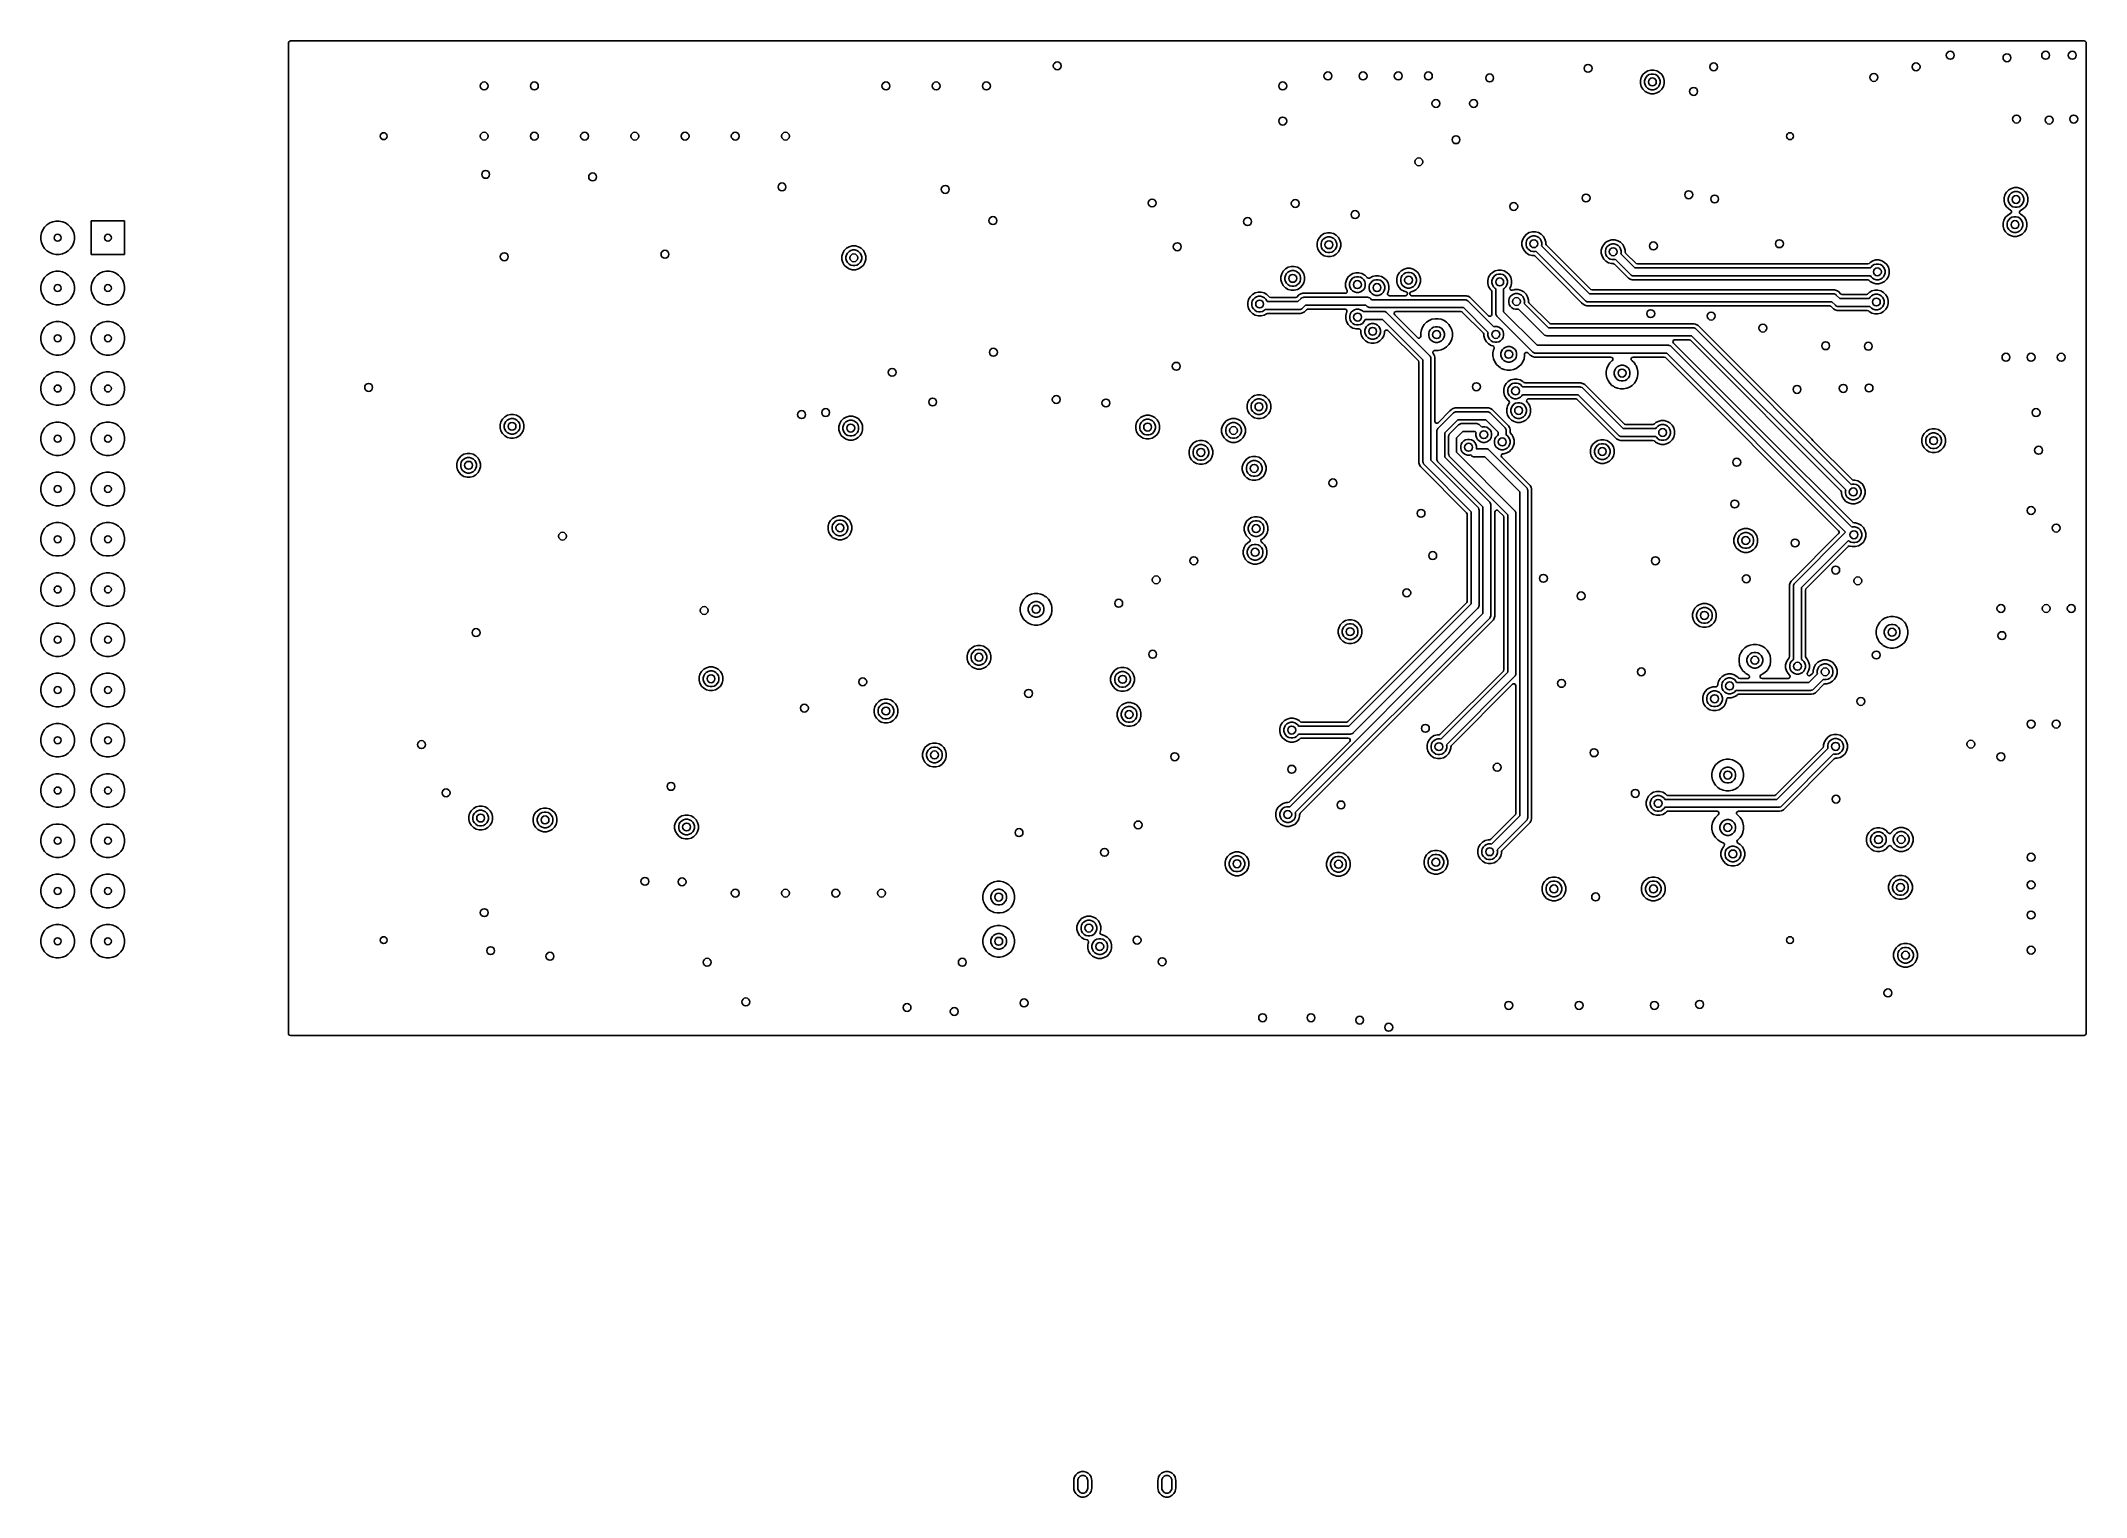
# Model space of a CAD drawing. Extents: x 3.41 to 7.48, y -5.81 to -2.91.
import ezdxf

# ---------------------------------------------------------------- set-up
doc = ezdxf.new("R2010")
doc.units = 0
doc.header["$MEASUREMENT"] = 0
doc.layers.add('BLACK', color=7, linetype='CONTINUOUS')

msp = doc.modelspace()

# ---------------------------------------------------------------- linework, layer by layer
at = {"layer": 'BLACK', "linetype": 'CONTINUOUS'}
for p, q in [((3.8991, -2.9118), (3.8998, -2.9095)), ((3.8991, -2.9864), (3.8991, -2.9118)), ((3.8998, -2.9095), (3.9018, -2.9081)), ((3.9018, -2.9081), (3.903, -2.9079)), ((3.903, -2.9079), (7.4744, -2.9079)), ((7.4744, -2.9079), (7.4767, -2.9087)), ((7.4767, -2.9087), (7.4781, -2.9106)), ((7.4781, -2.9106), (7.4783, -2.9118)), ((7.4783, -2.9118), (7.4783, -4.8832)), ((6.6002, -2.9706), (6.5958, -2.975)), ((6.6055, -2.9675), (6.6002, -2.9706)), ((6.6116, -2.9659), (6.6055, -2.9675)), ((6.6178, -2.9659), (6.6116, -2.9659)), ((6.6238, -2.9675), (6.6178, -2.9659)), ((6.6292, -2.9706), (6.6238, -2.9675)), ((6.6336, -2.975), (6.6292, -2.9706)), ((3.8991, -3.2704), (3.8991, -2.9864)), ((6.5926, -2.9804), (6.591, -2.9864)), ((6.591, -2.9864), (6.591, -2.9926)), ((6.591, -2.9926), (6.5926, -2.9986)), ((6.5958, -2.975), (6.5926, -2.9804)), ((6.5926, -2.9986), (6.5958, -3.004)), ((6.5958, -3.004), (6.6002, -3.0084)), ((6.5991, -2.9875), (6.6001, -2.9835)), ((6.5991, -2.9916), (6.5991, -2.9875)), ((6.6001, -2.9955), (6.5991, -2.9916)), ((6.6001, -2.9835), (6.6022, -2.9799)), ((6.6022, -2.9991), (6.6001, -2.9955)), ((6.6002, -3.0084), (6.6055, -3.0115)), ((6.6022, -2.9799), (6.6051, -2.977)), ((6.6051, -3.002), (6.6022, -2.9991)), ((6.6051, -2.977), (6.6086, -2.975)), ((6.6086, -3.0041), (6.6051, -3.002)), ((6.6055, -3.0115), (6.6116, -3.0132)), ((6.6086, -2.975), (6.6126, -2.9739)), ((6.6126, -3.0051), (6.6086, -3.0041)), ((6.6116, -3.0132), (6.6116, -3.0132)), ((6.6116, -3.0132), (6.6178, -3.0132)), ((6.6126, -2.9739), (6.6167, -2.9739)), ((6.6167, -3.0051), (6.6126, -3.0051)), ((6.6167, -2.9739), (6.6207, -2.975)), ((6.6207, -3.0041), (6.6167, -3.0051)), ((6.6178, -3.0132), (6.6238, -3.0115)), ((6.6178, -3.0132), (6.6178, -3.0132)), ((6.6207, -2.975), (6.6243, -2.977)), ((6.6243, -3.002), (6.6207, -3.0041)), ((6.6238, -3.0115), (6.6292, -3.0084)), ((6.6243, -2.977), (6.6272, -2.9799)), ((6.6272, -2.9991), (6.6243, -3.002)), ((6.6272, -2.9799), (6.6292, -2.9835)), ((6.6292, -2.9955), (6.6272, -2.9991)), ((6.6292, -2.9835), (6.6303, -2.9875)), ((6.6303, -2.9916), (6.6292, -2.9955)), ((6.6292, -3.0084), (6.6336, -3.004)), ((6.6303, -2.9875), (6.6303, -2.9916)), ((6.6367, -2.9804), (6.6336, -2.975)), ((6.6336, -3.004), (6.6367, -2.9986)), ((6.6383, -2.9864), (6.6367, -2.9804)), ((6.6367, -2.9986), (6.6383, -2.9926)), ((6.6383, -2.9926), (6.6383, -2.9864)), ((7.3166, -3.2144), (7.315, -3.2204)), ((7.3198, -3.209), (7.3166, -3.2144)), ((7.3242, -3.2046), (7.3198, -3.209)), ((7.3241, -3.2175), (7.3262, -3.2139)), ((7.3295, -3.2015), (7.3242, -3.2046)), ((7.3262, -3.2139), (7.3291, -3.211)), ((7.3291, -3.211), (7.3326, -3.209)), ((7.3356, -3.1999), (7.3295, -3.2015)), ((7.3326, -3.209), (7.3366, -3.2079)), ((7.3418, -3.1999), (7.3356, -3.1999)), ((7.3366, -3.2079), (7.3407, -3.2079)), ((7.3407, -3.2079), (7.3447, -3.209)), ((7.3478, -3.2015), (7.3418, -3.1999)), ((7.3447, -3.209), (7.3483, -3.211)), ((7.3532, -3.2046), (7.3478, -3.2015)), ((7.3483, -3.211), (7.3512, -3.2139)), ((7.3512, -3.2139), (7.3532, -3.2175)), ((7.3576, -3.209), (7.3532, -3.2046)), ((7.3607, -3.2144), (7.3576, -3.209)), ((7.3623, -3.2204), (7.3607, -3.2144)), ((7.315, -3.2204), (7.315, -3.2266)), ((7.315, -3.2266), (7.3166, -3.2326)), ((7.3166, -3.2326), (7.3198, -3.238)), ((7.3222, -3.2546), (7.3178, -3.259)), ((7.3198, -3.238), (7.3242, -3.2424)), ((7.3275, -3.2515), (7.3222, -3.2546)), ((7.3231, -3.2215), (7.3241, -3.2175)), ((7.3231, -3.2256), (7.3231, -3.2215)), ((7.3241, -3.2295), (7.3231, -3.2256)), ((7.3262, -3.2331), (7.3241, -3.2295)), ((7.3242, -3.2424), (7.3279, -3.2446)), ((7.3291, -3.236), (7.3262, -3.2331)), ((7.3278, -3.2514), (7.3275, -3.2515)), ((7.3275, -3.2515), (7.3275, -3.2515)), ((7.3285, -3.2508), (7.3278, -3.2513)), ((7.3278, -3.2513), (7.3278, -3.2514)), ((7.3279, -3.2446), (7.3295, -3.2464)), ((7.3297, -3.2488), (7.3285, -3.2508)), ((7.3326, -3.2381), (7.3291, -3.236)), ((7.3295, -3.2464), (7.3297, -3.2488)), ((7.3366, -3.2391), (7.3326, -3.2381)), ((7.3407, -3.2391), (7.3366, -3.2391)), ((7.3447, -3.2381), (7.3407, -3.2391)), ((7.3483, -3.236), (7.3447, -3.2381)), ((7.3456, -3.2483), (7.3468, -3.2462)), ((7.3459, -3.2507), (7.3456, -3.2483)), ((7.3475, -3.2525), (7.3459, -3.2507)), ((7.3468, -3.2462), (7.3476, -3.2457)), ((7.3512, -3.2546), (7.3475, -3.2525)), ((7.3476, -3.2457), (7.3478, -3.2455)), ((7.3476, -3.2457), (7.3476, -3.2457)), ((7.3478, -3.2455), (7.3532, -3.2424)), ((7.3478, -3.2455), (7.3478, -3.2455)), ((7.3512, -3.2331), (7.3483, -3.236)), ((7.3532, -3.2295), (7.3512, -3.2331)), ((7.3556, -3.259), (7.3512, -3.2546)), ((7.3532, -3.2175), (7.3543, -3.2215)), ((7.3543, -3.2256), (7.3532, -3.2295)), ((7.3532, -3.2424), (7.3576, -3.238)), ((7.3543, -3.2215), (7.3543, -3.2256)), ((7.3576, -3.238), (7.3607, -3.2326)), ((7.3607, -3.2326), (7.3623, -3.2266)), ((7.3623, -3.2266), (7.3623, -3.2204)), ((3.4062, -3.2964), (3.4074, -3.29)), ((3.4062, -3.303), (3.4062, -3.2964)), ((3.4074, -3.29), (3.4099, -3.2839)), ((3.4099, -3.2839), (3.4136, -3.2785)), ((3.4136, -3.2785), (3.4182, -3.2738)), ((3.4182, -3.2738), (3.4237, -3.2702)), ((3.4237, -3.2702), (3.4297, -3.2677)), ((3.4297, -3.2677), (3.4362, -3.2664)), ((3.4362, -3.2664), (3.4427, -3.2664)), ((3.4427, -3.2664), (3.4492, -3.2677)), ((3.4492, -3.2677), (3.4552, -3.2702)), ((3.4552, -3.2702), (3.4607, -3.2738)), ((3.4607, -3.2738), (3.4653, -3.2785)), ((3.4653, -3.2785), (3.469, -3.2839)), ((3.469, -3.2839), (3.4715, -3.29)), ((3.4715, -3.29), (3.4728, -3.2964)), ((3.4728, -3.2964), (3.4728, -3.303)), ((3.506, -3.3332), (3.506, -3.2662)), ((3.506, -3.2662), (3.5729, -3.2662)), ((3.5729, -3.2662), (3.5729, -3.3332)), ((3.8991, -3.3104), (3.8991, -3.2704)), ((5.9562, -3.2946), (5.9518, -3.299)), ((5.9615, -3.2915), (5.9562, -3.2946)), ((5.9676, -3.2899), (5.9615, -3.2915)), ((5.9646, -3.299), (5.9686, -3.2979)), ((5.9738, -3.2899), (5.9676, -3.2899)), ((5.9686, -3.2979), (5.9727, -3.2979)), ((5.9727, -3.2979), (5.9767, -3.299)), ((5.9798, -3.2915), (5.9738, -3.2899)), ((5.9852, -3.2946), (5.9798, -3.2915)), ((5.9896, -3.299), (5.9852, -3.2946)), ((6.3598, -3.297), (6.3566, -3.3024)), ((6.3642, -3.2926), (6.3598, -3.297)), ((6.3695, -3.2895), (6.3642, -3.2926)), ((6.3691, -3.299), (6.3726, -3.297)), ((6.3756, -3.2879), (6.3695, -3.2895)), ((6.3726, -3.297), (6.3766, -3.2959)), ((6.3818, -3.2879), (6.3756, -3.2879)), ((6.3766, -3.2959), (6.3807, -3.2959)), ((6.3807, -3.2959), (6.3847, -3.297)), ((6.3878, -3.2895), (6.3818, -3.2879)), ((6.3847, -3.297), (6.3883, -3.299)), ((6.3932, -3.2926), (6.3878, -3.2895)), ((6.3976, -3.297), (6.3932, -3.2926)), ((6.4007, -3.3024), (6.3976, -3.297)), ((7.3146, -3.2644), (7.313, -3.2704)), ((7.313, -3.2704), (7.313, -3.2766)), ((7.313, -3.2766), (7.3146, -3.2826)), ((7.3178, -3.259), (7.3146, -3.2644)), ((7.3146, -3.2826), (7.3178, -3.288)), ((7.3178, -3.288), (7.3222, -3.2924)), ((7.3211, -3.2715), (7.3221, -3.2675)), ((7.3211, -3.2756), (7.3211, -3.2715)), ((7.3221, -3.2795), (7.3211, -3.2756)), ((7.3221, -3.2675), (7.3242, -3.2639)), ((7.3242, -3.2831), (7.3221, -3.2795)), ((7.3222, -3.2924), (7.3275, -3.2955)), ((7.3242, -3.2639), (7.3271, -3.261)), ((7.3271, -3.286), (7.3242, -3.2831)), ((7.3271, -3.261), (7.3306, -3.259)), ((7.3306, -3.2881), (7.3271, -3.286)), ((7.3275, -3.2955), (7.3336, -3.2972)), ((7.3306, -3.259), (7.3346, -3.2579)), ((7.3346, -3.2891), (7.3306, -3.2881)), ((7.3336, -3.2972), (7.3336, -3.2972)), ((7.3336, -3.2972), (7.3398, -3.2972)), ((7.3346, -3.2579), (7.3387, -3.2579)), ((7.3387, -3.2891), (7.3346, -3.2891)), ((7.3387, -3.2579), (7.3427, -3.259)), ((7.3427, -3.2881), (7.3387, -3.2891)), ((7.3398, -3.2972), (7.3458, -3.2955)), ((7.3398, -3.2972), (7.3398, -3.2972)), ((7.3427, -3.259), (7.3463, -3.261)), ((7.3463, -3.286), (7.3427, -3.2881)), ((7.3458, -3.2955), (7.3512, -3.2924)), ((7.3463, -3.261), (7.3492, -3.2639)), ((7.3492, -3.2831), (7.3463, -3.286)), ((7.3492, -3.2639), (7.3512, -3.2675)), ((7.3512, -3.2795), (7.3492, -3.2831)), ((7.3512, -3.2675), (7.3523, -3.2715)), ((7.3523, -3.2756), (7.3512, -3.2795)), ((7.3512, -3.2924), (7.3556, -3.288)), ((7.3523, -3.2715), (7.3523, -3.2756)), ((7.3587, -3.2644), (7.3556, -3.259)), ((7.3556, -3.288), (7.3587, -3.2826)), ((7.3603, -3.2704), (7.3587, -3.2644)), ((7.3587, -3.2826), (7.3603, -3.2766)), ((7.3603, -3.2766), (7.3603, -3.2704)), ((3.4074, -3.3094), (3.4062, -3.303)), ((3.4099, -3.3155), (3.4074, -3.3094)), ((3.4136, -3.3209), (3.4099, -3.3155)), ((3.4182, -3.3256), (3.4136, -3.3209)), ((3.4237, -3.3292), (3.4182, -3.3256)), ((3.4297, -3.3317), (3.4237, -3.3292)), ((3.4362, -3.333), (3.4297, -3.3317)), ((3.4427, -3.333), (3.4362, -3.333)), ((3.4492, -3.3317), (3.4427, -3.333)), ((3.4552, -3.3292), (3.4492, -3.3317)), ((3.4607, -3.3256), (3.4552, -3.3292)), ((3.4653, -3.3209), (3.4607, -3.3256)), ((3.469, -3.3155), (3.4653, -3.3209)), ((3.4715, -3.3094), (3.469, -3.3155)), ((3.4728, -3.303), (3.4715, -3.3094)), ((3.5729, -3.3332), (3.506, -3.3332)), ((3.8991, -3.3365), (3.8991, -3.3104)), ((3.8991, -3.3774), (3.8991, -3.3365)), ((5.0027, -3.3305), (5.0011, -3.3365)), ((5.0011, -3.3365), (5.0011, -3.3427)), ((5.0058, -3.3251), (5.0027, -3.3305)), ((5.0102, -3.3207), (5.0058, -3.3251)), ((5.0091, -3.3375), (5.0102, -3.3336)), ((5.0091, -3.3416), (5.0091, -3.3375)), ((5.0156, -3.3176), (5.0102, -3.3207)), ((5.0102, -3.3336), (5.0123, -3.33)), ((5.0123, -3.33), (5.0152, -3.3271)), ((5.0152, -3.3271), (5.0187, -3.325)), ((5.0216, -3.3159), (5.0156, -3.3176)), ((5.0187, -3.325), (5.0227, -3.324)), ((5.0279, -3.3159), (5.0216, -3.3159)), ((5.0227, -3.324), (5.0268, -3.324)), ((5.0268, -3.324), (5.0308, -3.325)), ((5.0339, -3.3176), (5.0279, -3.3159)), ((5.0308, -3.325), (5.0343, -3.3271)), ((5.0393, -3.3207), (5.0339, -3.3176)), ((5.0343, -3.3271), (5.0372, -3.33)), ((5.0372, -3.33), (5.0393, -3.3336)), ((5.0437, -3.3251), (5.0393, -3.3207)), ((5.0393, -3.3336), (5.0404, -3.3375)), ((5.0404, -3.3375), (5.0404, -3.3416)), ((5.0468, -3.3305), (5.0437, -3.3251)), ((5.0484, -3.3365), (5.0468, -3.3305)), ((5.0484, -3.3427), (5.0484, -3.3365)), ((5.9486, -3.3044), (5.947, -3.3104)), ((5.947, -3.3104), (5.947, -3.3166)), ((5.947, -3.3166), (5.9486, -3.3226)), ((5.9518, -3.299), (5.9486, -3.3044)), ((5.9486, -3.3226), (5.9518, -3.328)), ((5.9518, -3.328), (5.9562, -3.3324)), ((5.9551, -3.3115), (5.9561, -3.3075)), ((5.9551, -3.3156), (5.9551, -3.3115)), ((5.9561, -3.3195), (5.9551, -3.3156)), ((5.9561, -3.3075), (5.9582, -3.3039)), ((5.9582, -3.3231), (5.9561, -3.3195)), ((5.9562, -3.3324), (5.9615, -3.3355)), ((5.9582, -3.3039), (5.9611, -3.301)), ((5.9611, -3.326), (5.9582, -3.3231)), ((5.9611, -3.301), (5.9646, -3.299)), ((5.9646, -3.3281), (5.9611, -3.326)), ((5.9615, -3.3355), (5.9676, -3.3372)), ((5.9686, -3.3291), (5.9646, -3.3281)), ((5.9676, -3.3372), (5.9676, -3.3372)), ((5.9676, -3.3372), (5.9738, -3.3372)), ((5.9727, -3.3291), (5.9686, -3.3291)), ((5.9767, -3.3281), (5.9727, -3.3291)), ((5.9738, -3.3372), (5.9798, -3.3355)), ((5.9738, -3.3372), (5.9738, -3.3372)), ((5.9767, -3.299), (5.9803, -3.301)), ((5.9803, -3.326), (5.9767, -3.3281)), ((5.9798, -3.3355), (5.9852, -3.3324)), ((5.9803, -3.301), (5.9832, -3.3039)), ((5.9832, -3.3231), (5.9803, -3.326)), ((5.9832, -3.3039), (5.9852, -3.3075)), ((5.9852, -3.3195), (5.9832, -3.3231)), ((5.9852, -3.3075), (5.9863, -3.3115)), ((5.9863, -3.3156), (5.9852, -3.3195)), ((5.9852, -3.3324), (5.9896, -3.328)), ((5.9863, -3.3115), (5.9863, -3.3156)), ((5.9927, -3.3044), (5.9896, -3.299)), ((5.9896, -3.328), (5.9927, -3.3226)), ((5.9938, -3.3084), (5.9927, -3.3044)), ((5.9927, -3.3226), (5.9943, -3.3166)), ((5.9943, -3.3104), (5.9938, -3.3084)), ((5.9943, -3.3166), (5.9943, -3.3104)), ((6.3566, -3.3024), (6.355, -3.3084)), ((6.355, -3.3084), (6.355, -3.3146)), ((6.355, -3.3146), (6.3566, -3.3206)), ((6.3566, -3.3206), (6.3598, -3.326)), ((6.3598, -3.326), (6.3642, -3.3304)), ((6.3631, -3.3095), (6.3641, -3.3055)), ((6.3631, -3.3136), (6.3631, -3.3095)), ((6.3641, -3.3175), (6.3631, -3.3136)), ((6.3641, -3.3055), (6.3662, -3.3019)), ((6.3662, -3.3211), (6.3641, -3.3175)), ((6.3642, -3.3304), (6.3695, -3.3335)), ((6.3662, -3.3019), (6.3691, -3.299)), ((6.3691, -3.324), (6.3662, -3.3211)), ((6.3726, -3.3261), (6.3691, -3.324)), ((6.3695, -3.3335), (6.3756, -3.3352)), ((6.3766, -3.3271), (6.3726, -3.3261)), ((6.3756, -3.3352), (6.3784, -3.3352)), ((6.3807, -3.3271), (6.3766, -3.3271)), ((6.3784, -3.3352), (6.3807, -3.3359)), ((6.3826, -3.3266), (6.3807, -3.3271)), ((6.3807, -3.3359), (6.3812, -3.3363)), ((6.3812, -3.3363), (6.4277, -3.3828)), ((6.4808, -3.4248), (6.3826, -3.3266)), ((6.3883, -3.299), (6.3912, -3.3019)), ((6.3912, -3.3019), (6.3932, -3.3055)), ((6.3932, -3.3055), (6.3943, -3.3095)), ((6.3943, -3.3136), (6.3938, -3.3155)), ((6.3938, -3.3155), (6.4896, -3.4113)), ((6.3943, -3.3095), (6.3943, -3.3136)), ((6.4023, -3.3084), (6.4007, -3.3024)), ((6.4023, -3.3112), (6.4023, -3.3084)), ((6.4023, -3.3084), (6.4023, -3.3084)), ((6.4024, -3.3119), (6.4023, -3.3112)), ((6.4035, -3.314), (6.4024, -3.3119)), ((6.4139, -3.3244), (6.4035, -3.314)), ((6.4164, -3.3269), (6.4139, -3.3244)), ((6.4917, -3.4023), (6.4164, -3.3269)), ((6.5146, -3.3184), (6.513, -3.3244)), ((6.513, -3.3244), (6.513, -3.3306)), ((6.513, -3.3306), (6.5146, -3.3366)), ((6.5178, -3.313), (6.5146, -3.3184)), ((6.5146, -3.3366), (6.5178, -3.342)), ((6.5222, -3.3086), (6.5178, -3.313)), ((6.5211, -3.3255), (6.5221, -3.3215)), ((6.5211, -3.3296), (6.5211, -3.3255)), ((6.5221, -3.3335), (6.5211, -3.3296)), ((6.5221, -3.3215), (6.5242, -3.3179)), ((6.5242, -3.3371), (6.5221, -3.3335)), ((6.5275, -3.3055), (6.5222, -3.3086)), ((6.5242, -3.3179), (6.5271, -3.315)), ((6.5271, -3.34), (6.5242, -3.3371)), ((6.5271, -3.315), (6.5306, -3.313)), ((6.5336, -3.3039), (6.5275, -3.3055)), ((6.5306, -3.313), (6.5346, -3.3119)), ((6.5398, -3.3039), (6.5336, -3.3039)), ((6.5346, -3.3119), (6.5387, -3.3119)), ((6.5387, -3.3119), (6.5427, -3.313)), ((6.5458, -3.3055), (6.5398, -3.3039)), ((6.5427, -3.313), (6.5463, -3.315)), ((6.5512, -3.3086), (6.5458, -3.3055)), ((6.5463, -3.315), (6.5492, -3.3179)), ((6.5492, -3.3179), (6.5512, -3.3215)), ((6.5556, -3.313), (6.5512, -3.3086)), ((6.5512, -3.3215), (6.5523, -3.3255)), ((6.5523, -3.3296), (6.5518, -3.3315)), ((6.5518, -3.3315), (6.5799, -3.3596)), ((6.5523, -3.3255), (6.5523, -3.3296)), ((6.5587, -3.3184), (6.5556, -3.313)), ((6.5598, -3.3226), (6.5587, -3.3184)), ((6.5603, -3.3244), (6.5598, -3.3226)), ((6.5603, -3.3272), (6.5603, -3.3244)), ((6.5604, -3.3279), (6.5603, -3.3272)), ((6.5615, -3.33), (6.5604, -3.3279)), ((6.5821, -3.3506), (6.5615, -3.33)), ((3.4099, -3.3839), (3.4136, -3.3785)), ((3.4136, -3.3785), (3.4182, -3.3738)), ((3.4182, -3.3738), (3.4237, -3.3702)), ((3.4237, -3.3702), (3.4297, -3.3677)), ((3.4297, -3.3677), (3.4362, -3.3664)), ((3.4362, -3.3664), (3.4427, -3.3664)), ((3.4427, -3.3664), (3.4492, -3.3677)), ((3.4492, -3.3677), (3.4552, -3.3702)), ((3.4552, -3.3702), (3.4607, -3.3738)), ((3.4607, -3.3738), (3.4653, -3.3785)), ((3.4653, -3.3785), (3.469, -3.3839)), ((3.5099, -3.3839), (3.5136, -3.3785)), ((3.5136, -3.3785), (3.5182, -3.3738)), ((3.5182, -3.3738), (3.5237, -3.3702)), ((3.5237, -3.3702), (3.5297, -3.3677)), ((3.5297, -3.3677), (3.5362, -3.3664)), ((3.5362, -3.3664), (3.5427, -3.3664)), ((3.5427, -3.3664), (3.5492, -3.3677)), ((3.5492, -3.3677), (3.5552, -3.3702)), ((3.5552, -3.3702), (3.5607, -3.3738)), ((3.5607, -3.3738), (3.5653, -3.3785)), ((3.5653, -3.3785), (3.569, -3.3839)), ((3.8991, -3.4284), (3.8991, -3.3774)), ((5.0011, -3.3427), (5.0027, -3.3487)), ((5.0027, -3.3487), (5.0058, -3.3541)), ((5.0058, -3.3541), (5.0102, -3.3585)), ((5.0102, -3.3456), (5.0091, -3.3416)), ((5.0123, -3.3492), (5.0102, -3.3456)), ((5.0102, -3.3585), (5.0156, -3.3616)), ((5.0152, -3.3521), (5.0123, -3.3492)), ((5.0187, -3.3541), (5.0152, -3.3521)), ((5.0156, -3.3616), (5.0216, -3.3632)), ((5.0227, -3.3552), (5.0187, -3.3541)), ((5.0216, -3.3632), (5.0216, -3.3632)), ((5.0216, -3.3632), (5.0279, -3.3632)), ((5.0268, -3.3552), (5.0227, -3.3552)), ((5.0308, -3.3541), (5.0268, -3.3552)), ((5.0279, -3.3632), (5.0339, -3.3616)), ((5.0279, -3.3632), (5.0279, -3.3632)), ((5.0343, -3.3521), (5.0308, -3.3541)), ((5.0339, -3.3616), (5.0393, -3.3585)), ((5.0372, -3.3492), (5.0343, -3.3521)), ((5.0393, -3.3456), (5.0372, -3.3492)), ((5.0404, -3.3416), (5.0393, -3.3456)), ((5.0393, -3.3585), (5.0437, -3.3541)), ((5.0437, -3.3541), (5.0468, -3.3487)), ((5.0468, -3.3487), (5.0484, -3.3427)), ((5.8766, -3.3714), (5.875, -3.3774)), ((5.875, -3.3774), (5.875, -3.3836)), ((5.8798, -3.366), (5.8766, -3.3714)), ((5.8842, -3.3616), (5.8798, -3.366)), ((5.8831, -3.3785), (5.8841, -3.3745)), ((5.8831, -3.3826), (5.8831, -3.3785)), ((5.8841, -3.3745), (5.8862, -3.3709)), ((5.8895, -3.3585), (5.8842, -3.3616)), ((5.8862, -3.3709), (5.8891, -3.368)), ((5.8891, -3.368), (5.8926, -3.366)), ((5.8956, -3.3569), (5.8895, -3.3585)), ((5.8926, -3.366), (5.8966, -3.3649)), ((5.9018, -3.3569), (5.8956, -3.3569)), ((5.8966, -3.3649), (5.9007, -3.3649)), ((5.9007, -3.3649), (5.9047, -3.366)), ((5.9078, -3.3585), (5.9018, -3.3569)), ((5.9047, -3.366), (5.9083, -3.368)), ((5.9132, -3.3616), (5.9078, -3.3585)), ((5.9083, -3.368), (5.9112, -3.3709)), ((5.9112, -3.3709), (5.9132, -3.3745)), ((5.9176, -3.366), (5.9132, -3.3616)), ((5.9132, -3.3745), (5.9143, -3.3785)), ((5.9143, -3.3785), (5.9143, -3.3826)), ((5.9207, -3.3714), (5.9176, -3.366)), ((5.9223, -3.3774), (5.9207, -3.3714)), ((5.9223, -3.3836), (5.9223, -3.3774)), ((6.0085, -3.3784), (6.0054, -3.3838)), ((6.0129, -3.374), (6.0085, -3.3784)), ((6.0183, -3.3709), (6.0129, -3.374)), ((6.0178, -3.3804), (6.0214, -3.3784)), ((6.0243, -3.3693), (6.0183, -3.3709)), ((6.0214, -3.3784), (6.0254, -3.3773)), ((6.0305, -3.3693), (6.0243, -3.3693)), ((6.0254, -3.3773), (6.0295, -3.3773)), ((6.0295, -3.3773), (6.0334, -3.3784)), ((6.0365, -3.3709), (6.0305, -3.3693)), ((6.0334, -3.3784), (6.037, -3.3804)), ((6.0419, -3.374), (6.0365, -3.3709)), ((6.0463, -3.3784), (6.0419, -3.374)), ((6.0464, -3.3785), (6.0463, -3.3784)), ((6.0463, -3.3784), (6.0463, -3.3784)), ((6.0472, -3.3795), (6.0464, -3.3785)), ((6.0494, -3.3804), (6.0472, -3.3795)), ((6.0572, -3.3768), (6.0517, -3.3799)), ((6.0602, -3.376), (6.0572, -3.3768)), ((6.0632, -3.3752), (6.0602, -3.376)), ((6.0695, -3.3752), (6.0632, -3.3752)), ((6.0755, -3.3768), (6.0695, -3.3752)), ((6.0809, -3.3799), (6.0755, -3.3768)), ((6.1073, -3.375), (6.1057, -3.381)), ((6.1104, -3.3696), (6.1073, -3.375)), ((6.1148, -3.3652), (6.1104, -3.3696)), ((6.1137, -3.3821), (6.1148, -3.3781)), ((6.1202, -3.3621), (6.1148, -3.3652)), ((6.1148, -3.3781), (6.1168, -3.3745)), ((6.1168, -3.3745), (6.1197, -3.3716)), ((6.1197, -3.3716), (6.1233, -3.3696)), ((6.1262, -3.3605), (6.1202, -3.3621)), ((6.1233, -3.3696), (6.1272, -3.3685)), ((6.1324, -3.3605), (6.1262, -3.3605)), ((6.1272, -3.3685), (6.1314, -3.3685)), ((6.1314, -3.3685), (6.1353, -3.3696)), ((6.1384, -3.3621), (6.1324, -3.3605)), ((6.1353, -3.3696), (6.1389, -3.3716)), ((6.1438, -3.3652), (6.1384, -3.3621)), ((6.1389, -3.3716), (6.1418, -3.3745)), ((6.1418, -3.3745), (6.1439, -3.3781)), ((6.1482, -3.3696), (6.1438, -3.3652)), ((6.1439, -3.3781), (6.1449, -3.3821)), ((6.1513, -3.375), (6.1482, -3.3696)), ((6.1529, -3.381), (6.1513, -3.375)), ((6.2886, -3.3784), (6.287, -3.3844)), ((6.2918, -3.373), (6.2886, -3.3784)), ((6.2962, -3.3686), (6.2918, -3.373)), ((6.2961, -3.3815), (6.2982, -3.3779)), ((6.3015, -3.3655), (6.2962, -3.3686)), ((6.2982, -3.3779), (6.3011, -3.375)), ((6.3011, -3.375), (6.3046, -3.373)), ((6.3076, -3.3639), (6.3015, -3.3655)), ((6.3046, -3.373), (6.3086, -3.3719)), ((6.3138, -3.3639), (6.3076, -3.3639)), ((6.3086, -3.3719), (6.3127, -3.3719)), ((6.3127, -3.3719), (6.3167, -3.373)), ((6.3198, -3.3655), (6.3138, -3.3639)), ((6.3167, -3.373), (6.3203, -3.375)), ((6.3252, -3.3686), (6.3198, -3.3655)), ((6.3203, -3.375), (6.3232, -3.3779)), ((6.3232, -3.3779), (6.3252, -3.3815)), ((6.3296, -3.373), (6.3252, -3.3686)), ((6.3327, -3.3784), (6.3296, -3.373)), ((6.3343, -3.3844), (6.3327, -3.3784)), ((6.5178, -3.342), (6.5222, -3.3464)), ((6.5222, -3.3464), (6.5275, -3.3495)), ((6.5306, -3.3421), (6.5271, -3.34)), ((6.5275, -3.3495), (6.5336, -3.3512)), ((6.5346, -3.3431), (6.5306, -3.3421)), ((6.5336, -3.3512), (6.5364, -3.3512)), ((6.5387, -3.3431), (6.5346, -3.3431)), ((6.5364, -3.3512), (6.5387, -3.3519)), ((6.5406, -3.3426), (6.5387, -3.3431)), ((6.5387, -3.3519), (6.5392, -3.3523)), ((6.5392, -3.3523), (6.567, -3.3801)), ((6.5711, -3.3731), (6.5406, -3.3426)), ((6.5723, -3.3741), (6.5711, -3.3731)), ((6.5751, -3.3752), (6.5723, -3.3741)), ((6.5767, -3.3754), (6.5751, -3.3752)), ((7.0492, -3.3754), (6.5767, -3.3754)), ((6.5799, -3.3596), (7.0492, -3.3596)), ((6.5825, -3.351), (6.5821, -3.3506)), ((6.5848, -3.3517), (6.5825, -3.351)), ((7.0434, -3.3517), (6.5848, -3.3517)), ((7.044, -3.3517), (7.0434, -3.3517)), ((7.0461, -3.3506), (7.044, -3.3517)), ((7.0482, -3.3486), (7.0461, -3.3506)), ((7.0535, -3.3455), (7.0482, -3.3486)), ((7.0492, -3.3596), (7.0502, -3.3579)), ((7.0502, -3.3771), (7.0492, -3.3754)), ((7.0502, -3.3579), (7.0531, -3.355)), ((7.0531, -3.38), (7.0502, -3.3771)), ((7.0531, -3.355), (7.0566, -3.353)), ((7.0596, -3.3439), (7.0535, -3.3455)), ((7.0566, -3.353), (7.0606, -3.3519)), ((7.0658, -3.3439), (7.0596, -3.3439)), ((7.0606, -3.3519), (7.0647, -3.3519)), ((7.0647, -3.3519), (7.0687, -3.353)), ((7.0718, -3.3455), (7.0658, -3.3439)), ((7.0687, -3.353), (7.0723, -3.355)), ((7.0772, -3.3486), (7.0718, -3.3455)), ((7.0723, -3.355), (7.0752, -3.3579)), ((7.0752, -3.3771), (7.0723, -3.38)), ((7.0752, -3.3579), (7.0772, -3.3615)), ((7.0772, -3.3735), (7.0752, -3.3771)), ((7.0816, -3.353), (7.0772, -3.3486)), ((7.0772, -3.3615), (7.0783, -3.3655)), ((7.0783, -3.3696), (7.0772, -3.3735)), ((7.0783, -3.3655), (7.0783, -3.3696)), ((7.0847, -3.3584), (7.0816, -3.353)), ((7.0816, -3.382), (7.0847, -3.3766)), ((7.0863, -3.3644), (7.0847, -3.3584)), ((7.0847, -3.3766), (7.0863, -3.3706)), ((7.0863, -3.3706), (7.0863, -3.3644)), ((3.4062, -3.3964), (3.4074, -3.39)), ((3.4062, -3.403), (3.4062, -3.3964)), ((3.4074, -3.4094), (3.4062, -3.403)), ((3.4074, -3.39), (3.4099, -3.3839)), ((3.4099, -3.4155), (3.4074, -3.4094)), ((3.4136, -3.4209), (3.4099, -3.4155)), ((3.469, -3.4155), (3.4653, -3.4209)), ((3.469, -3.3839), (3.4715, -3.39)), ((3.4715, -3.4094), (3.469, -3.4155)), ((3.4715, -3.39), (3.4728, -3.3964)), ((3.4728, -3.403), (3.4715, -3.4094)), ((3.4728, -3.3964), (3.4728, -3.403)), ((3.5062, -3.3964), (3.5074, -3.39)), ((3.5062, -3.403), (3.5062, -3.3964)), ((3.5074, -3.4094), (3.5062, -3.403)), ((3.5074, -3.39), (3.5099, -3.3839)), ((3.5099, -3.4155), (3.5074, -3.4094)), ((3.5136, -3.4209), (3.5099, -3.4155)), ((3.569, -3.4155), (3.5653, -3.4209)), ((3.569, -3.3839), (3.5715, -3.39)), ((3.5715, -3.4094), (3.569, -3.4155)), ((3.5715, -3.39), (3.5728, -3.3964)), ((3.5728, -3.403), (3.5715, -3.4094)), ((3.5728, -3.3964), (3.5728, -3.403)), ((5.8138, -3.417), (5.8106, -3.4224)), ((5.8182, -3.4126), (5.8138, -3.417)), ((5.8235, -3.4095), (5.8182, -3.4126)), ((5.8202, -3.4219), (5.8231, -3.419)), ((5.8231, -3.419), (5.8266, -3.417)), ((5.8296, -3.4079), (5.8235, -3.4095)), ((5.8266, -3.417), (5.8306, -3.4159)), ((5.8358, -3.4079), (5.8296, -3.4079)), ((5.8306, -3.4159), (5.8347, -3.4159)), ((5.8347, -3.4159), (5.8387, -3.417)), ((5.8418, -3.4095), (5.8358, -3.4079)), ((5.8387, -3.417), (5.8423, -3.419)), ((5.8472, -3.4126), (5.8418, -3.4095)), ((5.8423, -3.419), (5.8452, -3.4219)), ((5.8516, -3.417), (5.8472, -3.4126)), ((5.8517, -3.4172), (5.8516, -3.417)), ((5.8516, -3.417), (5.8516, -3.417)), ((5.8516, -3.417), (5.8516, -3.417)), ((5.8518, -3.4172), (5.8517, -3.4172)), ((5.8526, -3.418), (5.8518, -3.4172)), ((5.8549, -3.4187), (5.8526, -3.418)), ((5.9041, -3.4187), (5.8549, -3.4187)), ((5.875, -3.3836), (5.8766, -3.3896)), ((5.8766, -3.3896), (5.8798, -3.395)), ((5.8798, -3.395), (5.8842, -3.3994)), ((5.8841, -3.3865), (5.8831, -3.3826)), ((5.8862, -3.3901), (5.8841, -3.3865)), ((5.8842, -3.3994), (5.8895, -3.4025)), ((5.8891, -3.393), (5.8862, -3.3901)), ((5.8926, -3.3951), (5.8891, -3.393)), ((5.8895, -3.4025), (5.8956, -3.4042)), ((5.8966, -3.3961), (5.8926, -3.3951)), ((5.8956, -3.4042), (5.8956, -3.4042)), ((5.8956, -3.4042), (5.9018, -3.4042)), ((5.9007, -3.3961), (5.8966, -3.3961)), ((5.9047, -3.3951), (5.9007, -3.3961)), ((5.9018, -3.4042), (5.9078, -3.4025)), ((5.9018, -3.4042), (5.9018, -3.4042)), ((5.9048, -3.4187), (5.9041, -3.4187)), ((5.9083, -3.393), (5.9047, -3.3951)), ((5.9069, -3.4176), (5.9048, -3.4187)), ((5.9111, -3.4134), (5.9069, -3.4176)), ((5.9078, -3.4025), (5.9132, -3.3994)), ((5.9112, -3.3901), (5.9083, -3.393)), ((5.909, -3.4266), (5.9152, -3.4204)), ((5.9147, -3.4113), (5.9111, -3.4134)), ((5.9111, -3.4134), (5.9111, -3.4134)), ((5.9132, -3.3865), (5.9112, -3.3901)), ((5.9143, -3.3826), (5.9132, -3.3865)), ((5.9132, -3.3994), (5.9176, -3.395)), ((5.9166, -3.4108), (5.9147, -3.4113)), ((5.9152, -3.4204), (5.9164, -3.4195)), ((5.9164, -3.4195), (5.9193, -3.4183)), ((5.9187, -3.4102), (5.9166, -3.4108)), ((5.9176, -3.395), (5.9207, -3.3896)), ((5.9229, -3.4102), (5.9187, -3.4102)), ((5.9193, -3.4183), (5.9208, -3.4181)), ((5.9207, -3.3896), (5.9223, -3.3836)), ((5.9208, -3.4181), (6.0477, -3.4181)), ((6.0034, -3.4102), (5.9229, -3.4102)), ((6.0042, -3.4102), (6.0034, -3.4102)), ((6.0054, -3.3838), (6.0038, -3.3898)), ((6.0038, -3.3898), (6.0038, -3.3961)), ((6.0038, -3.3961), (6.0039, -3.3966)), ((6.0039, -3.3966), (6.0054, -3.4021)), ((6.0063, -3.409), (6.0042, -3.4102)), ((6.0054, -3.4021), (6.0067, -3.4044)), ((6.0072, -3.4068), (6.0063, -3.409)), ((6.0067, -3.4044), (6.0072, -3.4068)), ((6.0118, -3.3909), (6.0129, -3.3869)), ((6.0118, -3.395), (6.0118, -3.3909)), ((6.0129, -3.399), (6.0118, -3.395)), ((6.0129, -3.3869), (6.0149, -3.3834)), ((6.0149, -3.4025), (6.0129, -3.399)), ((6.0149, -3.3834), (6.0178, -3.3804)), ((6.0178, -3.4054), (6.0149, -3.4025)), ((6.0214, -3.4075), (6.0178, -3.4054)), ((6.0254, -3.4086), (6.0214, -3.4075)), ((6.0295, -3.4086), (6.0254, -3.4086)), ((6.0334, -3.4075), (6.0295, -3.4086)), ((6.037, -3.4054), (6.0334, -3.4075)), ((6.037, -3.3804), (6.0399, -3.3834)), ((6.0399, -3.4025), (6.037, -3.4054)), ((6.0399, -3.3834), (6.042, -3.3869)), ((6.042, -3.399), (6.0399, -3.4025)), ((6.042, -3.3869), (6.043, -3.3909)), ((6.043, -3.395), (6.042, -3.399)), ((6.043, -3.3909), (6.043, -3.395)), ((6.0477, -3.4181), (6.0492, -3.4183)), ((6.0492, -3.4183), (6.0521, -3.4195)), ((6.0517, -3.3799), (6.0494, -3.3804)), ((6.0507, -3.3967), (6.0518, -3.3928)), ((6.0507, -3.4008), (6.0507, -3.3967)), ((6.0518, -3.4048), (6.0507, -3.4008)), ((6.0518, -3.3928), (6.0539, -3.3892)), ((6.0539, -3.4084), (6.0518, -3.4048)), ((6.0521, -3.4195), (6.0533, -3.4204)), ((6.0533, -3.4204), (6.0557, -3.4229)), ((6.0539, -3.3892), (6.0568, -3.3863)), ((6.0568, -3.4113), (6.0539, -3.4084)), ((6.0568, -3.3863), (6.0603, -3.3842)), ((6.0603, -3.4133), (6.0568, -3.4113)), ((6.0603, -3.3842), (6.0643, -3.3832)), ((6.0643, -3.4144), (6.0603, -3.4133)), ((6.0643, -3.3832), (6.0684, -3.3832)), ((6.0684, -3.4144), (6.0643, -3.4144)), ((6.0684, -3.3832), (6.0724, -3.3842)), ((6.0724, -3.4133), (6.0684, -3.4144)), ((6.0724, -3.3842), (6.0759, -3.3863)), ((6.0759, -3.4113), (6.0724, -3.4133)), ((6.0759, -3.3863), (6.0788, -3.3892)), ((6.0788, -3.4084), (6.0759, -3.4113)), ((6.0788, -3.3892), (6.0809, -3.3928)), ((6.0809, -3.4048), (6.0788, -3.4084)), ((6.0853, -3.3843), (6.0809, -3.3799)), ((6.0809, -3.3928), (6.082, -3.3967)), ((6.082, -3.4008), (6.0809, -3.4048)), ((6.082, -3.3967), (6.082, -3.4008)), ((6.0884, -3.3897), (6.0853, -3.3843)), ((6.0874, -3.4099), (6.0877, -3.4091)), ((6.0874, -3.4123), (6.0874, -3.4099)), ((6.0888, -3.4142), (6.0874, -3.4123)), ((6.0877, -3.4091), (6.0878, -3.409)), ((6.0878, -3.409), (6.0884, -3.4079)), ((6.09, -3.3957), (6.0884, -3.3897)), ((6.0884, -3.4079), (6.09, -3.4019)), ((6.0911, -3.415), (6.0888, -3.4142)), ((6.09, -3.4019), (6.09, -3.3957)), ((6.1234, -3.415), (6.0911, -3.415)), ((6.1057, -3.381), (6.1057, -3.3872)), ((6.1057, -3.3872), (6.1073, -3.3933)), ((6.1073, -3.3933), (6.1104, -3.3987)), ((6.1104, -3.3987), (6.1148, -3.4031)), ((6.1137, -3.3862), (6.1137, -3.3821)), ((6.1148, -3.3902), (6.1137, -3.3862)), ((6.1168, -3.3937), (6.1148, -3.3902)), ((6.1148, -3.4031), (6.1202, -3.4062)), ((6.1197, -3.3966), (6.1168, -3.3937)), ((6.1233, -3.3987), (6.1197, -3.3966)), ((6.1202, -3.4062), (6.1244, -3.4073)), ((6.1272, -3.3997), (6.1233, -3.3987)), ((6.1248, -3.4147), (6.1234, -3.415)), ((6.1244, -3.4073), (6.1264, -3.4086)), ((6.1267, -3.4132), (6.1248, -3.4147)), ((6.1264, -3.4086), (6.1273, -3.4109)), ((6.1273, -3.4109), (6.1267, -3.4132)), ((6.1314, -3.3997), (6.1272, -3.3997)), ((6.1353, -3.3987), (6.1314, -3.3997)), ((6.1315, -3.4099), (6.1329, -3.4079)), ((6.1315, -3.4123), (6.1315, -3.4099)), ((6.1329, -3.4142), (6.1315, -3.4123)), ((6.1329, -3.4079), (6.1342, -3.4073)), ((6.1352, -3.415), (6.1329, -3.4142)), ((6.1342, -3.4073), (6.1384, -3.4062)), ((6.2438, -3.415), (6.1352, -3.415)), ((6.1389, -3.3966), (6.1353, -3.3987)), ((6.1384, -3.4062), (6.1438, -3.4031)), ((6.1418, -3.3937), (6.1389, -3.3966)), ((6.1439, -3.3902), (6.1418, -3.3937)), ((6.1438, -3.4031), (6.1482, -3.3987)), ((6.1449, -3.3862), (6.1439, -3.3902)), ((6.1449, -3.3821), (6.1449, -3.3862)), ((6.1482, -3.3987), (6.1513, -3.3933)), ((6.1513, -3.3933), (6.1529, -3.3872)), ((6.1529, -3.3872), (6.1529, -3.381)), ((6.2462, -3.4156), (6.2438, -3.415)), ((6.2438, -3.415), (6.2438, -3.415)), ((6.2478, -3.416), (6.2462, -3.4156)), ((6.2514, -3.4181), (6.2478, -3.416)), ((6.2478, -3.416), (6.2478, -3.416)), ((6.2768, -3.4435), (6.2514, -3.4181)), ((6.2514, -3.4181), (6.2514, -3.4181)), ((6.2514, -3.4181), (6.2514, -3.4181)), ((6.287, -3.3844), (6.287, -3.3906)), ((6.287, -3.3906), (6.2886, -3.3966)), ((6.2886, -3.3966), (6.2918, -3.402)), ((6.2918, -3.402), (6.2938, -3.404)), ((6.2938, -3.404), (6.2949, -3.4062)), ((6.2949, -3.4062), (6.2949, -3.4068)), ((6.2949, -3.4068), (6.2949, -3.4522)), ((6.2951, -3.3855), (6.2961, -3.3815)), ((6.2951, -3.3896), (6.2951, -3.3855)), ((6.2961, -3.3935), (6.2951, -3.3896)), ((6.2982, -3.3971), (6.2961, -3.3935)), ((6.3011, -3.4), (6.2982, -3.3971)), ((6.3028, -3.401), (6.3011, -3.4)), ((6.3028, -3.4501), (6.3028, -3.401)), ((6.3203, -3.4), (6.3185, -3.401)), ((6.3185, -3.401), (6.3185, -3.4468)), ((6.3232, -3.3971), (6.3203, -3.4)), ((6.3252, -3.3935), (6.3232, -3.3971)), ((6.3252, -3.3815), (6.3263, -3.3855)), ((6.3263, -3.3896), (6.3252, -3.3935)), ((6.3263, -3.3855), (6.3263, -3.3896)), ((6.3286, -3.4245), (6.3296, -3.4205)), ((6.3296, -3.4205), (6.3317, -3.4169)), ((6.3311, -3.4003), (6.3316, -3.3985)), ((6.3317, -3.4026), (6.3311, -3.4003)), ((6.3316, -3.3985), (6.3327, -3.3966)), ((6.3336, -3.4041), (6.3317, -3.4026)), ((6.3317, -3.4169), (6.3346, -3.414)), ((6.3327, -3.3966), (6.3343, -3.3906)), ((6.336, -3.4042), (6.3336, -3.4041)), ((6.3343, -3.3906), (6.3343, -3.3844)), ((6.3346, -3.414), (6.3381, -3.412)), ((6.3396, -3.4033), (6.336, -3.4042)), ((6.3381, -3.412), (6.3421, -3.4109)), ((6.3411, -3.4029), (6.3396, -3.4033)), ((6.3473, -3.4029), (6.3411, -3.4029)), ((6.3421, -3.4109), (6.3462, -3.4109)), ((6.3462, -3.4109), (6.3502, -3.412)), ((6.3533, -3.4045), (6.3473, -3.4029)), ((6.3502, -3.412), (6.3538, -3.414)), ((6.3587, -3.4076), (6.3533, -3.4045)), ((6.3538, -3.414), (6.3567, -3.4169)), ((6.3567, -3.4169), (6.3587, -3.4205)), ((6.3631, -3.412), (6.3587, -3.4076)), ((6.3587, -3.4205), (6.3598, -3.4245)), ((6.3662, -3.4174), (6.3631, -3.412)), ((6.3678, -3.4234), (6.3662, -3.4174)), ((6.4277, -3.3828), (6.4737, -3.4289)), ((6.4896, -3.4113), (6.9754, -3.4113)), ((6.4922, -3.4027), (6.4917, -3.4023)), ((6.4945, -3.4034), (6.4922, -3.4027)), ((6.9774, -3.4034), (6.4945, -3.4034)), ((6.567, -3.3801), (6.567, -3.3801)), ((6.567, -3.3801), (6.567, -3.3801)), ((6.567, -3.3801), (6.567, -3.3801)), ((6.567, -3.3801), (6.5706, -3.3822)), ((6.5706, -3.3822), (6.5706, -3.3822)), ((6.5706, -3.3822), (6.5706, -3.3822)), ((6.5706, -3.3822), (6.5706, -3.3822)), ((6.5706, -3.3822), (6.5746, -3.3833)), ((6.5746, -3.3833), (7.0434, -3.3833)), ((6.9754, -3.4113), (6.9769, -3.4115)), ((6.9769, -3.4115), (6.9797, -3.4126)), ((6.9791, -3.4039), (6.9774, -3.4034)), ((6.9774, -3.4034), (6.9774, -3.4034)), ((6.9814, -3.4045), (6.9791, -3.4039)), ((6.9797, -3.4126), (6.9809, -3.4136)), ((6.9809, -3.4136), (6.9879, -3.4206)), ((6.985, -3.4066), (6.9814, -3.4045)), ((6.9814, -3.4045), (6.9814, -3.4045)), ((6.9901, -3.4116), (6.985, -3.4066)), ((6.985, -3.4066), (6.985, -3.4066)), ((6.9905, -3.412), (6.9901, -3.4116)), ((6.9928, -3.4127), (6.9905, -3.412)), ((7.0404, -3.4127), (6.9928, -3.4127)), ((7.041, -3.4127), (7.0404, -3.4127)), ((7.0431, -3.4116), (7.041, -3.4127)), ((7.0462, -3.4086), (7.0431, -3.4116)), ((7.0434, -3.3833), (7.0457, -3.384)), ((7.0457, -3.384), (7.0461, -3.3844)), ((7.0461, -3.3844), (7.0482, -3.3864)), ((7.0474, -3.4079), (7.0462, -3.4086)), ((7.0466, -3.4206), (7.0482, -3.4179)), ((7.0515, -3.4055), (7.0474, -3.4079)), ((7.0482, -3.3864), (7.0482, -3.3864)), ((7.0482, -3.3864), (7.0535, -3.3895)), ((7.0482, -3.4179), (7.0511, -3.415)), ((7.0511, -3.415), (7.0546, -3.413)), ((7.0576, -3.4039), (7.0515, -3.4055)), ((7.0566, -3.3821), (7.0531, -3.38)), ((7.0535, -3.3895), (7.0596, -3.3912)), ((7.0546, -3.413), (7.0586, -3.4119)), ((7.0606, -3.3831), (7.0566, -3.3821)), ((7.0638, -3.4039), (7.0576, -3.4039)), ((7.0586, -3.4119), (7.0627, -3.4119)), ((7.0596, -3.3912), (7.0596, -3.3912)), ((7.0596, -3.3912), (7.0658, -3.3912)), ((7.0647, -3.3831), (7.0606, -3.3831)), ((7.0627, -3.4119), (7.0667, -3.413)), ((7.0698, -3.4055), (7.0638, -3.4039)), ((7.0687, -3.3821), (7.0647, -3.3831)), ((7.0658, -3.3912), (7.0718, -3.3895)), ((7.0658, -3.3912), (7.0658, -3.3912)), ((7.0667, -3.413), (7.0703, -3.415)), ((7.0723, -3.38), (7.0687, -3.3821)), ((7.0752, -3.4086), (7.0698, -3.4055)), ((7.0703, -3.415), (7.0732, -3.4179)), ((7.0718, -3.3895), (7.0772, -3.3864)), ((7.0732, -3.4179), (7.0752, -3.4215)), ((7.0796, -3.413), (7.0752, -3.4086)), ((7.0772, -3.3864), (7.0816, -3.382)), ((7.0827, -3.4184), (7.0796, -3.413)), ((7.0843, -3.4244), (7.0827, -3.4184)), ((3.4182, -3.4256), (3.4136, -3.4209)), ((3.4237, -3.4292), (3.4182, -3.4256)), ((3.4297, -3.4317), (3.4237, -3.4292)), ((3.4362, -3.433), (3.4297, -3.4317)), ((3.4427, -3.433), (3.4362, -3.433)), ((3.4492, -3.4317), (3.4427, -3.433)), ((3.4552, -3.4292), (3.4492, -3.4317)), ((3.4607, -3.4256), (3.4552, -3.4292)), ((3.4653, -3.4209), (3.4607, -3.4256)), ((3.5182, -3.4256), (3.5136, -3.4209)), ((3.5237, -3.4292), (3.5182, -3.4256)), ((3.5297, -3.4317), (3.5237, -3.4292)), ((3.5362, -3.433), (3.5297, -3.4317)), ((3.5427, -3.433), (3.5362, -3.433)), ((3.5492, -3.4317), (3.5427, -3.433)), ((3.5552, -3.4292), (3.5492, -3.4317)), ((3.5607, -3.4256), (3.5552, -3.4292)), ((3.5653, -3.4209), (3.5607, -3.4256)), ((3.8991, -3.6327), (3.8991, -3.4284)), ((5.8106, -3.4224), (5.809, -3.4284)), ((5.809, -3.4284), (5.809, -3.4346)), ((5.809, -3.4346), (5.8106, -3.4406)), ((5.8106, -3.4406), (5.8138, -3.446)), ((5.8138, -3.446), (5.8182, -3.4504)), ((5.8171, -3.4295), (5.8181, -3.4255)), ((5.8171, -3.4336), (5.8171, -3.4295)), ((5.8181, -3.4375), (5.8171, -3.4336)), ((5.8181, -3.4255), (5.8202, -3.4219)), ((5.8202, -3.4411), (5.8181, -3.4375)), ((5.8182, -3.4504), (5.8235, -3.4535)), ((5.8231, -3.444), (5.8202, -3.4411)), ((5.8266, -3.4461), (5.8231, -3.444)), ((5.8235, -3.4535), (5.8296, -3.4552)), ((5.8306, -3.4471), (5.8266, -3.4461)), ((5.8296, -3.4552), (5.8296, -3.4552)), ((5.8296, -3.4552), (5.8358, -3.4552)), ((5.8347, -3.4471), (5.8306, -3.4471)), ((5.8387, -3.4461), (5.8347, -3.4471)), ((5.8358, -3.4552), (5.8418, -3.4535)), ((5.8358, -3.4552), (5.8358, -3.4552)), ((5.8423, -3.444), (5.8387, -3.4461)), ((5.8418, -3.4535), (5.8465, -3.4508)), ((5.8439, -3.4424), (5.8423, -3.444)), ((5.9123, -3.4424), (5.8439, -3.4424)), ((5.8452, -3.4219), (5.8472, -3.4255)), ((5.8465, -3.4508), (5.8485, -3.4503)), ((5.8472, -3.4255), (5.8475, -3.4266)), ((5.8475, -3.4266), (5.909, -3.4266)), ((5.8485, -3.4503), (5.9144, -3.4503)), ((5.9138, -3.4422), (5.9123, -3.4424)), ((5.9167, -3.4411), (5.9138, -3.4422)), ((5.9144, -3.4503), (5.9184, -3.4492)), ((5.9144, -3.4503), (5.9144, -3.4503)), ((5.9179, -3.4401), (5.9167, -3.4411)), ((5.9241, -3.4339), (5.9179, -3.4401)), ((5.9184, -3.4492), (5.922, -3.4471)), ((5.9184, -3.4492), (5.9184, -3.4492)), ((5.9184, -3.4492), (5.9184, -3.4492)), ((5.922, -3.4471), (5.9248, -3.4443)), ((5.922, -3.4471), (5.922, -3.4471)), ((5.922, -3.4471), (5.922, -3.4471)), ((6.0445, -3.4339), (5.9241, -3.4339)), ((5.9248, -3.4443), (5.9262, -3.4429)), ((5.9262, -3.4429), (5.9283, -3.4418)), ((5.9283, -3.4418), (5.9289, -3.4418)), ((5.9289, -3.4418), (6.0028, -3.4418)), ((6.0028, -3.4418), (6.0051, -3.4425)), ((6.0057, -3.4484), (6.0041, -3.4544)), ((6.0041, -3.4544), (6.0041, -3.4606)), ((6.0041, -3.4606), (6.0057, -3.4666)), ((6.0051, -3.4425), (6.0065, -3.4445)), ((6.0061, -3.4476), (6.0057, -3.4484)), ((6.0065, -3.4469), (6.0061, -3.4476)), ((6.0065, -3.4445), (6.0065, -3.4469)), ((6.0121, -3.4555), (6.0132, -3.4515)), ((6.0121, -3.4596), (6.0121, -3.4555)), ((6.0132, -3.4635), (6.0121, -3.4596)), ((6.0132, -3.4515), (6.0152, -3.4479)), ((6.0152, -3.4479), (6.0181, -3.445)), ((6.0181, -3.445), (6.0217, -3.443)), ((6.0217, -3.443), (6.0257, -3.4419)), ((6.0257, -3.4419), (6.0298, -3.4419)), ((6.0298, -3.4419), (6.0338, -3.443)), ((6.0338, -3.443), (6.0373, -3.445)), ((6.0373, -3.445), (6.0388, -3.4465)), ((6.0388, -3.4465), (6.0805, -3.4465)), ((6.0469, -3.4363), (6.0445, -3.4339)), ((6.0481, -3.4373), (6.0469, -3.4363)), ((6.0509, -3.4385), (6.0481, -3.4373)), ((6.0524, -3.4386), (6.0509, -3.4385)), ((6.2384, -3.4386), (6.0524, -3.4386)), ((6.0557, -3.4229), (6.2417, -3.4229)), ((6.0805, -3.4465), (6.082, -3.4466)), ((6.082, -3.4466), (6.0849, -3.4478)), ((6.0849, -3.4478), (6.0861, -3.4488)), ((6.0861, -3.4488), (6.1712, -3.5339)), ((6.1005, -3.451), (6.1009, -3.4486)), ((6.1016, -3.4532), (6.1005, -3.451)), ((6.1009, -3.4486), (6.1026, -3.4469)), ((6.1468, -3.4984), (6.1016, -3.4532)), ((6.1026, -3.4469), (6.1044, -3.4465)), ((6.1044, -3.4465), (6.2336, -3.4465)), ((6.1819, -3.4608), (6.1758, -3.462)), ((6.1881, -3.4608), (6.1819, -3.4608)), ((6.1819, -3.4608), (6.1819, -3.4608)), ((6.1942, -3.462), (6.1881, -3.4608)), ((6.1881, -3.4608), (6.1881, -3.4608)), ((6.2336, -3.4465), (6.2358, -3.4472)), ((6.2358, -3.4472), (6.2363, -3.4476)), ((6.2363, -3.4476), (6.2782, -3.4895)), ((6.2879, -3.4881), (6.2384, -3.4386)), ((6.2417, -3.4229), (6.2432, -3.423)), ((6.2432, -3.423), (6.2461, -3.4242)), ((6.2461, -3.4242), (6.2473, -3.4252)), ((6.2473, -3.4252), (6.299, -3.4769)), ((6.2883, -3.455), (6.2768, -3.4435)), ((6.2898, -3.4559), (6.2883, -3.455)), ((6.2922, -3.4559), (6.2898, -3.4559)), ((6.2942, -3.4545), (6.2922, -3.4559)), ((6.2949, -3.4522), (6.2942, -3.4545)), ((6.303, -3.4516), (6.3028, -3.4501)), ((6.3041, -3.4544), (6.303, -3.4516)), ((6.3051, -3.4556), (6.3041, -3.4544)), ((6.3766, -3.5271), (6.3051, -3.4556)), ((6.3185, -3.4468), (6.3854, -3.5136)), ((6.3286, -3.4286), (6.3286, -3.4245)), ((6.3296, -3.4325), (6.3286, -3.4286)), ((6.3317, -3.4361), (6.3296, -3.4325)), ((6.3346, -3.439), (6.3317, -3.4361)), ((6.3381, -3.4411), (6.3346, -3.439)), ((6.3421, -3.4421), (6.3381, -3.4411)), ((6.3462, -3.4421), (6.3421, -3.4421)), ((6.3481, -3.4416), (6.3462, -3.4421)), ((6.3988, -3.4923), (6.3481, -3.4416)), ((6.3598, -3.4286), (6.3593, -3.4305)), ((6.3593, -3.4305), (6.4076, -3.4789)), ((6.3598, -3.4245), (6.3598, -3.4286)), ((6.3678, -3.4262), (6.3678, -3.4234)), ((6.3678, -3.4234), (6.3678, -3.4234)), ((6.3679, -3.4269), (6.3678, -3.4262)), ((6.369, -3.429), (6.3679, -3.4269)), ((6.4098, -3.4698), (6.369, -3.429)), ((6.4737, -3.4289), (6.4737, -3.4289)), ((6.4737, -3.4289), (6.4767, -3.4318)), ((6.4767, -3.4318), (6.4767, -3.4318)), ((6.4767, -3.4318), (6.4801, -3.4338)), ((6.4801, -3.4338), (6.4801, -3.4338)), ((6.4801, -3.4338), (6.4803, -3.4339)), ((6.4803, -3.4339), (6.4843, -3.435)), ((6.482, -3.4257), (6.4808, -3.4248)), ((6.4848, -3.4269), (6.482, -3.4257)), ((6.4843, -3.435), (6.4843, -3.435)), ((6.4843, -3.435), (6.4887, -3.435)), ((6.4864, -3.4271), (6.4848, -3.4269)), ((6.9721, -3.4271), (6.4864, -3.4271)), ((6.4887, -3.435), (6.4887, -3.435)), ((6.4887, -3.435), (6.9672, -3.435)), ((6.9672, -3.435), (6.9695, -3.4357)), ((6.9695, -3.4357), (6.97, -3.4361)), ((6.97, -3.4361), (6.975, -3.4411)), ((6.9791, -3.4341), (6.9721, -3.4271)), ((6.975, -3.4411), (6.975, -3.4411)), ((6.975, -3.4411), (6.9786, -3.4432)), ((6.9786, -3.4432), (6.9786, -3.4432)), ((6.9786, -3.4432), (6.9786, -3.4432)), ((6.9786, -3.4432), (6.9786, -3.4432)), ((6.9786, -3.4432), (6.9826, -3.4443)), ((6.9803, -3.4351), (6.9791, -3.4341)), ((6.9831, -3.4362), (6.9803, -3.4351)), ((6.9826, -3.4443), (7.0424, -3.4443)), ((6.9847, -3.4364), (6.9831, -3.4362)), ((7.0478, -3.4364), (6.9847, -3.4364)), ((6.9879, -3.4206), (7.0466, -3.4206)), ((7.0424, -3.4443), (7.0447, -3.445)), ((7.0447, -3.445), (7.0451, -3.4454)), ((7.0451, -3.4454), (7.0458, -3.446)), ((7.0458, -3.446), (7.0462, -3.4464)), ((7.0462, -3.4464), (7.0515, -3.4495)), ((7.0482, -3.4371), (7.0478, -3.4364)), ((7.0511, -3.44), (7.0482, -3.4371)), ((7.0546, -3.4421), (7.0511, -3.44)), ((7.0515, -3.4495), (7.0576, -3.4512)), ((7.0586, -3.4431), (7.0546, -3.4421)), ((7.0576, -3.4512), (7.0576, -3.4512)), ((7.0576, -3.4512), (7.0638, -3.4512)), ((7.0627, -3.4431), (7.0586, -3.4431)), ((7.0667, -3.4421), (7.0627, -3.4431)), ((7.0638, -3.4512), (7.0698, -3.4495)), ((7.0638, -3.4512), (7.0638, -3.4512)), ((7.0703, -3.44), (7.0667, -3.4421)), ((7.0698, -3.4495), (7.0752, -3.4464)), ((7.0732, -3.4371), (7.0703, -3.44)), ((7.0752, -3.4335), (7.0732, -3.4371)), ((7.0752, -3.4215), (7.0763, -3.4255)), ((7.0763, -3.4296), (7.0752, -3.4335)), ((7.0752, -3.4464), (7.0796, -3.442)), ((7.0763, -3.4255), (7.0763, -3.4296)), ((7.0796, -3.442), (7.0827, -3.4366)), ((7.0827, -3.4366), (7.0843, -3.4306)), ((7.0843, -3.4306), (7.0843, -3.4244)), ((3.4062, -3.4964), (3.4074, -3.49)), ((3.4062, -3.503), (3.4062, -3.4964)), ((3.4074, -3.49), (3.4099, -3.4839)), ((3.4099, -3.4839), (3.4136, -3.4785)), ((3.4136, -3.4785), (3.4182, -3.4738)), ((3.4182, -3.4738), (3.4237, -3.4702)), ((3.4237, -3.4702), (3.4297, -3.4677)), ((3.4297, -3.4677), (3.4362, -3.4664)), ((3.4362, -3.4664), (3.4427, -3.4664)), ((3.4427, -3.4664), (3.4492, -3.4677)), ((3.4492, -3.4677), (3.4552, -3.4702)), ((3.4552, -3.4702), (3.4607, -3.4738)), ((3.4607, -3.4738), (3.4653, -3.4785)), ((3.4653, -3.4785), (3.469, -3.4839)), ((3.469, -3.4839), (3.4715, -3.49)), ((3.4715, -3.49), (3.4728, -3.4964)), ((3.4728, -3.4964), (3.4728, -3.503)), ((3.5062, -3.4964), (3.5074, -3.49)), ((3.5062, -3.503), (3.5062, -3.4964)), ((3.5074, -3.49), (3.5099, -3.4839)), ((3.5099, -3.4839), (3.5136, -3.4785)), ((3.5136, -3.4785), (3.5182, -3.4738)), ((3.5182, -3.4738), (3.5237, -3.4702)), ((3.5237, -3.4702), (3.5297, -3.4677)), ((3.5297, -3.4677), (3.5362, -3.4664)), ((3.5362, -3.4664), (3.5427, -3.4664)), ((3.5427, -3.4664), (3.5492, -3.4677)), ((3.5492, -3.4677), (3.5552, -3.4702)), ((3.5552, -3.4702), (3.5607, -3.4738)), ((3.5607, -3.4738), (3.5653, -3.4785)), ((3.5653, -3.4785), (3.569, -3.4839)), ((3.569, -3.4839), (3.5715, -3.49)), ((3.5715, -3.49), (3.5728, -3.4964)), ((3.5728, -3.4964), (3.5728, -3.503)), ((6.0057, -3.4666), (6.0088, -3.472)), ((6.0088, -3.472), (6.0132, -3.4764)), ((6.0152, -3.4671), (6.0132, -3.4635)), ((6.0132, -3.4764), (6.0186, -3.4795)), ((6.0181, -3.47), (6.0152, -3.4671)), ((6.0217, -3.4721), (6.0181, -3.47)), ((6.0186, -3.4795), (6.0246, -3.4812)), ((6.0257, -3.4731), (6.0217, -3.4721)), ((6.0246, -3.4812), (6.0246, -3.4812)), ((6.0246, -3.4812), (6.0302, -3.4812)), ((6.0298, -3.4731), (6.0257, -3.4731)), ((6.0338, -3.4721), (6.0298, -3.4731)), ((6.0302, -3.4812), (6.0325, -3.4819)), ((6.0325, -3.4819), (6.0339, -3.4838)), ((6.0373, -3.47), (6.0338, -3.4721)), ((6.0339, -3.4838), (6.0341, -3.485)), ((6.0341, -3.485), (6.0341, -3.489)), ((6.0341, -3.489), (6.0357, -3.495)), ((6.0357, -3.495), (6.0389, -3.5004)), ((6.0402, -3.4671), (6.0373, -3.47)), ((6.0389, -3.5004), (6.0433, -3.5048)), ((6.0423, -3.4635), (6.0402, -3.4671)), ((6.0422, -3.4838), (6.0432, -3.4799)), ((6.0422, -3.4879), (6.0422, -3.4838)), ((6.0432, -3.4919), (6.0422, -3.4879)), ((6.0426, -3.4622), (6.0423, -3.4635)), ((6.0773, -3.4622), (6.0426, -3.4622)), ((6.0432, -3.4799), (6.0453, -3.4763)), ((6.0453, -3.4955), (6.0432, -3.4919)), ((6.0453, -3.4763), (6.0482, -3.4734)), ((6.0482, -3.4984), (6.0453, -3.4955)), ((6.0482, -3.4734), (6.0517, -3.4713)), ((6.0517, -3.5004), (6.0482, -3.4984)), ((6.0517, -3.4713), (6.0557, -3.4703)), ((6.0557, -3.5015), (6.0517, -3.5004)), ((6.0557, -3.4703), (6.0598, -3.4703)), ((6.0598, -3.5015), (6.0557, -3.5015)), ((6.0598, -3.4703), (6.0638, -3.4713)), ((6.0638, -3.5004), (6.0598, -3.5015)), ((6.0638, -3.4713), (6.0674, -3.4734)), ((6.0674, -3.4984), (6.0638, -3.5004)), ((6.0674, -3.4734), (6.0703, -3.4763)), ((6.0703, -3.4955), (6.0674, -3.4984)), ((6.0703, -3.4763), (6.0723, -3.4799)), ((6.0723, -3.4919), (6.0703, -3.4955)), ((6.0723, -3.4799), (6.0734, -3.4838)), ((6.0734, -3.4879), (6.0723, -3.4919)), ((6.0723, -3.5048), (6.0767, -3.5004)), ((6.0734, -3.4838), (6.0734, -3.4879)), ((6.0767, -3.5004), (6.0798, -3.495)), ((6.1578, -3.5428), (6.0773, -3.4622)), ((6.0798, -3.495), (6.0814, -3.489)), ((6.0814, -3.487), (6.0822, -3.4847)), ((6.0814, -3.489), (6.0814, -3.487)), ((6.0822, -3.4847), (6.0841, -3.4833)), ((6.0841, -3.4833), (6.0865, -3.4833)), ((6.0865, -3.4833), (6.0881, -3.4842)), ((6.0881, -3.4842), (6.1488, -3.5449)), ((6.1487, -3.4994), (6.1468, -3.4984)), ((6.1511, -3.4992), (6.1487, -3.4994)), ((6.1529, -3.4976), (6.1511, -3.4992)), ((6.1534, -3.4956), (6.1529, -3.4976)), ((6.1535, -3.4956), (6.1534, -3.4956)), ((6.1547, -3.4831), (6.1535, -3.4892)), ((6.1535, -3.4892), (6.1535, -3.4956)), ((6.1571, -3.4774), (6.1547, -3.4831)), ((6.1547, -3.4831), (6.1547, -3.4831)), ((6.1605, -3.4722), (6.1571, -3.4774)), ((6.1571, -3.4774), (6.1571, -3.4774)), ((6.1649, -3.4678), (6.1605, -3.4722)), ((6.1605, -3.4722), (6.1605, -3.4722)), ((6.1701, -3.4644), (6.1649, -3.4678)), ((6.1649, -3.4678), (6.1649, -3.4678)), ((6.1694, -3.4903), (6.1704, -3.4863)), ((6.1694, -3.4944), (6.1694, -3.4903)), ((6.1704, -3.4983), (6.1694, -3.4944)), ((6.1758, -3.462), (6.1701, -3.4644)), ((6.1701, -3.4644), (6.1701, -3.4644)), ((6.1704, -3.4863), (6.1725, -3.4827)), ((6.1725, -3.5019), (6.1704, -3.4983)), ((6.1725, -3.4827), (6.1754, -3.4798)), ((6.1754, -3.5048), (6.1725, -3.5019)), ((6.1754, -3.4798), (6.179, -3.4778)), ((6.1758, -3.462), (6.1758, -3.462)), ((6.179, -3.4778), (6.1829, -3.4767)), ((6.1829, -3.4767), (6.1871, -3.4767)), ((6.1871, -3.4767), (6.191, -3.4778)), ((6.191, -3.4778), (6.1946, -3.4798)), ((6.1999, -3.4644), (6.1942, -3.462)), ((6.1946, -3.4798), (6.1975, -3.4827)), ((6.1975, -3.5019), (6.1946, -3.5048)), ((6.1975, -3.4827), (6.1995, -3.4863)), ((6.1995, -3.4983), (6.1975, -3.5019)), ((6.1995, -3.4863), (6.2006, -3.4903)), ((6.2006, -3.4944), (6.1995, -3.4983)), ((6.203, -3.4665), (6.1999, -3.4644)), ((6.1999, -3.4644), (6.1999, -3.4644)), ((6.2006, -3.4903), (6.2006, -3.4944)), ((6.2051, -3.4678), (6.203, -3.4665)), ((6.2095, -3.4722), (6.2051, -3.4678)), ((6.2115, -3.4753), (6.2095, -3.4722)), ((6.2129, -3.4774), (6.2115, -3.4753)), ((6.2153, -3.4831), (6.2129, -3.4774)), ((6.2129, -3.4774), (6.2129, -3.4774)), ((6.2129, -3.4774), (6.2129, -3.4774)), ((6.2129, -3.5072), (6.2153, -3.5015)), ((6.2165, -3.4892), (6.2153, -3.4831)), ((6.2153, -3.5015), (6.2165, -3.4954)), ((6.2165, -3.4954), (6.2165, -3.4892)), ((6.2782, -3.4895), (6.2793, -3.4917)), ((6.2793, -3.4917), (6.2794, -3.4923)), ((6.2794, -3.4923), (6.2794, -3.4951)), ((6.2794, -3.4951), (6.281, -3.5012)), ((6.281, -3.5012), (6.2841, -3.5065)), ((6.2874, -3.49), (6.2879, -3.4881)), ((6.2874, -3.4941), (6.2874, -3.49)), ((6.2885, -3.4981), (6.2874, -3.4941)), ((6.2905, -3.5016), (6.2885, -3.4981)), ((6.2934, -3.5045), (6.2905, -3.5016)), ((6.299, -3.4769), (6.3009, -3.4764)), ((6.3009, -3.4764), (6.3051, -3.4764)), ((6.3051, -3.4764), (6.309, -3.4775)), ((6.309, -3.4775), (6.3126, -3.4795)), ((6.3126, -3.4795), (6.3155, -3.4824)), ((6.3155, -3.5016), (6.3126, -3.5045)), ((6.3155, -3.4824), (6.3176, -3.486)), ((6.3176, -3.4981), (6.3155, -3.5016)), ((6.3176, -3.486), (6.3186, -3.49)), ((6.3186, -3.4941), (6.3176, -3.4981)), ((6.3186, -3.49), (6.3186, -3.4941)), ((6.4, -3.4933), (6.3988, -3.4923)), ((6.4028, -3.4945), (6.4, -3.4933)), ((6.4044, -3.4946), (6.4028, -3.4945)), ((6.6926, -3.4946), (6.4044, -3.4946)), ((6.4076, -3.4789), (6.6959, -3.4789)), ((6.4102, -3.4702), (6.4098, -3.4698)), ((6.4125, -3.471), (6.4102, -3.4702)), ((6.698, -3.471), (6.4125, -3.471)), ((6.9996, -3.8016), (6.6926, -3.4946)), ((6.6959, -3.4789), (6.6974, -3.479)), ((6.6974, -3.479), (6.7003, -3.4802)), ((6.7004, -3.4716), (6.698, -3.471)), ((6.698, -3.471), (6.698, -3.471)), ((6.7003, -3.4802), (6.7015, -3.4812)), ((6.702, -3.472), (6.7004, -3.4716)), ((6.7015, -3.4812), (7.0107, -3.7904)), ((6.7056, -3.4741), (6.702, -3.472)), ((6.702, -3.472), (6.702, -3.472)), ((6.8202, -3.5887), (6.7056, -3.4741)), ((6.7056, -3.4741), (6.7056, -3.4741)), ((6.7056, -3.4741), (6.7056, -3.4741)), ((6.7056, -3.4741), (6.7056, -3.4741)), ((3.4074, -3.5094), (3.4062, -3.503)), ((3.4099, -3.5155), (3.4074, -3.5094)), ((3.4136, -3.5209), (3.4099, -3.5155)), ((3.4182, -3.5256), (3.4136, -3.5209)), ((3.4237, -3.5292), (3.4182, -3.5256)), ((3.4297, -3.5317), (3.4237, -3.5292)), ((3.4362, -3.533), (3.4297, -3.5317)), ((3.4427, -3.533), (3.4362, -3.533)), ((3.4492, -3.5317), (3.4427, -3.533)), ((3.4552, -3.5292), (3.4492, -3.5317)), ((3.4607, -3.5256), (3.4552, -3.5292)), ((3.4653, -3.5209), (3.4607, -3.5256)), ((3.469, -3.5155), (3.4653, -3.5209)), ((3.4715, -3.5094), (3.469, -3.5155)), ((3.4728, -3.503), (3.4715, -3.5094)), ((3.5074, -3.5094), (3.5062, -3.503)), ((3.5099, -3.5155), (3.5074, -3.5094)), ((3.5136, -3.5209), (3.5099, -3.5155)), ((3.5182, -3.5256), (3.5136, -3.5209)), ((3.5237, -3.5292), (3.5182, -3.5256)), ((3.5297, -3.5317), (3.5237, -3.5292)), ((3.5362, -3.533), (3.5297, -3.5317)), ((3.5427, -3.533), (3.5362, -3.533)), ((3.5492, -3.5317), (3.5427, -3.533)), ((3.5552, -3.5292), (3.5492, -3.5317)), ((3.5607, -3.5256), (3.5552, -3.5292)), ((3.5653, -3.5209), (3.5607, -3.5256)), ((3.569, -3.5155), (3.5653, -3.5209)), ((3.5715, -3.5094), (3.569, -3.5155)), ((3.5728, -3.503), (3.5715, -3.5094)), ((6.0433, -3.5048), (6.0486, -3.5079)), ((6.0486, -3.5079), (6.0547, -3.5095)), ((6.0547, -3.5095), (6.0547, -3.5095)), ((6.0547, -3.5095), (6.0609, -3.5095)), ((6.0609, -3.5095), (6.0669, -3.5079)), ((6.0609, -3.5095), (6.0609, -3.5095)), ((6.0669, -3.5079), (6.0723, -3.5048)), ((6.1712, -3.5339), (6.1722, -3.5351)), ((6.1722, -3.5351), (6.1734, -3.538)), ((6.1734, -3.538), (6.1735, -3.5395)), ((6.1735, -3.5395), (6.1735, -3.7423)), ((6.179, -3.5069), (6.1754, -3.5048)), ((6.1777, -3.527), (6.1782, -3.5261)), ((6.1778, -3.5272), (6.1777, -3.527)), ((6.1777, -3.5273), (6.1778, -3.5272)), ((6.1779, -3.5284), (6.1777, -3.5273)), ((6.1781, -3.5294), (6.1779, -3.5284)), ((6.1782, -3.5298), (6.1781, -3.5294)), ((6.1782, -3.5261), (6.1787, -3.5251)), ((6.1783, -3.5298), (6.1782, -3.5298)), ((6.1804, -3.5334), (6.1783, -3.5298)), ((6.1787, -3.5251), (6.1788, -3.525)), ((6.1788, -3.525), (6.1789, -3.5249)), ((6.1789, -3.5249), (6.1798, -3.5244)), ((6.1829, -3.5079), (6.179, -3.5069)), ((6.1798, -3.5244), (6.1808, -3.5239)), ((6.1807, -3.5347), (6.1804, -3.5334)), ((6.1814, -3.5374), (6.1807, -3.5347)), ((6.1808, -3.5239), (6.181, -3.5239)), ((6.181, -3.5239), (6.181, -3.5239)), ((6.181, -3.5239), (6.1812, -3.5239)), ((6.1812, -3.5239), (6.1817, -3.5238)), ((6.1814, -3.6013), (6.1814, -3.5374)), ((6.1814, -3.5374), (6.1814, -3.5374)), ((6.1817, -3.5238), (6.1817, -3.5238)), ((6.1817, -3.5238), (6.1881, -3.5238)), ((6.1871, -3.5079), (6.1829, -3.5079)), ((6.191, -3.5069), (6.1871, -3.5079)), ((6.1881, -3.5238), (6.1942, -3.5226)), ((6.1881, -3.5238), (6.1881, -3.5238)), ((6.1946, -3.5048), (6.191, -3.5069)), ((6.1942, -3.5226), (6.1999, -3.5202)), ((6.1999, -3.5202), (6.2051, -3.5168)), ((6.2051, -3.5168), (6.2095, -3.5124)), ((6.2095, -3.5124), (6.2129, -3.5072)), ((6.2841, -3.5065), (6.2885, -3.511)), ((6.2885, -3.511), (6.2939, -3.5141)), ((6.297, -3.5066), (6.2934, -3.5045)), ((6.2939, -3.5141), (6.2968, -3.5149)), ((6.2968, -3.5149), (6.2988, -3.5162)), ((6.3009, -3.5076), (6.297, -3.5066)), ((6.2984, -3.5225), (6.2972, -3.5285)), ((6.2972, -3.5285), (6.2972, -3.5285)), ((6.2972, -3.5285), (6.2972, -3.5347)), ((6.2972, -3.5347), (6.2983, -3.5401)), ((6.2983, -3.5401), (6.2984, -3.5408)), ((6.2994, -3.5201), (6.2984, -3.5225)), ((6.2984, -3.5408), (6.2984, -3.5408)), ((6.2984, -3.5408), (6.3008, -3.5466)), ((6.2988, -3.5162), (6.2997, -3.5184)), ((6.2997, -3.5184), (6.2994, -3.5201)), ((6.3051, -3.5076), (6.3009, -3.5076)), ((6.309, -3.5066), (6.3051, -3.5076)), ((6.3126, -3.5045), (6.309, -3.5066)), ((6.3131, -3.5296), (6.3142, -3.5256)), ((6.3131, -3.5337), (6.3131, -3.5296)), ((6.3142, -3.5377), (6.3131, -3.5337)), ((6.3142, -3.5256), (6.3163, -3.5221)), ((6.3163, -3.5412), (6.3142, -3.5377)), ((6.3163, -3.5221), (6.3192, -3.5191)), ((6.3192, -3.5441), (6.3163, -3.5412)), ((6.3192, -3.5191), (6.3227, -3.5171)), ((6.3227, -3.5171), (6.3267, -3.516)), ((6.3267, -3.516), (6.3308, -3.516)), ((6.3308, -3.516), (6.3348, -3.5171)), ((6.3348, -3.5171), (6.3383, -3.5191)), ((6.3383, -3.5191), (6.3412, -3.5221)), ((6.3412, -3.5412), (6.3383, -3.5441)), ((6.3412, -3.5221), (6.3433, -3.5256)), ((6.3433, -3.5377), (6.3412, -3.5412)), ((6.3433, -3.5256), (6.3444, -3.5296)), ((6.3444, -3.5337), (6.3433, -3.5377)), ((6.3444, -3.5296), (6.3444, -3.5337)), ((6.3567, -3.5466), (6.3591, -3.5408)), ((6.3591, -3.5408), (6.3603, -3.5347)), ((6.3603, -3.5314), (6.361, -3.5291)), ((6.3603, -3.5347), (6.3603, -3.5314)), ((6.361, -3.5291), (6.363, -3.5277)), ((6.363, -3.5277), (6.3654, -3.5277)), ((6.3654, -3.5277), (6.3669, -3.5286)), ((6.3669, -3.5286), (6.3695, -3.5312)), ((6.3695, -3.5312), (6.3695, -3.5312)), ((6.3695, -3.5312), (6.3717, -3.5334)), ((6.3717, -3.5334), (6.3725, -3.5341)), ((6.3725, -3.5341), (6.376, -3.5362)), ((6.376, -3.5362), (6.3801, -3.5373)), ((6.3778, -3.5281), (6.3766, -3.5271)), ((6.3806, -3.5292), (6.3778, -3.5281)), ((6.3801, -3.5373), (6.3842, -3.5373)), ((6.3821, -3.5294), (6.3806, -3.5292)), ((6.6434, -3.5294), (6.3821, -3.5294)), ((6.3842, -3.5373), (6.5323, -3.5373)), ((6.3854, -3.5136), (6.6467, -3.5136)), ((6.5323, -3.5373), (6.5346, -3.538)), ((6.5346, -3.538), (6.536, -3.54)), ((6.536, -3.5424), (6.5346, -3.5443)), ((6.536, -3.54), (6.536, -3.5424)), ((6.5727, -3.5401), (6.5741, -3.5381)), ((6.5728, -3.5425), (6.5727, -3.5401)), ((6.5743, -3.5444), (6.5728, -3.5425)), ((6.5741, -3.5381), (6.5763, -3.5373)), ((6.5763, -3.5373), (6.5765, -3.5373)), ((6.5765, -3.5373), (6.6385, -3.5373)), ((6.6385, -3.5373), (6.6408, -3.538)), ((6.6408, -3.538), (6.6413, -3.5384)), ((6.6413, -3.5384), (6.9856, -3.8828)), ((6.9995, -3.8855), (6.6434, -3.5294)), ((6.6467, -3.5136), (6.6482, -3.5138)), ((6.6482, -3.5138), (6.651, -3.515)), ((6.651, -3.515), (6.6522, -3.5159)), ((6.6522, -3.5159), (7.012, -3.8757)), ((6.6555, -3.507), (6.6559, -3.5046)), ((6.6566, -3.5092), (6.6555, -3.507)), ((6.6559, -3.5046), (6.6576, -3.5029)), ((6.8351, -3.6876), (6.6566, -3.5092)), ((6.6576, -3.5029), (6.6594, -3.5025)), ((6.6594, -3.5025), (6.6877, -3.5025)), ((6.6877, -3.5025), (6.69, -3.5032)), ((6.69, -3.5032), (6.6905, -3.5036)), ((6.6905, -3.5036), (6.9899, -3.803)), ((3.4099, -3.5839), (3.4136, -3.5785)), ((3.4136, -3.5785), (3.4182, -3.5738)), ((3.4182, -3.5738), (3.4237, -3.5702)), ((3.4237, -3.5702), (3.4297, -3.5677)), ((3.4297, -3.5677), (3.4362, -3.5664)), ((3.4362, -3.5664), (3.4427, -3.5664)), ((3.4427, -3.5664), (3.4492, -3.5677)), ((3.4492, -3.5677), (3.4552, -3.5702)), ((3.4552, -3.5702), (3.4607, -3.5738)), ((3.4607, -3.5738), (3.4653, -3.5785)), ((3.4653, -3.5785), (3.469, -3.5839)), ((3.5099, -3.5839), (3.5136, -3.5785)), ((3.5136, -3.5785), (3.5182, -3.5738)), ((3.5182, -3.5738), (3.5237, -3.5702)), ((3.5237, -3.5702), (3.5297, -3.5677)), ((3.5297, -3.5677), (3.5362, -3.5664)), ((3.5362, -3.5664), (3.5427, -3.5664)), ((3.5427, -3.5664), (3.5492, -3.5677)), ((3.5492, -3.5677), (3.5552, -3.5702)), ((3.5552, -3.5702), (3.5607, -3.5738)), ((3.5607, -3.5738), (3.5653, -3.5785)), ((3.5653, -3.5785), (3.569, -3.5839)), ((6.1488, -3.5449), (6.1499, -3.5471)), ((6.1499, -3.5471), (6.1499, -3.5477)), ((6.1499, -3.5477), (6.1499, -3.7434)), ((6.1578, -3.7455), (6.1578, -3.5428)), ((6.3008, -3.5466), (6.3008, -3.5466)), ((6.3008, -3.5466), (6.3024, -3.5489)), ((6.3024, -3.5489), (6.3043, -3.5517)), ((6.3043, -3.5517), (6.3087, -3.5561)), ((6.3087, -3.5561), (6.3117, -3.5582)), ((6.3117, -3.5582), (6.3138, -3.5596)), ((6.3138, -3.5596), (6.3138, -3.5596)), ((6.3138, -3.5596), (6.3159, -3.5604)), ((6.3159, -3.5604), (6.3196, -3.5619)), ((6.3227, -3.5462), (6.3192, -3.5441)), ((6.3196, -3.5619), (6.3256, -3.5632)), ((6.3267, -3.5473), (6.3227, -3.5462)), ((6.3256, -3.5632), (6.3256, -3.5632)), ((6.3256, -3.5632), (6.3319, -3.5632)), ((6.3308, -3.5473), (6.3267, -3.5473)), ((6.3332, -3.5824), (6.3278, -3.5855)), ((6.3348, -3.5462), (6.3308, -3.5473)), ((6.3319, -3.5632), (6.3379, -3.5619)), ((6.3319, -3.5632), (6.3319, -3.5632)), ((6.3392, -3.5808), (6.3332, -3.5824)), ((6.3383, -3.5441), (6.3348, -3.5462)), ((6.3379, -3.5619), (6.3437, -3.5596)), ((6.3455, -3.5808), (6.3392, -3.5808)), ((6.3437, -3.5596), (6.3488, -3.5561)), ((6.3515, -3.5824), (6.3455, -3.5808)), ((6.3488, -3.5561), (6.3532, -3.5517)), ((6.3569, -3.5855), (6.3515, -3.5824)), ((6.3532, -3.5517), (6.3567, -3.5466)), ((6.5241, -3.5598), (6.5229, -3.5659)), ((6.5229, -3.5659), (6.5229, -3.5721)), ((6.5229, -3.5721), (6.5241, -3.5782)), ((6.5264, -3.5541), (6.5241, -3.5598)), ((6.5241, -3.5598), (6.5241, -3.5598)), ((6.5241, -3.5782), (6.5241, -3.5782)), ((6.5241, -3.5782), (6.5264, -3.5839)), ((6.5299, -3.5489), (6.5264, -3.5541)), ((6.5264, -3.5541), (6.5264, -3.5541)), ((6.5343, -3.5445), (6.5299, -3.5489)), ((6.5299, -3.5489), (6.5299, -3.5489)), ((6.5345, -3.5444), (6.5343, -3.5445)), ((6.5343, -3.5445), (6.5343, -3.5445)), ((6.5346, -3.5443), (6.5345, -3.5444)), ((6.5388, -3.567), (6.5398, -3.563)), ((6.5388, -3.5711), (6.5388, -3.567)), ((6.5398, -3.575), (6.5388, -3.5711)), ((6.5398, -3.563), (6.5419, -3.5594)), ((6.5419, -3.5786), (6.5398, -3.575)), ((6.5419, -3.5594), (6.5448, -3.5565)), ((6.5448, -3.5815), (6.5419, -3.5786)), ((6.5448, -3.5565), (6.5483, -3.5545)), ((6.5483, -3.5836), (6.5448, -3.5815)), ((6.5483, -3.5545), (6.5523, -3.5534)), ((6.5523, -3.5534), (6.5564, -3.5534)), ((6.5564, -3.5534), (6.5604, -3.5545)), ((6.5604, -3.5545), (6.564, -3.5565)), ((6.564, -3.5815), (6.5604, -3.5836)), ((6.564, -3.5565), (6.5669, -3.5594)), ((6.5669, -3.5786), (6.564, -3.5815)), ((6.5669, -3.5594), (6.5689, -3.563)), ((6.5689, -3.575), (6.5669, -3.5786)), ((6.5689, -3.563), (6.57, -3.567)), ((6.57, -3.5711), (6.5689, -3.575)), ((6.57, -3.567), (6.57, -3.5711)), ((6.5745, -3.5445), (6.5743, -3.5444)), ((6.5789, -3.5489), (6.5745, -3.5445)), ((6.5807, -3.5517), (6.5789, -3.5489)), ((6.5823, -3.5541), (6.5807, -3.5517)), ((6.5831, -3.5561), (6.5823, -3.5541)), ((6.5823, -3.5541), (6.5823, -3.5541)), ((6.5823, -3.5839), (6.5847, -3.5782)), ((6.5847, -3.5598), (6.5831, -3.5561)), ((6.5859, -3.5659), (6.5847, -3.5598)), ((6.5847, -3.5782), (6.5859, -3.5721)), ((6.5859, -3.5721), (6.5859, -3.5659)), ((3.4062, -3.5964), (3.4074, -3.59)), ((3.4062, -3.603), (3.4062, -3.5964)), ((3.4074, -3.6094), (3.4062, -3.603)), ((3.4074, -3.59), (3.4099, -3.5839)), ((3.4099, -3.6155), (3.4074, -3.6094)), ((3.4136, -3.6209), (3.4099, -3.6155)), ((3.4182, -3.6256), (3.4136, -3.6209)), ((3.4653, -3.6209), (3.4607, -3.6256)), ((3.469, -3.6155), (3.4653, -3.6209)), ((3.469, -3.5839), (3.4715, -3.59)), ((3.4715, -3.6094), (3.469, -3.6155)), ((3.4715, -3.59), (3.4728, -3.5964)), ((3.4728, -3.603), (3.4715, -3.6094)), ((3.4728, -3.5964), (3.4728, -3.603)), ((3.5062, -3.5964), (3.5074, -3.59)), ((3.5062, -3.603), (3.5062, -3.5964)), ((3.5074, -3.6094), (3.5062, -3.603)), ((3.5074, -3.59), (3.5099, -3.5839)), ((3.5099, -3.6155), (3.5074, -3.6094)), ((3.5136, -3.6209), (3.5099, -3.6155)), ((3.5182, -3.6256), (3.5136, -3.6209)), ((3.5653, -3.6209), (3.5607, -3.6256)), ((3.569, -3.6155), (3.5653, -3.6209)), ((3.569, -3.5839), (3.5715, -3.59)), ((3.5715, -3.6094), (3.569, -3.6155)), ((3.5715, -3.59), (3.5728, -3.5964)), ((3.5728, -3.603), (3.5715, -3.6094)), ((3.5728, -3.5964), (3.5728, -3.603)), ((5.8125, -3.6213), (5.8093, -3.6267)), ((5.8169, -3.6169), (5.8125, -3.6213)), ((5.8223, -3.6138), (5.8169, -3.6169)), ((5.8189, -3.6263), (5.8218, -3.6234)), ((5.8218, -3.6234), (5.8254, -3.6213)), ((5.8283, -3.6122), (5.8223, -3.6138)), ((5.8254, -3.6213), (5.8293, -3.6202)), ((5.8345, -3.6122), (5.8283, -3.6122)), ((5.8293, -3.6202), (5.8334, -3.6202)), ((5.8334, -3.6202), (5.8374, -3.6213)), ((5.8405, -3.6138), (5.8345, -3.6122)), ((5.8374, -3.6213), (5.841, -3.6234)), ((5.8459, -3.6169), (5.8405, -3.6138)), ((5.841, -3.6234), (5.8439, -3.6263)), ((5.8503, -3.6213), (5.8459, -3.6169)), ((5.8534, -3.6267), (5.8503, -3.6213)), ((6.1814, -3.665), (6.1814, -3.6013)), ((6.3203, -3.5953), (6.3187, -3.6013)), ((6.3187, -3.6013), (6.3187, -3.6076)), ((6.3187, -3.6076), (6.3203, -3.6136)), ((6.3234, -3.5899), (6.3203, -3.5953)), ((6.3203, -3.6136), (6.3234, -3.619)), ((6.3278, -3.5855), (6.3234, -3.5899)), ((6.3234, -3.619), (6.3278, -3.6234)), ((6.3267, -3.6024), (6.3278, -3.5984)), ((6.3267, -3.6065), (6.3267, -3.6024)), ((6.3278, -3.6105), (6.3267, -3.6065)), ((6.3278, -3.5984), (6.3299, -3.5949)), ((6.3299, -3.614), (6.3278, -3.6105)), ((6.3278, -3.6234), (6.3281, -3.6235)), ((6.3281, -3.6235), (6.3297, -3.6253)), ((6.3299, -3.5949), (6.3328, -3.592)), ((6.3328, -3.6169), (6.3299, -3.614)), ((6.3328, -3.592), (6.3363, -3.5899)), ((6.3363, -3.619), (6.3328, -3.6169)), ((6.3363, -3.5899), (6.3403, -3.5888)), ((6.3403, -3.6201), (6.3363, -3.619)), ((6.3403, -3.5888), (6.3444, -3.5888)), ((6.3444, -3.6201), (6.3403, -3.6201)), ((6.3444, -3.5888), (6.3484, -3.5899)), ((6.3484, -3.619), (6.3444, -3.6201)), ((6.3484, -3.5899), (6.3519, -3.592)), ((6.3519, -3.6169), (6.3484, -3.619)), ((6.3519, -3.592), (6.3548, -3.5949)), ((6.3548, -3.614), (6.3519, -3.6169)), ((6.3548, -3.5949), (6.3559, -3.5966)), ((6.3558, -3.6124), (6.3548, -3.614)), ((6.4671, -3.6124), (6.3558, -3.6124)), ((6.3559, -3.5966), (6.4704, -3.5966)), ((6.3589, -3.5876), (6.3569, -3.5855)), ((6.3569, -3.5855), (6.3569, -3.5855)), ((6.3594, -3.588), (6.3589, -3.5876)), ((6.3617, -3.5887), (6.3594, -3.588)), ((6.4725, -3.5887), (6.3617, -3.5887)), ((6.3642, -3.6248), (6.3646, -3.6224)), ((6.3646, -3.6224), (6.3663, -3.6207)), ((6.3663, -3.6207), (6.3681, -3.6203)), ((6.3681, -3.6203), (6.4623, -3.6203)), ((6.4623, -3.6203), (6.4645, -3.621)), ((6.4645, -3.621), (6.465, -3.6214)), ((6.465, -3.6214), (6.5405, -3.6969)), ((6.5475, -3.6928), (6.4671, -3.6124)), ((6.4704, -3.5966), (6.4719, -3.5968)), ((6.4719, -3.5968), (6.4748, -3.598)), ((6.4749, -3.5894), (6.4725, -3.5887)), ((6.4725, -3.5887), (6.4725, -3.5887)), ((6.4748, -3.598), (6.476, -3.5989)), ((6.4765, -3.5898), (6.4749, -3.5894)), ((6.476, -3.5989), (6.5564, -3.6794)), ((6.4801, -3.5919), (6.4765, -3.5898)), ((6.4765, -3.5898), (6.4765, -3.5898)), ((6.52, -3.6318), (6.4801, -3.5919)), ((6.4801, -3.5919), (6.4801, -3.5919)), ((6.4801, -3.5919), (6.4801, -3.5919)), ((6.4801, -3.5919), (6.4801, -3.5919)), ((6.5264, -3.5839), (6.5264, -3.5839)), ((6.5264, -3.5839), (6.5285, -3.587)), ((6.5285, -3.587), (6.5299, -3.5891)), ((6.5299, -3.5891), (6.5343, -3.5935)), ((6.5343, -3.5935), (6.537, -3.5953)), ((6.537, -3.5953), (6.5394, -3.5969)), ((6.5394, -3.5969), (6.5394, -3.5969)), ((6.5394, -3.5969), (6.5416, -3.5978)), ((6.5416, -3.5978), (6.5452, -3.5993)), ((6.5452, -3.5993), (6.5513, -3.6005)), ((6.5523, -3.5846), (6.5483, -3.5836)), ((6.5513, -3.6005), (6.5513, -3.6005)), ((6.5513, -3.6005), (6.5575, -3.6005)), ((6.5564, -3.5846), (6.5523, -3.5846)), ((6.5604, -3.5836), (6.5564, -3.5846)), ((6.5575, -3.6005), (6.5636, -3.5993)), ((6.5575, -3.6005), (6.5575, -3.6005)), ((6.5636, -3.5993), (6.5693, -3.5969)), ((6.5693, -3.5969), (6.5745, -3.5935)), ((6.5745, -3.5935), (6.5789, -3.5891)), ((6.5789, -3.5891), (6.5823, -3.5839)), ((6.9319, -3.7004), (6.8202, -3.5887)), ((3.4237, -3.6292), (3.4182, -3.6256)), ((3.4297, -3.6317), (3.4237, -3.6292)), ((3.4362, -3.633), (3.4297, -3.6317)), ((3.4427, -3.633), (3.4362, -3.633)), ((3.4492, -3.6317), (3.4427, -3.633)), ((3.4552, -3.6292), (3.4492, -3.6317)), ((3.4607, -3.6256), (3.4552, -3.6292)), ((3.5237, -3.6292), (3.5182, -3.6256)), ((3.5297, -3.6317), (3.5237, -3.6292)), ((3.5362, -3.633), (3.5297, -3.6317)), ((3.5427, -3.633), (3.5362, -3.633)), ((3.5492, -3.6317), (3.5427, -3.633)), ((3.5552, -3.6292), (3.5492, -3.6317)), ((3.5607, -3.6256), (3.5552, -3.6292)), ((3.8991, -3.6718), (3.8991, -3.6327)), ((4.3253, -3.6604), (4.3222, -3.6658)), ((4.3297, -3.656), (4.3253, -3.6604)), ((4.3351, -3.6529), (4.3297, -3.656)), ((4.3317, -3.6654), (4.3346, -3.6625)), ((4.3346, -3.6625), (4.3382, -3.6604)), ((4.3411, -3.6513), (4.3351, -3.6529)), ((4.3382, -3.6604), (4.3422, -3.6593)), ((4.3473, -3.6513), (4.3411, -3.6513)), ((4.3422, -3.6593), (4.3463, -3.6593)), ((4.3463, -3.6593), (4.3503, -3.6604)), ((4.3534, -3.6529), (4.3473, -3.6513)), ((4.3503, -3.6604), (4.3538, -3.6625)), ((4.3588, -3.656), (4.3534, -3.6529)), ((4.3538, -3.6625), (4.3567, -3.6654)), ((4.3632, -3.6604), (4.3588, -3.656)), ((4.3663, -3.6658), (4.3632, -3.6604)), ((4.9998, -3.664), (4.9966, -3.6694)), ((5.0042, -3.6596), (4.9998, -3.664)), ((5.0095, -3.6565), (5.0042, -3.6596)), ((5.0091, -3.666), (5.0126, -3.664)), ((5.0156, -3.6549), (5.0095, -3.6565)), ((5.0126, -3.664), (5.0166, -3.6629)), ((5.0218, -3.6549), (5.0156, -3.6549)), ((5.0166, -3.6629), (5.0207, -3.6629)), ((5.0207, -3.6629), (5.0247, -3.664)), ((5.0278, -3.6565), (5.0218, -3.6549)), ((5.0247, -3.664), (5.0283, -3.666)), ((5.0332, -3.6596), (5.0278, -3.6565)), ((5.0376, -3.664), (5.0332, -3.6596)), ((5.0407, -3.6694), (5.0376, -3.664)), ((5.5908, -3.662), (5.5877, -3.6674)), ((5.5952, -3.6576), (5.5908, -3.662)), ((5.6006, -3.6545), (5.5952, -3.6576)), ((5.5972, -3.6669), (5.6001, -3.664)), ((5.6001, -3.664), (5.6037, -3.6619)), ((5.6066, -3.6529), (5.6006, -3.6545)), ((5.6037, -3.6619), (5.6076, -3.6609)), ((5.6128, -3.6529), (5.6066, -3.6529)), ((5.6076, -3.6609), (5.6118, -3.6609)), ((5.6118, -3.6609), (5.6157, -3.6619)), ((5.6188, -3.6545), (5.6128, -3.6529)), ((5.6157, -3.6619), (5.6193, -3.664)), ((5.6242, -3.6576), (5.6188, -3.6545)), ((5.6193, -3.664), (5.6222, -3.6669)), ((5.6286, -3.662), (5.6242, -3.6576)), ((5.6317, -3.6674), (5.6286, -3.662)), ((5.7662, -3.6643), (5.7618, -3.6687)), ((5.7715, -3.6612), (5.7662, -3.6643)), ((5.7776, -3.6595), (5.7715, -3.6612)), ((5.7838, -3.6595), (5.7776, -3.6595)), ((5.7898, -3.6612), (5.7838, -3.6595)), ((5.7952, -3.6643), (5.7898, -3.6612)), ((5.7996, -3.6687), (5.7952, -3.6643)), ((5.8093, -3.6267), (5.8077, -3.6327)), ((5.8077, -3.6327), (5.8077, -3.639)), ((5.8077, -3.639), (5.8093, -3.645)), ((5.8093, -3.645), (5.8125, -3.6504)), ((5.8125, -3.6504), (5.8169, -3.6548)), ((5.8158, -3.6338), (5.8168, -3.6298)), ((5.8158, -3.6379), (5.8158, -3.6338)), ((5.8168, -3.6419), (5.8158, -3.6379)), ((5.8168, -3.6298), (5.8189, -3.6263)), ((5.8189, -3.6454), (5.8168, -3.6419)), ((5.8169, -3.6548), (5.8223, -3.6579)), ((5.8218, -3.6484), (5.8189, -3.6454)), ((5.8254, -3.6504), (5.8218, -3.6484)), ((5.8223, -3.6579), (5.8283, -3.6595)), ((5.8293, -3.6515), (5.8254, -3.6504)), ((5.8283, -3.6595), (5.8283, -3.6595)), ((5.8283, -3.6595), (5.8345, -3.6595)), ((5.8334, -3.6515), (5.8293, -3.6515)), ((5.8374, -3.6504), (5.8334, -3.6515)), ((5.8345, -3.6595), (5.8405, -3.6579)), ((5.8345, -3.6595), (5.8345, -3.6595)), ((5.841, -3.6484), (5.8374, -3.6504)), ((5.8405, -3.6579), (5.8459, -3.6548)), ((5.8439, -3.6454), (5.841, -3.6484)), ((5.8439, -3.6263), (5.8459, -3.6298)), ((5.8459, -3.6419), (5.8439, -3.6454)), ((5.8459, -3.6298), (5.847, -3.6338)), ((5.847, -3.6379), (5.8459, -3.6419)), ((5.8459, -3.6548), (5.8503, -3.6504)), ((5.847, -3.6338), (5.847, -3.6379)), ((5.8503, -3.6504), (5.8534, -3.645)), ((5.855, -3.6327), (5.8534, -3.6267)), ((5.8534, -3.645), (5.855, -3.639)), ((5.855, -3.639), (5.855, -3.6327)), ((6.1877, -3.6793), (6.2187, -3.6483)), ((6.2117, -3.6442), (6.1881, -3.6678)), ((6.2276, -3.6618), (6.2012, -3.6882)), ((6.2146, -3.6413), (6.2117, -3.6442)), ((6.2117, -3.6442), (6.2117, -3.6442)), ((6.2153, -3.6409), (6.2146, -3.6413)), ((6.2164, -3.6402), (6.2153, -3.6409)), ((6.2172, -3.6398), (6.2164, -3.6402)), ((6.2182, -3.6392), (6.2172, -3.6398)), ((6.2222, -3.6381), (6.2182, -3.6392)), ((6.2182, -3.6392), (6.2182, -3.6392)), ((6.2182, -3.6392), (6.2182, -3.6392)), ((6.2187, -3.6483), (6.2199, -3.6473)), ((6.2199, -3.6473), (6.2228, -3.6462)), ((6.2264, -3.6381), (6.2222, -3.6381)), ((6.2228, -3.6462), (6.2243, -3.646)), ((6.2243, -3.646), (6.2861, -3.646)), ((6.2266, -3.6381), (6.2264, -3.6381)), ((6.2881, -3.6381), (6.2266, -3.6381)), ((6.2266, -3.6381), (6.2266, -3.6381)), ((6.2828, -3.6618), (6.2276, -3.6618)), ((6.3079, -3.6868), (6.2828, -3.6618)), ((6.2861, -3.646), (6.2876, -3.6462)), ((6.2876, -3.6462), (6.2904, -3.6473)), ((6.2906, -3.6388), (6.2881, -3.6381)), ((6.2881, -3.6381), (6.2881, -3.6381)), ((6.2904, -3.6473), (6.2916, -3.6483)), ((6.2922, -3.6392), (6.2906, -3.6388)), ((6.2916, -3.6483), (6.3213, -3.678)), ((6.2958, -3.6413), (6.2922, -3.6392)), ((6.2922, -3.6392), (6.2922, -3.6392)), ((6.3284, -3.6739), (6.2958, -3.6413)), ((6.2958, -3.6413), (6.2958, -3.6413)), ((6.2958, -3.6413), (6.2958, -3.6413)), ((6.3254, -3.6381), (6.3248, -3.6404)), ((6.3248, -3.6404), (6.3248, -3.6466)), ((6.3248, -3.6466), (6.3264, -3.6526)), ((6.3264, -3.6344), (6.3254, -3.6381)), ((6.3296, -3.6289), (6.3264, -3.6344)), ((6.3264, -3.6526), (6.3295, -3.658)), ((6.3295, -3.658), (6.3339, -3.6624)), ((6.33, -3.6277), (6.3296, -3.6289)), ((6.3297, -3.6253), (6.33, -3.6277)), ((6.3328, -3.6414), (6.3339, -3.6375)), ((6.3328, -3.6455), (6.3328, -3.6414)), ((6.3339, -3.6495), (6.3328, -3.6455)), ((6.3339, -3.6375), (6.3359, -3.6339)), ((6.3359, -3.6531), (6.3339, -3.6495)), ((6.3339, -3.6624), (6.3393, -3.6655)), ((6.3359, -3.6339), (6.3388, -3.631)), ((6.3388, -3.656), (6.3359, -3.6531)), ((6.3388, -3.631), (6.3424, -3.6289)), ((6.3424, -3.658), (6.3388, -3.656)), ((6.3424, -3.6289), (6.3464, -3.6279)), ((6.3464, -3.6591), (6.3424, -3.658)), ((6.3464, -3.6279), (6.3505, -3.6279)), ((6.3505, -3.6591), (6.3464, -3.6591)), ((6.3505, -3.6279), (6.3544, -3.6289)), ((6.3544, -3.658), (6.3505, -3.6591)), ((6.3544, -3.6289), (6.358, -3.631)), ((6.358, -3.656), (6.3544, -3.658)), ((6.3575, -3.6655), (6.3629, -3.6624)), ((6.358, -3.631), (6.3609, -3.6339)), ((6.3609, -3.6531), (6.358, -3.656)), ((6.3609, -3.6339), (6.363, -3.6375)), ((6.363, -3.6495), (6.3609, -3.6531)), ((6.3629, -3.6624), (6.3673, -3.658)), ((6.363, -3.6375), (6.364, -3.6414)), ((6.364, -3.6455), (6.363, -3.6495)), ((6.364, -3.6414), (6.364, -3.6455)), ((6.3653, -3.6269), (6.3642, -3.6248)), ((6.3673, -3.629), (6.3653, -3.6269)), ((6.3704, -3.6344), (6.3673, -3.629)), ((6.3673, -3.658), (6.3704, -3.6526)), ((6.3721, -3.6404), (6.3704, -3.6344)), ((6.3704, -3.6526), (6.3721, -3.6466)), ((6.3721, -3.6466), (6.3721, -3.6404)), ((6.5585, -3.6703), (6.52, -3.6318)), ((6.632, -3.6636), (6.626, -3.6652)), ((6.6383, -3.6636), (6.632, -3.6636)), ((6.6443, -3.6652), (6.6383, -3.6636)), ((3.4062, -3.6964), (3.4074, -3.69)), ((3.4062, -3.703), (3.4062, -3.6964)), ((3.4074, -3.7094), (3.4062, -3.703)), ((3.4074, -3.69), (3.4099, -3.6839)), ((3.4099, -3.6839), (3.4136, -3.6785)), ((3.4136, -3.6785), (3.4182, -3.6738)), ((3.4182, -3.6738), (3.4237, -3.6702)), ((3.4237, -3.6702), (3.4297, -3.6677)), ((3.4297, -3.6677), (3.4362, -3.6664)), ((3.4362, -3.6664), (3.4427, -3.6664)), ((3.4427, -3.6664), (3.4492, -3.6677)), ((3.4492, -3.6677), (3.4552, -3.6702)), ((3.4552, -3.6702), (3.4607, -3.6738)), ((3.4607, -3.6738), (3.4653, -3.6785)), ((3.4653, -3.6785), (3.469, -3.6839)), ((3.469, -3.6839), (3.4715, -3.69)), ((3.4715, -3.69), (3.4728, -3.6964)), ((3.4728, -3.703), (3.4715, -3.7094)), ((3.4728, -3.6964), (3.4728, -3.703)), ((3.5062, -3.6964), (3.5074, -3.69)), ((3.5062, -3.703), (3.5062, -3.6964)), ((3.5074, -3.7094), (3.5062, -3.703)), ((3.5074, -3.69), (3.5099, -3.6839)), ((3.5099, -3.6839), (3.5136, -3.6785)), ((3.5136, -3.6785), (3.5182, -3.6738)), ((3.5182, -3.6738), (3.5237, -3.6702)), ((3.5237, -3.6702), (3.5297, -3.6677)), ((3.5297, -3.6677), (3.5362, -3.6664)), ((3.5362, -3.6664), (3.5427, -3.6664)), ((3.5427, -3.6664), (3.5492, -3.6677)), ((3.5492, -3.6677), (3.5552, -3.6702)), ((3.5552, -3.6702), (3.5607, -3.6738)), ((3.5607, -3.6738), (3.5653, -3.6785)), ((3.5653, -3.6785), (3.569, -3.6839)), ((3.569, -3.6839), (3.5715, -3.69)), ((3.5715, -3.69), (3.5728, -3.6964)), ((3.5728, -3.703), (3.5715, -3.7094)), ((3.5728, -3.6964), (3.5728, -3.703)), ((3.8991, -3.7237), (3.8991, -3.6718)), ((4.3222, -3.6658), (4.3206, -3.6718)), ((4.3206, -3.6718), (4.3206, -3.6781)), ((4.3206, -3.6781), (4.3222, -3.6841)), ((4.3222, -3.6841), (4.3253, -3.6895)), ((4.3253, -3.6895), (4.3297, -3.6939)), ((4.3286, -3.6729), (4.3297, -3.6689)), ((4.3286, -3.677), (4.3286, -3.6729)), ((4.3297, -3.681), (4.3286, -3.677)), ((4.3297, -3.6689), (4.3317, -3.6654)), ((4.3317, -3.6845), (4.3297, -3.681)), ((4.3297, -3.6939), (4.3351, -3.697)), ((4.3346, -3.6875), (4.3317, -3.6845)), ((4.3382, -3.6895), (4.3346, -3.6875)), ((4.3351, -3.697), (4.3411, -3.6986)), ((4.3422, -3.6906), (4.3382, -3.6895)), ((4.3411, -3.6986), (4.3411, -3.6986)), ((4.3411, -3.6986), (4.3473, -3.6986)), ((4.3463, -3.6906), (4.3422, -3.6906)), ((4.3503, -3.6895), (4.3463, -3.6906)), ((4.3473, -3.6986), (4.3534, -3.697)), ((4.3473, -3.6986), (4.3473, -3.6986)), ((4.3538, -3.6875), (4.3503, -3.6895)), ((4.3534, -3.697), (4.3588, -3.6939)), ((4.3567, -3.6845), (4.3538, -3.6875)), ((4.3567, -3.6654), (4.3588, -3.6689)), ((4.3588, -3.681), (4.3567, -3.6845)), ((4.3588, -3.6689), (4.3598, -3.6729)), ((4.3598, -3.677), (4.3588, -3.681)), ((4.3588, -3.6939), (4.3632, -3.6895)), ((4.3598, -3.6729), (4.3598, -3.677)), ((4.3632, -3.6895), (4.3663, -3.6841)), ((4.3679, -3.6718), (4.3663, -3.6658)), ((4.3663, -3.6841), (4.3679, -3.6781)), ((4.3679, -3.6754), (4.3679, -3.6718)), ((4.3679, -3.6781), (4.3679, -3.6754)), ((4.9966, -3.6694), (4.995, -3.6754)), ((4.995, -3.6754), (4.995, -3.6816)), ((4.995, -3.6816), (4.9966, -3.6876)), ((4.9966, -3.6876), (4.9998, -3.693)), ((4.9998, -3.693), (5.0042, -3.6974)), ((5.0031, -3.6765), (5.0041, -3.6725)), ((5.0031, -3.6806), (5.0031, -3.6765)), ((5.0041, -3.6845), (5.0031, -3.6806)), ((5.0041, -3.6725), (5.0062, -3.6689)), ((5.0062, -3.6881), (5.0041, -3.6845)), ((5.0042, -3.6974), (5.0095, -3.7005)), ((5.0062, -3.6689), (5.0091, -3.666)), ((5.0091, -3.691), (5.0062, -3.6881)), ((5.0126, -3.6931), (5.0091, -3.691)), ((5.0095, -3.7005), (5.0156, -3.7022)), ((5.0166, -3.6941), (5.0126, -3.6931)), ((5.0156, -3.7022), (5.0156, -3.7022)), ((5.0156, -3.7022), (5.0218, -3.7022)), ((5.0207, -3.6941), (5.0166, -3.6941)), ((5.0247, -3.6931), (5.0207, -3.6941)), ((5.0218, -3.7022), (5.0278, -3.7005)), ((5.0218, -3.7022), (5.0218, -3.7022)), ((5.0283, -3.691), (5.0247, -3.6931)), ((5.0278, -3.7005), (5.0332, -3.6974)), ((5.0283, -3.666), (5.0312, -3.6689)), ((5.0312, -3.6881), (5.0283, -3.691)), ((5.0312, -3.6689), (5.0332, -3.6725)), ((5.0332, -3.6845), (5.0312, -3.6881)), ((5.0332, -3.6725), (5.0343, -3.6765)), ((5.0343, -3.6806), (5.0332, -3.6845)), ((5.0332, -3.6974), (5.0376, -3.693)), ((5.0343, -3.6765), (5.0343, -3.6806)), ((5.0376, -3.693), (5.0407, -3.6876)), ((5.0418, -3.6734), (5.0407, -3.6694)), ((5.0407, -3.6876), (5.0423, -3.6816)), ((5.0423, -3.6754), (5.0418, -3.6734)), ((5.0423, -3.6816), (5.0423, -3.6754)), ((5.5877, -3.6674), (5.5861, -3.6734)), ((5.5861, -3.6734), (5.5861, -3.6796)), ((5.5861, -3.6796), (5.5877, -3.6856)), ((5.5877, -3.6856), (5.5908, -3.691)), ((5.5908, -3.691), (5.5952, -3.6954)), ((5.5941, -3.6744), (5.5951, -3.6705)), ((5.5941, -3.6785), (5.5941, -3.6744)), ((5.5951, -3.6825), (5.5941, -3.6785)), ((5.5951, -3.6705), (5.5972, -3.6669)), ((5.5972, -3.6861), (5.5951, -3.6825)), ((5.5952, -3.6954), (5.6006, -3.6985)), ((5.6001, -3.689), (5.5972, -3.6861)), ((5.6037, -3.691), (5.6001, -3.689)), ((5.6006, -3.6985), (5.6066, -3.7001)), ((5.6076, -3.6921), (5.6037, -3.691)), ((5.6066, -3.7001), (5.6066, -3.7001)), ((5.6066, -3.7001), (5.6128, -3.7001)), ((5.6118, -3.6921), (5.6076, -3.6921)), ((5.6157, -3.691), (5.6118, -3.6921)), ((5.6128, -3.7001), (5.6188, -3.6985)), ((5.6128, -3.7001), (5.6128, -3.7001)), ((5.6193, -3.689), (5.6157, -3.691)), ((5.6188, -3.6985), (5.6242, -3.6954)), ((5.6222, -3.6861), (5.6193, -3.689)), ((5.6222, -3.6669), (5.6242, -3.6705)), ((5.6242, -3.6825), (5.6222, -3.6861)), ((5.6242, -3.6705), (5.6253, -3.6744)), ((5.6253, -3.6785), (5.6242, -3.6825)), ((5.6242, -3.6954), (5.6286, -3.691)), ((5.6253, -3.6744), (5.6253, -3.6785)), ((5.6286, -3.691), (5.6317, -3.6856)), ((5.6333, -3.6734), (5.6317, -3.6674)), ((5.6317, -3.6856), (5.6332, -3.6801)), ((5.6332, -3.6801), (5.6333, -3.6796)), ((5.6333, -3.6796), (5.6333, -3.6734)), ((5.7067, -3.7048), (5.7013, -3.7079)), ((5.7127, -3.7032), (5.7067, -3.7048)), ((5.7189, -3.7032), (5.7127, -3.7032)), ((5.7249, -3.7048), (5.7189, -3.7032)), ((5.7303, -3.7079), (5.7249, -3.7048)), ((5.7586, -3.6741), (5.757, -3.6801)), ((5.757, -3.6801), (5.757, -3.6863)), ((5.757, -3.6863), (5.7586, -3.6923)), ((5.7618, -3.6687), (5.7586, -3.6741)), ((5.7586, -3.6923), (5.7618, -3.6977)), ((5.7618, -3.6977), (5.7662, -3.7021)), ((5.7651, -3.6811), (5.7661, -3.6772)), ((5.7651, -3.6852), (5.7651, -3.6811)), ((5.7661, -3.6892), (5.7651, -3.6852)), ((5.7661, -3.6772), (5.7682, -3.6736)), ((5.7682, -3.6928), (5.7661, -3.6892)), ((5.7662, -3.7021), (5.7715, -3.7052)), ((5.7682, -3.6736), (5.7711, -3.6707)), ((5.7711, -3.6957), (5.7682, -3.6928)), ((5.7711, -3.6707), (5.7746, -3.6686)), ((5.7746, -3.6977), (5.7711, -3.6957)), ((5.7715, -3.7052), (5.7776, -3.7068)), ((5.7746, -3.6686), (5.7786, -3.6676)), ((5.7786, -3.6988), (5.7746, -3.6977)), ((5.7786, -3.6676), (5.7827, -3.6676)), ((5.7827, -3.6988), (5.7786, -3.6988)), ((5.7827, -3.6676), (5.7867, -3.6686)), ((5.7867, -3.6977), (5.7827, -3.6988)), ((5.7838, -3.7068), (5.7898, -3.7052)), ((5.7867, -3.6686), (5.7903, -3.6707)), ((5.7903, -3.6957), (5.7867, -3.6977)), ((5.7898, -3.7052), (5.7952, -3.7021)), ((5.7903, -3.6707), (5.7932, -3.6736)), ((5.7932, -3.6928), (5.7903, -3.6957)), ((5.7932, -3.6736), (5.7952, -3.6772)), ((5.7952, -3.6892), (5.7932, -3.6928)), ((5.7952, -3.6772), (5.7963, -3.6811)), ((5.7963, -3.6852), (5.7952, -3.6892)), ((5.7952, -3.7021), (5.7996, -3.6977)), ((5.7963, -3.6811), (5.7963, -3.6852)), ((5.8027, -3.6741), (5.7996, -3.6687)), ((5.7996, -3.6977), (5.8027, -3.6923)), ((5.8043, -3.6801), (5.8027, -3.6741)), ((5.8027, -3.6923), (5.8043, -3.6863)), ((5.8043, -3.6863), (5.8043, -3.6801)), ((6.1819, -3.6668), (6.1814, -3.665)), ((6.1836, -3.6685), (6.1819, -3.6668)), ((6.1859, -3.6689), (6.1836, -3.6685)), ((6.1854, -3.6849), (6.1856, -3.6834)), ((6.1854, -3.7397), (6.1854, -3.6849)), ((6.1856, -3.6834), (6.1867, -3.6805)), ((6.1881, -3.6678), (6.1859, -3.6689)), ((6.1867, -3.6805), (6.1877, -3.6793)), ((6.2012, -3.6882), (6.2012, -3.7365)), ((6.209, -3.6947), (6.2092, -3.6931)), ((6.209, -3.7299), (6.209, -3.6947)), ((6.2092, -3.6931), (6.2104, -3.6903)), ((6.2104, -3.6903), (6.2114, -3.6891)), ((6.2114, -3.6891), (6.2285, -3.6719)), ((6.2373, -3.6854), (6.2248, -3.6979)), ((6.2248, -3.6979), (6.2248, -3.7267)), ((6.2285, -3.6719), (6.2297, -3.671)), ((6.2297, -3.671), (6.2325, -3.6698)), ((6.2325, -3.6698), (6.2341, -3.6696)), ((6.2341, -3.6696), (6.2651, -3.6696)), ((6.2363, -3.707), (6.2392, -3.7041)), ((6.2619, -3.6854), (6.2373, -3.6854)), ((6.2392, -3.7041), (6.2428, -3.702)), ((6.2428, -3.702), (6.2467, -3.701)), ((6.2467, -3.701), (6.2509, -3.701)), ((6.2509, -3.701), (6.2548, -3.702)), ((6.2548, -3.702), (6.2584, -3.7041)), ((6.2584, -3.7041), (6.2613, -3.707)), ((6.264, -3.6875), (6.2619, -3.6854)), ((6.2635, -3.6894), (6.264, -3.6875)), ((6.2635, -3.6935), (6.2635, -3.6894)), ((6.2646, -3.6975), (6.2635, -3.6935)), ((6.2666, -3.7011), (6.2646, -3.6975)), ((6.2651, -3.6696), (6.2667, -3.6698)), ((6.2695, -3.704), (6.2666, -3.7011)), ((6.2667, -3.6698), (6.2695, -3.671)), ((6.2695, -3.671), (6.2707, -3.6719)), ((6.2731, -3.706), (6.2695, -3.704)), ((6.2707, -3.6719), (6.2752, -3.6764)), ((6.2752, -3.6764), (6.2771, -3.6759)), ((6.2771, -3.6759), (6.2812, -3.6759)), ((6.2812, -3.6759), (6.2851, -3.6769)), ((6.2851, -3.6769), (6.2887, -3.679)), ((6.2887, -3.704), (6.2851, -3.706)), ((6.2887, -3.679), (6.2916, -3.6819)), ((6.2916, -3.7011), (6.2887, -3.704)), ((6.2916, -3.6819), (6.2937, -3.6855)), ((6.2937, -3.6975), (6.2916, -3.7011)), ((6.2937, -3.6855), (6.2947, -3.6894)), ((6.2947, -3.6935), (6.2937, -3.6975)), ((6.2947, -3.6894), (6.2947, -3.6935)), ((6.3001, -3.7039), (6.3012, -3.6999)), ((6.3001, -3.708), (6.3001, -3.7039)), ((6.3012, -3.6999), (6.3033, -3.6964)), ((6.3033, -3.6964), (6.3062, -3.6934)), ((6.3062, -3.6934), (6.3079, -3.6925)), ((6.3079, -3.6925), (6.3079, -3.6868)), ((6.3213, -3.678), (6.3223, -3.6792)), ((6.3223, -3.6792), (6.3235, -3.682)), ((6.3235, -3.682), (6.3236, -3.6836)), ((6.3236, -3.6836), (6.3236, -3.6925)), ((6.3236, -3.6925), (6.3253, -3.6934)), ((6.3253, -3.6934), (6.3282, -3.6964)), ((6.3282, -3.6964), (6.3303, -3.6999)), ((6.3304, -3.6775), (6.3284, -3.6739)), ((6.3284, -3.6739), (6.3284, -3.6739)), ((6.3284, -3.6739), (6.3284, -3.6739)), ((6.3303, -3.6999), (6.3314, -3.7039)), ((6.3308, -3.6789), (6.3304, -3.6775)), ((6.3304, -3.6775), (6.3304, -3.6775)), ((6.3315, -3.6815), (6.3308, -3.6789)), ((6.3308, -3.6789), (6.3308, -3.6789)), ((6.3308, -3.6789), (6.3308, -3.6789)), ((6.3314, -3.7039), (6.3314, -3.708)), ((6.3315, -3.6867), (6.3315, -3.6815)), ((6.3315, -3.6815), (6.3315, -3.6815)), ((6.3316, -3.6873), (6.3315, -3.6867)), ((6.3327, -3.6894), (6.3316, -3.6873)), ((6.3343, -3.691), (6.3327, -3.6894)), ((6.3347, -3.6914), (6.3343, -3.691)), ((6.3378, -3.6968), (6.3347, -3.6914)), ((6.3394, -3.7028), (6.3378, -3.6968)), ((6.3393, -3.6655), (6.3453, -3.6671)), ((6.3394, -3.7091), (6.3394, -3.7028)), ((6.3453, -3.6671), (6.3453, -3.6671)), ((6.3453, -3.6671), (6.3515, -3.6671)), ((6.3515, -3.6671), (6.3575, -3.6655)), ((6.3515, -3.6671), (6.3515, -3.6671)), ((6.5059, -3.7031), (6.5005, -3.7062)), ((6.5119, -3.7015), (6.5059, -3.7031)), ((6.5182, -3.7015), (6.5119, -3.7015)), ((6.5242, -3.7031), (6.5182, -3.7015)), ((6.5296, -3.7062), (6.5242, -3.7031)), ((6.5405, -3.6969), (6.5405, -3.6969)), ((6.5405, -3.6969), (6.5421, -3.6985)), ((6.5421, -3.6985), (6.5434, -3.6999)), ((6.5434, -3.6999), (6.547, -3.7019)), ((6.547, -3.7019), (6.551, -3.703)), ((6.5487, -3.6938), (6.5475, -3.6928)), ((6.5516, -3.695), (6.5487, -3.6938)), ((6.551, -3.703), (6.5552, -3.703)), ((6.5531, -3.6951), (6.5516, -3.695)), ((6.6217, -3.6951), (6.5531, -3.6951)), ((6.5552, -3.703), (6.6159, -3.703)), ((6.5564, -3.6794), (6.6217, -3.6794)), ((6.559, -3.6707), (6.5585, -3.6703)), ((6.5613, -3.6715), (6.559, -3.6707)), ((6.6159, -3.6715), (6.5613, -3.6715)), ((6.6165, -3.6714), (6.6159, -3.6715)), ((6.6159, -3.703), (6.6182, -3.7037)), ((6.6186, -3.6703), (6.6165, -3.6714)), ((6.6182, -3.7037), (6.6186, -3.7041)), ((6.6206, -3.6683), (6.6186, -3.6703)), ((6.6186, -3.7041), (6.6197, -3.7052)), ((6.6197, -3.7052), (6.6206, -3.7062)), ((6.6219, -3.6676), (6.6206, -3.6683)), ((6.6217, -3.6794), (6.6227, -3.6776)), ((6.6227, -3.6968), (6.6217, -3.6951)), ((6.626, -3.6652), (6.6219, -3.6676)), ((6.6227, -3.6776), (6.6256, -3.6747)), ((6.6256, -3.6997), (6.6227, -3.6968)), ((6.6256, -3.6747), (6.6291, -3.6727)), ((6.6291, -3.7018), (6.6256, -3.6997)), ((6.6291, -3.6727), (6.6331, -3.6716)), ((6.6331, -3.7028), (6.6291, -3.7018)), ((6.6331, -3.6716), (6.6372, -3.6716)), ((6.6372, -3.7028), (6.6331, -3.7028)), ((6.6372, -3.6716), (6.6412, -3.6727)), ((6.6412, -3.7018), (6.6372, -3.7028)), ((6.6412, -3.6727), (6.6447, -3.6747)), ((6.6447, -3.6997), (6.6412, -3.7018)), ((6.6497, -3.6683), (6.6443, -3.6652)), ((6.6447, -3.6747), (6.6476, -3.6776)), ((6.6476, -3.6968), (6.6447, -3.6997)), ((6.6476, -3.6776), (6.6497, -3.6812)), ((6.6497, -3.6933), (6.6476, -3.6968)), ((6.6541, -3.6727), (6.6497, -3.6683)), ((6.6497, -3.6812), (6.6508, -3.6852)), ((6.6508, -3.6893), (6.6497, -3.6933)), ((6.6497, -3.7062), (6.6541, -3.7018)), ((6.6508, -3.6852), (6.6508, -3.6893)), ((6.6572, -3.6781), (6.6541, -3.6727)), ((6.6541, -3.7018), (6.6572, -3.6964)), ((6.6588, -3.6841), (6.6572, -3.6781)), ((6.6572, -3.6964), (6.6588, -3.6903)), ((6.6588, -3.6903), (6.6588, -3.6841)), ((7.0135, -3.866), (6.8351, -3.6876)), ((6.9344, -3.7029), (6.9319, -3.7004)), ((7.0122, -3.7807), (6.9344, -3.7029)), ((7.1526, -3.6944), (7.151, -3.7004)), ((7.151, -3.7004), (7.151, -3.7066)), ((7.1558, -3.689), (7.1526, -3.6944)), ((7.1602, -3.6846), (7.1558, -3.689)), ((7.1591, -3.7015), (7.1601, -3.6975)), ((7.1591, -3.7056), (7.1591, -3.7015)), ((7.1601, -3.7095), (7.1591, -3.7056)), ((7.1601, -3.6975), (7.1622, -3.6939)), ((7.1655, -3.6815), (7.1602, -3.6846)), ((7.1622, -3.6939), (7.1651, -3.691)), ((7.1651, -3.691), (7.1686, -3.689)), ((7.1716, -3.6799), (7.1655, -3.6815)), ((7.1686, -3.689), (7.1726, -3.6879)), ((7.1778, -3.6799), (7.1716, -3.6799)), ((7.1726, -3.6879), (7.1767, -3.6879)), ((7.1767, -3.6879), (7.1807, -3.689)), ((7.1838, -3.6815), (7.1778, -3.6799)), ((7.1807, -3.689), (7.1843, -3.691)), ((7.1892, -3.6846), (7.1838, -3.6815)), ((7.1843, -3.691), (7.1872, -3.6939)), ((7.1872, -3.6939), (7.1892, -3.6975)), ((7.1936, -3.689), (7.1892, -3.6846)), ((7.1892, -3.6975), (7.1903, -3.7015)), ((7.1903, -3.7056), (7.1892, -3.7095)), ((7.1903, -3.7015), (7.1903, -3.7056)), ((7.1967, -3.6944), (7.1936, -3.689)), ((7.1983, -3.7004), (7.1967, -3.6944)), ((7.1983, -3.7066), (7.1983, -3.7004)), ((3.4099, -3.7155), (3.4074, -3.7094)), ((3.4136, -3.7209), (3.4099, -3.7155)), ((3.4182, -3.7256), (3.4136, -3.7209)), ((3.4237, -3.7292), (3.4182, -3.7256)), ((3.4297, -3.7317), (3.4237, -3.7292)), ((3.4362, -3.733), (3.4297, -3.7317)), ((3.4427, -3.733), (3.4362, -3.733)), ((3.4492, -3.7317), (3.4427, -3.733)), ((3.4552, -3.7292), (3.4492, -3.7317)), ((3.4607, -3.7256), (3.4552, -3.7292)), ((3.4653, -3.7209), (3.4607, -3.7256)), ((3.469, -3.7155), (3.4653, -3.7209)), ((3.4715, -3.7094), (3.469, -3.7155)), ((3.5099, -3.7155), (3.5074, -3.7094)), ((3.5136, -3.7209), (3.5099, -3.7155)), ((3.5182, -3.7256), (3.5136, -3.7209)), ((3.5237, -3.7292), (3.5182, -3.7256)), ((3.5297, -3.7317), (3.5237, -3.7292)), ((3.5362, -3.733), (3.5297, -3.7317)), ((3.5427, -3.733), (3.5362, -3.733)), ((3.5492, -3.7317), (3.5427, -3.733)), ((3.5552, -3.7292), (3.5492, -3.7317)), ((3.5607, -3.7256), (3.5552, -3.7292)), ((3.5653, -3.7209), (3.5607, -3.7256)), ((3.569, -3.7155), (3.5653, -3.7209)), ((3.5715, -3.7094), (3.569, -3.7155)), ((3.8991, -3.7494), (3.8991, -3.7237)), ((4.2356, -3.7434), (4.234, -3.7494)), ((4.2388, -3.738), (4.2356, -3.7434)), ((4.2432, -3.7336), (4.2388, -3.738)), ((4.2431, -3.7465), (4.2452, -3.7429)), ((4.2485, -3.7305), (4.2432, -3.7336)), ((4.2452, -3.7429), (4.2481, -3.74)), ((4.2481, -3.74), (4.2516, -3.738)), ((4.2546, -3.7289), (4.2485, -3.7305)), ((4.2516, -3.738), (4.2556, -3.7369)), ((4.2608, -3.7289), (4.2546, -3.7289)), ((4.2556, -3.7369), (4.2597, -3.7369)), ((4.2597, -3.7369), (4.2637, -3.738)), ((4.2668, -3.7305), (4.2608, -3.7289)), ((4.2637, -3.738), (4.2673, -3.74)), ((4.2722, -3.7336), (4.2668, -3.7305)), ((4.2673, -3.74), (4.2702, -3.7429)), ((4.2702, -3.7429), (4.2722, -3.7465)), ((4.2766, -3.738), (4.2722, -3.7336)), ((4.2797, -3.7434), (4.2766, -3.738)), ((4.2813, -3.7494), (4.2797, -3.7434)), ((5.6938, -3.7177), (5.6922, -3.7237)), ((5.6922, -3.7237), (5.6922, -3.73)), ((5.6922, -3.73), (5.6938, -3.736)), ((5.6969, -3.7123), (5.6938, -3.7177)), ((5.6938, -3.736), (5.6969, -3.7414)), ((5.7013, -3.7079), (5.6969, -3.7123)), ((5.6969, -3.7414), (5.7013, -3.7458)), ((5.7002, -3.7248), (5.7013, -3.7208)), ((5.7002, -3.7289), (5.7002, -3.7248)), ((5.7013, -3.7329), (5.7002, -3.7289)), ((5.7013, -3.7208), (5.7033, -3.7173)), ((5.7033, -3.7364), (5.7013, -3.7329)), ((5.7013, -3.7458), (5.7067, -3.7489)), ((5.7033, -3.7173), (5.7062, -3.7144)), ((5.7062, -3.7393), (5.7033, -3.7364)), ((5.7062, -3.7144), (5.7098, -3.7123)), ((5.7098, -3.7414), (5.7062, -3.7393)), ((5.7098, -3.7123), (5.7137, -3.7112)), ((5.7137, -3.7425), (5.7098, -3.7414)), ((5.7137, -3.7112), (5.7179, -3.7112)), ((5.7179, -3.7425), (5.7137, -3.7425)), ((5.7179, -3.7112), (5.7218, -3.7123)), ((5.7218, -3.7414), (5.7179, -3.7425)), ((5.7218, -3.7123), (5.7254, -3.7144)), ((5.7254, -3.7393), (5.7218, -3.7414)), ((5.7249, -3.7489), (5.7303, -3.7458)), ((5.7254, -3.7144), (5.7283, -3.7173)), ((5.7283, -3.7364), (5.7254, -3.7393)), ((5.7283, -3.7173), (5.7304, -3.7208)), ((5.7304, -3.7329), (5.7283, -3.7364)), ((5.7347, -3.7123), (5.7303, -3.7079)), ((5.7303, -3.7458), (5.7347, -3.7414)), ((5.7304, -3.7208), (5.7314, -3.7248)), ((5.7314, -3.7289), (5.7304, -3.7329)), ((5.7314, -3.7248), (5.7314, -3.7289)), ((5.7378, -3.7177), (5.7347, -3.7123)), ((5.7347, -3.7414), (5.7378, -3.736)), ((5.7394, -3.7237), (5.7378, -3.7177)), ((5.7378, -3.736), (5.7394, -3.73)), ((5.7394, -3.73), (5.7394, -3.7237)), ((5.7776, -3.7068), (5.7776, -3.7068)), ((5.7776, -3.7068), (5.7838, -3.7068)), ((5.7838, -3.7068), (5.7838, -3.7068)), ((5.803, -3.7442), (5.7999, -3.7495)), ((5.8074, -3.7397), (5.803, -3.7442)), ((5.8128, -3.7366), (5.8074, -3.7397)), ((5.8094, -3.7491), (5.8123, -3.7462)), ((5.8123, -3.7462), (5.8159, -3.7441)), ((5.8188, -3.735), (5.8128, -3.7366)), ((5.8159, -3.7441), (5.8198, -3.7431)), ((5.825, -3.735), (5.8188, -3.735)), ((5.8198, -3.7431), (5.8239, -3.7431)), ((5.8239, -3.7431), (5.8279, -3.7441)), ((5.831, -3.7366), (5.825, -3.735)), ((5.8279, -3.7441), (5.8315, -3.7462)), ((5.8364, -3.7397), (5.831, -3.7366)), ((5.8315, -3.7462), (5.8344, -3.7491)), ((5.8408, -3.7442), (5.8364, -3.7397)), ((5.8439, -3.7495), (5.8408, -3.7442)), ((6.1499, -3.7434), (6.1499, -3.7476)), ((6.158, -3.7471), (6.1578, -3.7455)), ((6.1735, -3.7423), (6.2672, -3.8359)), ((6.1856, -3.7413), (6.1854, -3.7397)), ((6.1867, -3.7441), (6.1856, -3.7413)), ((6.1877, -3.7453), (6.1867, -3.7441)), ((6.2774, -3.835), (6.1877, -3.7453)), ((6.2012, -3.7365), (6.2909, -3.8262)), ((6.2092, -3.7315), (6.209, -3.7299)), ((6.2104, -3.7343), (6.2092, -3.7315)), ((6.2114, -3.7355), (6.2104, -3.7343)), ((6.327, -3.8512), (6.2114, -3.7355)), ((6.2248, -3.7267), (6.3405, -3.8424)), ((6.2332, -3.7145), (6.2342, -3.7106)), ((6.2332, -3.7187), (6.2332, -3.7145)), ((6.2342, -3.7226), (6.2332, -3.7187)), ((6.2342, -3.7106), (6.2363, -3.707)), ((6.2363, -3.7262), (6.2342, -3.7226)), ((6.2392, -3.7291), (6.2363, -3.7262)), ((6.2428, -3.7311), (6.2392, -3.7291)), ((6.2467, -3.7322), (6.2428, -3.7311)), ((6.2509, -3.7322), (6.2467, -3.7322)), ((6.2528, -3.7317), (6.2509, -3.7322)), ((6.2543, -3.7332), (6.2528, -3.7317)), ((6.2555, -3.7342), (6.2543, -3.7332)), ((6.2583, -3.7354), (6.2555, -3.7342)), ((6.2598, -3.7355), (6.2583, -3.7354)), ((6.2808, -3.7355), (6.2598, -3.7355)), ((6.2613, -3.707), (6.2633, -3.7106)), ((6.2633, -3.7106), (6.2644, -3.7145)), ((6.2644, -3.7187), (6.2641, -3.7198)), ((6.2641, -3.7198), (6.284, -3.7198)), ((6.2644, -3.7145), (6.2644, -3.7187)), ((6.2771, -3.7071), (6.2731, -3.706)), ((6.2812, -3.7071), (6.2771, -3.7071)), ((6.3507, -3.8054), (6.2808, -3.7355)), ((6.2851, -3.706), (6.2812, -3.7071)), ((6.284, -3.7198), (6.2856, -3.7199)), ((6.2856, -3.7199), (6.2884, -3.7211)), ((6.2884, -3.7211), (6.2896, -3.7221)), ((6.2896, -3.7221), (6.3641, -3.7966)), ((6.3012, -3.712), (6.3001, -3.708)), ((6.3033, -3.7155), (6.3012, -3.712)), ((6.3062, -3.7184), (6.3033, -3.7155)), ((6.3097, -3.7205), (6.3062, -3.7184)), ((6.3137, -3.7216), (6.3097, -3.7205)), ((6.3178, -3.7216), (6.3137, -3.7216)), ((6.3138, -3.7341), (6.3142, -3.7317)), ((6.3149, -3.7362), (6.3138, -3.7341)), ((6.3142, -3.7317), (6.3159, -3.73)), ((6.3712, -3.7925), (6.3149, -3.7362)), ((6.3159, -3.73), (6.3177, -3.7296)), ((6.3177, -3.7296), (6.3189, -3.7296)), ((6.3218, -3.7205), (6.3178, -3.7216)), ((6.3189, -3.7296), (6.3249, -3.728)), ((6.3189, -3.7296), (6.3189, -3.7296)), ((6.3253, -3.7184), (6.3218, -3.7205)), ((6.3249, -3.728), (6.3303, -3.7249)), ((6.3282, -3.7155), (6.3253, -3.7184)), ((6.3303, -3.712), (6.3282, -3.7155)), ((6.3314, -3.708), (6.3303, -3.712)), ((6.3303, -3.7249), (6.3331, -3.722)), ((6.3331, -3.722), (6.3347, -3.7205)), ((6.3347, -3.7205), (6.3378, -3.7151)), ((6.3378, -3.7151), (6.3394, -3.7091)), ((6.493, -3.716), (6.4914, -3.722)), ((6.4914, -3.722), (6.4914, -3.7283)), ((6.4914, -3.7283), (6.493, -3.7343)), ((6.4961, -3.7106), (6.493, -3.716)), ((6.493, -3.7343), (6.4961, -3.7397)), ((6.5005, -3.7062), (6.4961, -3.7106)), ((6.4961, -3.7397), (6.5005, -3.7441)), ((6.4994, -3.7231), (6.5005, -3.7191)), ((6.4994, -3.7272), (6.4994, -3.7231)), ((6.5005, -3.7312), (6.4994, -3.7272)), ((6.5005, -3.7191), (6.5025, -3.7156)), ((6.5025, -3.7347), (6.5005, -3.7312)), ((6.5005, -3.7441), (6.5059, -3.7472)), ((6.5025, -3.7156), (6.5055, -3.7127)), ((6.5055, -3.7376), (6.5025, -3.7347)), ((6.5055, -3.7127), (6.509, -3.7106)), ((6.509, -3.7397), (6.5055, -3.7376)), ((6.509, -3.7106), (6.513, -3.7095)), ((6.513, -3.7408), (6.509, -3.7397)), ((6.513, -3.7095), (6.5171, -3.7095)), ((6.5171, -3.7408), (6.513, -3.7408)), ((6.5171, -3.7095), (6.5211, -3.7106)), ((6.5211, -3.7397), (6.5171, -3.7408)), ((6.5211, -3.7106), (6.5246, -3.7127)), ((6.5246, -3.7376), (6.5211, -3.7397)), ((6.5242, -3.7472), (6.5296, -3.7441)), ((6.5246, -3.7127), (6.5275, -3.7156)), ((6.5275, -3.7347), (6.5246, -3.7376)), ((6.5275, -3.7156), (6.5296, -3.7191)), ((6.5296, -3.7312), (6.5275, -3.7347)), ((6.534, -3.7106), (6.5296, -3.7062)), ((6.5296, -3.7191), (6.5307, -3.7231)), ((6.5307, -3.7272), (6.5296, -3.7312)), ((6.5296, -3.7441), (6.534, -3.7397)), ((6.5307, -3.7231), (6.5307, -3.7272)), ((6.5371, -3.716), (6.534, -3.7106)), ((6.534, -3.7397), (6.5371, -3.7343)), ((6.5387, -3.722), (6.5371, -3.716)), ((6.5371, -3.7343), (6.5387, -3.7283)), ((6.5387, -3.7283), (6.5387, -3.722)), ((6.6206, -3.7062), (6.626, -3.7093)), ((6.626, -3.7093), (6.632, -3.7109)), ((6.632, -3.7109), (6.632, -3.7109)), ((6.632, -3.7109), (6.6383, -3.7109)), ((6.6383, -3.7109), (6.6443, -3.7093)), ((6.6383, -3.7109), (6.6383, -3.7109)), ((6.6443, -3.7093), (6.6497, -3.7062)), ((7.151, -3.7066), (7.1526, -3.7126)), ((7.1526, -3.7126), (7.1558, -3.718)), ((7.1558, -3.718), (7.1602, -3.7224)), ((7.1622, -3.7131), (7.1601, -3.7095)), ((7.1602, -3.7224), (7.1655, -3.7255)), ((7.1651, -3.716), (7.1622, -3.7131)), ((7.1686, -3.7181), (7.1651, -3.716)), ((7.1655, -3.7255), (7.1716, -3.7272)), ((7.1726, -3.7191), (7.1686, -3.7181)), ((7.1716, -3.7272), (7.1716, -3.7272)), ((7.1716, -3.7272), (7.1778, -3.7272)), ((7.1767, -3.7191), (7.1726, -3.7191)), ((7.1807, -3.7181), (7.1767, -3.7191)), ((7.1778, -3.7272), (7.1838, -3.7255)), ((7.1778, -3.7272), (7.1778, -3.7272)), ((7.1843, -3.716), (7.1807, -3.7181)), ((7.1838, -3.7255), (7.1892, -3.7224)), ((7.1872, -3.7131), (7.1843, -3.716)), ((7.1892, -3.7095), (7.1872, -3.7131)), ((7.1892, -3.7224), (7.1936, -3.718)), ((7.1936, -3.718), (7.1967, -3.7126)), ((7.1967, -3.7126), (7.1983, -3.7066)), ((3.4074, -3.79), (3.4099, -3.7839)), ((3.4099, -3.7839), (3.4136, -3.7785)), ((3.4136, -3.7785), (3.4182, -3.7738)), ((3.4182, -3.7738), (3.4237, -3.7702)), ((3.4237, -3.7702), (3.4297, -3.7677)), ((3.4297, -3.7677), (3.4362, -3.7664)), ((3.4362, -3.7664), (3.4427, -3.7664)), ((3.4427, -3.7664), (3.4492, -3.7677)), ((3.4492, -3.7677), (3.4552, -3.7702)), ((3.4552, -3.7702), (3.4607, -3.7738)), ((3.4607, -3.7738), (3.4653, -3.7785)), ((3.4653, -3.7785), (3.469, -3.7839)), ((3.469, -3.7839), (3.4715, -3.79)), ((3.5074, -3.79), (3.5099, -3.7839)), ((3.5099, -3.7839), (3.5136, -3.7785)), ((3.5136, -3.7785), (3.5182, -3.7738)), ((3.5182, -3.7738), (3.5237, -3.7702)), ((3.5237, -3.7702), (3.5297, -3.7677)), ((3.5297, -3.7677), (3.5362, -3.7664)), ((3.5362, -3.7664), (3.5427, -3.7664)), ((3.5427, -3.7664), (3.5492, -3.7677)), ((3.5492, -3.7677), (3.5552, -3.7702)), ((3.5552, -3.7702), (3.5607, -3.7738)), ((3.5607, -3.7738), (3.5653, -3.7785)), ((3.5653, -3.7785), (3.569, -3.7839)), ((3.569, -3.7839), (3.5715, -3.79)), ((3.8991, -3.8739), (3.8991, -3.7494)), ((4.234, -3.7494), (4.234, -3.7556)), ((4.234, -3.7556), (4.2356, -3.7616)), ((4.2356, -3.7616), (4.2388, -3.767)), ((4.2388, -3.767), (4.2432, -3.7714)), ((4.2421, -3.7505), (4.2431, -3.7465)), ((4.2421, -3.7546), (4.2421, -3.7505)), ((4.2431, -3.7585), (4.2421, -3.7546)), ((4.2452, -3.7621), (4.2431, -3.7585)), ((4.2432, -3.7714), (4.2485, -3.7745)), ((4.2481, -3.765), (4.2452, -3.7621)), ((4.2516, -3.7671), (4.2481, -3.765)), ((4.2485, -3.7745), (4.2546, -3.7762)), ((4.2556, -3.7681), (4.2516, -3.7671)), ((4.2546, -3.7762), (4.2546, -3.7762)), ((4.2546, -3.7762), (4.2608, -3.7762)), ((4.2597, -3.7681), (4.2556, -3.7681)), ((4.2637, -3.7671), (4.2597, -3.7681)), ((4.2608, -3.7762), (4.2668, -3.7745)), ((4.2608, -3.7762), (4.2608, -3.7762)), ((4.2673, -3.765), (4.2637, -3.7671)), ((4.2668, -3.7745), (4.2722, -3.7714)), ((4.2702, -3.7621), (4.2673, -3.765)), ((4.2722, -3.7585), (4.2702, -3.7621)), ((4.2722, -3.7465), (4.2733, -3.7505)), ((4.2733, -3.7546), (4.2722, -3.7585)), ((4.2722, -3.7714), (4.2766, -3.767)), ((4.2733, -3.7505), (4.2733, -3.7546)), ((4.2766, -3.767), (4.2797, -3.7616)), ((4.2797, -3.7616), (4.2813, -3.7556)), ((4.2813, -3.7556), (4.2813, -3.7494)), ((4.2813, -3.7556), (4.2813, -3.7556)), ((5.7067, -3.7489), (5.7127, -3.7505)), ((5.7127, -3.7505), (5.7127, -3.7505)), ((5.7127, -3.7505), (5.7189, -3.7505)), ((5.7189, -3.7505), (5.7249, -3.7489)), ((5.7189, -3.7505), (5.7189, -3.7505)), ((5.7999, -3.7495), (5.7982, -3.7556)), ((5.7982, -3.7556), (5.7982, -3.7618)), ((5.7982, -3.7618), (5.7999, -3.7678)), ((5.7999, -3.7678), (5.803, -3.7732)), ((5.803, -3.7732), (5.8074, -3.7776)), ((5.8063, -3.7566), (5.8073, -3.7526)), ((5.8063, -3.7607), (5.8063, -3.7566)), ((5.8073, -3.7647), (5.8063, -3.7607)), ((5.8073, -3.7526), (5.8094, -3.7491)), ((5.8094, -3.7683), (5.8073, -3.7647)), ((5.8074, -3.7776), (5.8128, -3.7807)), ((5.8123, -3.7712), (5.8094, -3.7683)), ((5.8159, -3.7732), (5.8123, -3.7712)), ((5.8128, -3.7807), (5.8188, -3.7823)), ((5.8198, -3.7743), (5.8159, -3.7732)), ((5.8188, -3.7823), (5.8188, -3.7823)), ((5.8188, -3.7823), (5.825, -3.7823)), ((5.8239, -3.7743), (5.8198, -3.7743)), ((5.8279, -3.7732), (5.8239, -3.7743)), ((5.825, -3.7823), (5.831, -3.7807)), ((5.825, -3.7823), (5.825, -3.7823)), ((5.8315, -3.7712), (5.8279, -3.7732)), ((5.831, -3.7807), (5.8364, -3.7776)), ((5.8344, -3.7683), (5.8315, -3.7712)), ((5.8344, -3.7491), (5.8364, -3.7526)), ((5.8364, -3.7647), (5.8344, -3.7683)), ((5.8364, -3.7526), (5.8375, -3.7566)), ((5.8375, -3.7607), (5.8364, -3.7647)), ((5.8364, -3.7776), (5.8408, -3.7732)), ((5.8375, -3.7566), (5.8375, -3.7607)), ((5.8408, -3.7732), (5.8439, -3.7678)), ((5.8455, -3.7556), (5.8439, -3.7495)), ((5.8439, -3.7678), (5.8455, -3.7618)), ((5.8455, -3.7618), (5.8455, -3.7556)), ((6.1499, -3.7476), (6.15, -3.7479)), ((6.15, -3.7479), (6.151, -3.7516)), ((6.151, -3.7516), (6.1531, -3.7552)), ((6.1531, -3.7552), (6.1531, -3.7552)), ((6.1531, -3.7552), (6.1531, -3.7552)), ((6.1531, -3.7552), (6.2448, -3.8469)), ((6.1591, -3.7499), (6.158, -3.7471)), ((6.1601, -3.7511), (6.1591, -3.7499)), ((6.2538, -3.8448), (6.1601, -3.7511)), ((6.5059, -3.7472), (6.5119, -3.7488)), ((6.5119, -3.7488), (6.5119, -3.7488)), ((6.5119, -3.7488), (6.5182, -3.7488)), ((6.5182, -3.7488), (6.5242, -3.7472)), ((6.5182, -3.7488), (6.5182, -3.7488)), ((7.0127, -3.7811), (7.0122, -3.7807)), ((7.0149, -3.7819), (7.0127, -3.7811)), ((7.0178, -3.7819), (7.0149, -3.7819)), ((7.0238, -3.7835), (7.0178, -3.7819)), ((7.0178, -3.7819), (7.0178, -3.7819)), ((7.0292, -3.7866), (7.0238, -3.7835)), ((7.0336, -3.791), (7.0292, -3.7866)), ((3.4062, -3.7964), (3.4074, -3.79)), ((3.4062, -3.803), (3.4062, -3.7964)), ((3.4074, -3.8094), (3.4062, -3.803)), ((3.4099, -3.8155), (3.4074, -3.8094)), ((3.4136, -3.8209), (3.4099, -3.8155)), ((3.4182, -3.8256), (3.4136, -3.8209)), ((3.4237, -3.8292), (3.4182, -3.8256)), ((3.4607, -3.8256), (3.4552, -3.8292)), ((3.4653, -3.8209), (3.4607, -3.8256)), ((3.469, -3.8155), (3.4653, -3.8209)), ((3.4715, -3.8094), (3.469, -3.8155)), ((3.4715, -3.79), (3.4728, -3.7964)), ((3.4728, -3.803), (3.4715, -3.8094)), ((3.4728, -3.7964), (3.4728, -3.803)), ((3.5062, -3.7964), (3.5074, -3.79)), ((3.5062, -3.803), (3.5062, -3.7964)), ((3.5074, -3.8094), (3.5062, -3.803)), ((3.5099, -3.8155), (3.5074, -3.8094)), ((3.5136, -3.8209), (3.5099, -3.8155)), ((3.5182, -3.8256), (3.5136, -3.8209)), ((3.5237, -3.8292), (3.5182, -3.8256)), ((3.5607, -3.8256), (3.5552, -3.8292)), ((3.5653, -3.8209), (3.5607, -3.8256)), ((3.569, -3.8155), (3.5653, -3.8209)), ((3.5715, -3.8094), (3.569, -3.8155)), ((3.5715, -3.79), (3.5728, -3.7964)), ((3.5728, -3.803), (3.5715, -3.8094)), ((3.5728, -3.7964), (3.5728, -3.803)), ((6.2909, -3.8262), (6.2918, -3.8274)), ((6.2918, -3.8274), (6.293, -3.8302)), ((6.3507, -4.4504), (6.3507, -3.8054)), ((6.3641, -3.7966), (6.3651, -3.7978)), ((6.3651, -3.7978), (6.3663, -3.8006)), ((6.3663, -3.8006), (6.3664, -3.8022)), ((6.3664, -3.8022), (6.3664, -4.4537)), ((6.3732, -3.7961), (6.3712, -3.7925)), ((6.3712, -3.7925), (6.3712, -3.7925)), ((6.3712, -3.7925), (6.3712, -3.7925)), ((6.3712, -3.7925), (6.3712, -3.7925)), ((6.3741, -3.7994), (6.3732, -3.7961)), ((6.3732, -3.7961), (6.3732, -3.7961)), ((6.3732, -3.7961), (6.3732, -3.7961)), ((6.3743, -3.8001), (6.3741, -3.7994)), ((6.3743, -3.899), (6.3743, -3.8001)), ((6.9899, -3.803), (6.991, -3.8052)), ((6.991, -3.8052), (6.991, -3.8058)), ((6.991, -3.8058), (6.991, -3.8086)), ((6.991, -3.8086), (6.9926, -3.8146)), ((6.9926, -3.8146), (6.9958, -3.82)), ((6.9958, -3.82), (7.0002, -3.8244)), ((6.9991, -3.8035), (6.9996, -3.8016)), ((6.9991, -3.8076), (6.9991, -3.8035)), ((7.0001, -3.8115), (6.9991, -3.8076)), ((7.0022, -3.8151), (7.0001, -3.8115)), ((7.0002, -3.8244), (7.0055, -3.8275)), ((7.0051, -3.818), (7.0022, -3.8151)), ((7.0086, -3.8201), (7.0051, -3.818)), ((7.0055, -3.8275), (7.0116, -3.8292)), ((7.0126, -3.8211), (7.0086, -3.8201)), ((7.0107, -3.7904), (7.0126, -3.7899)), ((7.0126, -3.7899), (7.0167, -3.7899)), ((7.0167, -3.8211), (7.0126, -3.8211)), ((7.0167, -3.7899), (7.0207, -3.791)), ((7.0207, -3.8201), (7.0167, -3.8211)), ((7.0178, -3.8292), (7.0238, -3.8275)), ((7.0207, -3.791), (7.0243, -3.793)), ((7.0243, -3.818), (7.0207, -3.8201)), ((7.0238, -3.8275), (7.0292, -3.8244)), ((7.0243, -3.793), (7.0272, -3.7959)), ((7.0272, -3.8151), (7.0243, -3.818)), ((7.0272, -3.7959), (7.0292, -3.7995)), ((7.0292, -3.8115), (7.0272, -3.8151)), ((7.0292, -3.7995), (7.0303, -3.8035)), ((7.0303, -3.8076), (7.0292, -3.8115)), ((7.0292, -3.8244), (7.0336, -3.82)), ((7.0303, -3.8035), (7.0303, -3.8076)), ((7.0367, -3.7964), (7.0336, -3.791)), ((7.0336, -3.82), (7.0367, -3.8146)), ((7.0383, -3.8024), (7.0367, -3.7964)), ((7.0367, -3.8146), (7.0383, -3.8086)), ((7.0383, -3.8086), (7.0383, -3.8024)), ((3.4297, -3.8317), (3.4237, -3.8292)), ((3.4237, -3.8702), (3.4297, -3.8677)), ((3.4362, -3.833), (3.4297, -3.8317)), ((3.4297, -3.8677), (3.4362, -3.8664)), ((3.4427, -3.833), (3.4362, -3.833)), ((3.4362, -3.8664), (3.4427, -3.8664)), ((3.4492, -3.8317), (3.4427, -3.833)), ((3.4427, -3.8664), (3.4492, -3.8677)), ((3.4552, -3.8292), (3.4492, -3.8317)), ((3.4492, -3.8677), (3.4552, -3.8702)), ((3.5297, -3.8317), (3.5237, -3.8292)), ((3.5237, -3.8702), (3.5297, -3.8677)), ((3.5362, -3.833), (3.5297, -3.8317)), ((3.5297, -3.8677), (3.5362, -3.8664)), ((3.5427, -3.833), (3.5362, -3.833)), ((3.5362, -3.8664), (3.5427, -3.8664)), ((3.5492, -3.8317), (3.5427, -3.833)), ((3.5427, -3.8664), (3.5492, -3.8677)), ((3.5552, -3.8292), (3.5492, -3.8317)), ((3.5492, -3.8677), (3.5552, -3.8702)), ((4.9751, -3.8679), (4.9735, -3.8739)), ((4.9782, -3.8625), (4.9751, -3.8679)), ((4.9826, -3.8581), (4.9782, -3.8625)), ((4.9825, -3.871), (4.9846, -3.8674)), ((4.988, -3.855), (4.9826, -3.8581)), ((4.9846, -3.8674), (4.9875, -3.8645)), ((4.9875, -3.8645), (4.9911, -3.8625)), ((4.994, -3.8534), (4.988, -3.855)), ((4.9911, -3.8625), (4.995, -3.8614)), ((5.0002, -3.8534), (4.994, -3.8534)), ((4.995, -3.8614), (4.9991, -3.8614)), ((4.9991, -3.8614), (5.0031, -3.8625)), ((5.0062, -3.855), (5.0002, -3.8534)), ((5.0031, -3.8625), (5.0067, -3.8645)), ((5.0116, -3.8581), (5.0062, -3.855)), ((5.0067, -3.8645), (5.0096, -3.8674)), ((5.0096, -3.8674), (5.0116, -3.871)), ((5.016, -3.8625), (5.0116, -3.8581)), ((5.0191, -3.8679), (5.016, -3.8625)), ((5.0207, -3.8739), (5.0191, -3.8679)), ((5.8068, -3.864), (5.8036, -3.8694)), ((5.8112, -3.8596), (5.8068, -3.864)), ((5.8165, -3.8565), (5.8112, -3.8596)), ((5.8132, -3.8689), (5.8161, -3.866)), ((5.8161, -3.866), (5.8196, -3.864)), ((5.8226, -3.8549), (5.8165, -3.8565)), ((5.8196, -3.864), (5.8236, -3.8629)), ((5.8288, -3.8549), (5.8226, -3.8549)), ((5.8236, -3.8629), (5.8277, -3.8629)), ((5.8277, -3.8629), (5.8317, -3.864)), ((5.8348, -3.8565), (5.8288, -3.8549)), ((5.8317, -3.864), (5.8353, -3.866)), ((5.8402, -3.8596), (5.8348, -3.8565)), ((5.8353, -3.866), (5.8382, -3.8689)), ((5.8446, -3.864), (5.8402, -3.8596)), ((5.8477, -3.8694), (5.8446, -3.864)), ((6.2448, -3.8469), (6.2459, -3.8491)), ((6.2459, -3.8491), (6.2459, -3.8497)), ((6.2459, -3.8497), (6.2459, -4.0234)), ((6.2538, -4.0283), (6.2538, -3.8448)), ((6.2672, -3.8359), (6.2682, -3.8371)), ((6.2682, -3.8371), (6.2694, -3.84)), ((6.2694, -3.84), (6.2695, -3.8415)), ((6.2695, -3.8415), (6.2695, -4.0315)), ((6.2774, -4.0476), (6.2774, -3.835)), ((6.293, -3.8302), (6.2932, -3.8317)), ((6.2932, -3.8317), (6.2932, -4.0509)), ((6.3011, -3.8458), (6.3018, -3.8435)), ((6.3011, -4.0488), (6.3011, -3.8458)), ((6.3018, -3.8435), (6.3038, -3.8421)), ((6.3038, -3.8421), (6.3062, -3.8421)), ((6.3062, -3.8421), (6.3077, -3.843)), ((6.3077, -3.843), (6.318, -3.8533)), ((6.318, -3.8533), (6.3191, -3.8555)), ((6.3191, -3.8555), (6.3192, -3.8561)), ((6.3192, -3.8561), (6.3192, -4.1591)), ((6.327, -4.164), (6.327, -3.8512)), ((6.3405, -3.8424), (6.3415, -3.8436)), ((6.3415, -3.8436), (6.3426, -3.8464)), ((6.3426, -3.8464), (6.3428, -3.8479)), ((6.3428, -3.8479), (6.3428, -4.1673)), ((7.0116, -3.8292), (7.0116, -3.8292)), ((7.0116, -3.8292), (7.0178, -3.8292)), ((7.0139, -3.8664), (7.0135, -3.866)), ((7.0162, -3.8671), (7.0139, -3.8664)), ((7.0191, -3.8671), (7.0162, -3.8671)), ((7.0178, -3.8292), (7.0178, -3.8292)), ((7.0251, -3.8687), (7.0191, -3.8671)), ((7.0191, -3.8671), (7.0191, -3.8671)), ((3.4062, -3.8964), (3.4074, -3.89)), ((3.4062, -3.903), (3.4062, -3.8964)), ((3.4074, -3.9094), (3.4062, -3.903)), ((3.4074, -3.89), (3.4099, -3.8839)), ((3.4099, -3.8839), (3.4136, -3.8785)), ((3.4136, -3.8785), (3.4182, -3.8738)), ((3.4182, -3.8738), (3.4237, -3.8702)), ((3.4552, -3.8702), (3.4607, -3.8738)), ((3.4607, -3.8738), (3.4653, -3.8785)), ((3.4653, -3.8785), (3.469, -3.8839)), ((3.469, -3.8839), (3.4715, -3.89)), ((3.4715, -3.89), (3.4728, -3.8964)), ((3.4728, -3.903), (3.4715, -3.9094)), ((3.4728, -3.8964), (3.4728, -3.903)), ((3.5062, -3.8964), (3.5074, -3.89)), ((3.5062, -3.903), (3.5062, -3.8964)), ((3.5074, -3.9094), (3.5062, -3.903)), ((3.5074, -3.89), (3.5099, -3.8839)), ((3.5099, -3.8839), (3.5136, -3.8785)), ((3.5136, -3.8785), (3.5182, -3.8738)), ((3.5182, -3.8738), (3.5237, -3.8702)), ((3.5552, -3.8702), (3.5607, -3.8738)), ((3.5607, -3.8738), (3.5653, -3.8785)), ((3.5653, -3.8785), (3.569, -3.8839)), ((3.569, -3.8839), (3.5715, -3.89)), ((3.5715, -3.89), (3.5728, -3.8964)), ((3.5728, -3.903), (3.5715, -3.9094)), ((3.5728, -3.8964), (3.5728, -3.903)), ((3.8991, -3.9224), (3.8991, -3.8739)), ((4.9735, -3.8739), (4.9735, -3.8801)), ((4.9735, -3.8801), (4.9751, -3.8861)), ((4.9751, -3.8861), (4.9782, -3.8915)), ((4.9782, -3.8915), (4.9826, -3.8959)), ((4.9815, -3.875), (4.9825, -3.871)), ((4.9815, -3.8791), (4.9815, -3.875)), ((4.9825, -3.883), (4.9815, -3.8791)), ((4.9846, -3.8866), (4.9825, -3.883)), ((4.9826, -3.8959), (4.988, -3.899)), ((4.9875, -3.8895), (4.9846, -3.8866)), ((4.9911, -3.8916), (4.9875, -3.8895)), ((4.988, -3.899), (4.994, -3.9007)), ((4.995, -3.8926), (4.9911, -3.8916)), ((4.994, -3.9007), (4.994, -3.9007)), ((4.994, -3.9007), (5.0002, -3.9007)), ((4.9991, -3.8926), (4.995, -3.8926)), ((5.0031, -3.8916), (4.9991, -3.8926)), ((5.0002, -3.9007), (5.0062, -3.899)), ((5.0002, -3.9007), (5.0002, -3.9007)), ((5.0067, -3.8895), (5.0031, -3.8916)), ((5.0062, -3.899), (5.0116, -3.8959)), ((5.0096, -3.8866), (5.0067, -3.8895)), ((5.0116, -3.883), (5.0096, -3.8866)), ((5.0116, -3.871), (5.0127, -3.875)), ((5.0127, -3.8791), (5.0116, -3.883)), ((5.0116, -3.8959), (5.016, -3.8915)), ((5.0127, -3.875), (5.0127, -3.8791)), ((5.016, -3.8915), (5.0191, -3.8861)), ((5.0191, -3.8861), (5.0207, -3.8801)), ((5.0207, -3.8801), (5.0207, -3.8739)), ((5.8036, -3.8694), (5.802, -3.8754)), ((5.802, -3.8754), (5.802, -3.8816)), ((5.802, -3.8816), (5.8036, -3.8876)), ((5.8036, -3.8876), (5.8068, -3.893)), ((5.8092, -3.9066), (5.8048, -3.911)), ((5.8068, -3.893), (5.8112, -3.8974)), ((5.8122, -3.9048), (5.8092, -3.9066)), ((5.8092, -3.9066), (5.8092, -3.9066)), ((5.8101, -3.8765), (5.8111, -3.8725)), ((5.8101, -3.8806), (5.8101, -3.8765)), ((5.8111, -3.8845), (5.8101, -3.8806)), ((5.8111, -3.8725), (5.8132, -3.8689)), ((5.8132, -3.8881), (5.8111, -3.8845)), ((5.8112, -3.8974), (5.8122, -3.8981)), ((5.8122, -3.8981), (5.8139, -3.8999)), ((5.8129, -3.9043), (5.8122, -3.9048)), ((5.8141, -3.9022), (5.8129, -3.9043)), ((5.8161, -3.891), (5.8132, -3.8881)), ((5.8139, -3.8999), (5.8141, -3.9022)), ((5.8196, -3.8931), (5.8161, -3.891)), ((5.8236, -3.8941), (5.8196, -3.8931)), ((5.8277, -3.8941), (5.8236, -3.8941)), ((5.8317, -3.8931), (5.8277, -3.8941)), ((5.8353, -3.891), (5.8317, -3.8931)), ((5.8352, -3.9018), (5.8364, -3.8997)), ((5.8355, -3.9042), (5.8352, -3.9018)), ((5.8382, -3.8881), (5.8353, -3.891)), ((5.8371, -3.906), (5.8355, -3.9042)), ((5.8364, -3.8997), (5.8371, -3.8992)), ((5.8371, -3.8992), (5.8402, -3.8974)), ((5.8382, -3.9066), (5.8371, -3.906)), ((5.8382, -3.8689), (5.8402, -3.8725)), ((5.8402, -3.8845), (5.8382, -3.8881)), ((5.8426, -3.911), (5.8382, -3.9066)), ((5.8402, -3.8725), (5.8413, -3.8765)), ((5.8413, -3.8806), (5.8402, -3.8845)), ((5.8402, -3.8974), (5.8446, -3.893)), ((5.8413, -3.8765), (5.8413, -3.8806)), ((5.8446, -3.893), (5.8477, -3.8876)), ((5.8493, -3.8754), (5.8477, -3.8694)), ((5.8477, -3.8876), (5.8493, -3.8816)), ((5.8493, -3.8816), (5.8493, -3.8754)), ((6.3743, -4.0482), (6.3743, -3.899)), ((6.7786, -3.893), (6.777, -3.899)), ((6.777, -3.899), (6.777, -3.9052)), ((6.777, -3.9052), (6.7786, -3.9112)), ((6.7818, -3.8876), (6.7786, -3.893)), ((6.7862, -3.8832), (6.7818, -3.8876)), ((6.7851, -3.9001), (6.7861, -3.8961)), ((6.7851, -3.9042), (6.7851, -3.9001)), ((6.7861, -3.9081), (6.7851, -3.9042)), ((6.7861, -3.8961), (6.7882, -3.8925)), ((6.7882, -3.9117), (6.7861, -3.9081)), ((6.7915, -3.8801), (6.7862, -3.8832)), ((6.7882, -3.8925), (6.7911, -3.8896)), ((6.7911, -3.8896), (6.7946, -3.8876)), ((6.7976, -3.8785), (6.7915, -3.8801)), ((6.7946, -3.8876), (6.7986, -3.8865)), ((6.8038, -3.8785), (6.7976, -3.8785)), ((6.7986, -3.8865), (6.8027, -3.8865)), ((6.8027, -3.8865), (6.8067, -3.8876)), ((6.8098, -3.8801), (6.8038, -3.8785)), ((6.8067, -3.8876), (6.8103, -3.8896)), ((6.8152, -3.8832), (6.8098, -3.8801)), ((6.8103, -3.8896), (6.8132, -3.8925)), ((6.8132, -3.8925), (6.8152, -3.8961)), ((6.8152, -3.9081), (6.8132, -3.9117)), ((6.8196, -3.8876), (6.8152, -3.8832)), ((6.8152, -3.8961), (6.8163, -3.9001)), ((6.8163, -3.9042), (6.8152, -3.9081)), ((6.8163, -3.9001), (6.8163, -3.9042)), ((6.8227, -3.893), (6.8196, -3.8876)), ((6.8243, -3.899), (6.8227, -3.893)), ((6.8227, -3.9112), (6.8243, -3.9052)), ((6.8243, -3.9052), (6.8243, -3.899)), ((6.9856, -3.8883), (6.8911, -3.9828)), ((6.8981, -3.9869), (6.9995, -3.8855)), ((7.0052, -3.9021), (6.9115, -3.9958)), ((6.9856, -3.8828), (6.9867, -3.8849)), ((6.9863, -3.8873), (6.9856, -3.8883)), ((6.9867, -3.8849), (6.9863, -3.8873)), ((7.0064, -3.9033), (7.0052, -3.9021)), ((7.0099, -3.9053), (7.0064, -3.9033)), ((7.0139, -3.9064), (7.0099, -3.9053)), ((7.012, -3.8757), (7.0139, -3.8752)), ((7.0139, -3.8752), (7.018, -3.8752)), ((7.018, -3.9064), (7.0139, -3.9064)), ((7.018, -3.8752), (7.022, -3.8762)), ((7.022, -3.9053), (7.018, -3.9064)), ((7.022, -3.8762), (7.0255, -3.8783)), ((7.0255, -3.9033), (7.022, -3.9053)), ((7.0305, -3.8719), (7.0251, -3.8687)), ((7.0255, -3.8783), (7.0284, -3.8812)), ((7.0284, -3.9004), (7.0255, -3.9033)), ((7.0284, -3.8812), (7.0305, -3.8848)), ((7.0305, -3.8968), (7.0284, -3.9004)), ((7.0349, -3.8763), (7.0305, -3.8719)), ((7.0305, -3.8848), (7.0316, -3.8887)), ((7.0316, -3.8928), (7.0305, -3.8968)), ((7.0305, -3.9097), (7.0349, -3.9053)), ((7.0316, -3.8887), (7.0316, -3.8928)), ((7.038, -3.8817), (7.0349, -3.8763)), ((7.0349, -3.9053), (7.038, -3.8999)), ((7.0396, -3.8877), (7.038, -3.8817)), ((7.038, -3.8999), (7.0396, -3.8939)), ((7.0396, -3.8939), (7.0396, -3.8877)), ((3.4099, -3.9155), (3.4074, -3.9094)), ((3.4136, -3.9209), (3.4099, -3.9155)), ((3.4182, -3.9256), (3.4136, -3.9209)), ((3.4237, -3.9292), (3.4182, -3.9256)), ((3.4297, -3.9317), (3.4237, -3.9292)), ((3.4362, -3.933), (3.4297, -3.9317)), ((3.4427, -3.933), (3.4362, -3.933)), ((3.4492, -3.9317), (3.4427, -3.933)), ((3.4552, -3.9292), (3.4492, -3.9317)), ((3.4607, -3.9256), (3.4552, -3.9292)), ((3.4653, -3.9209), (3.4607, -3.9256)), ((3.469, -3.9155), (3.4653, -3.9209)), ((3.4715, -3.9094), (3.469, -3.9155)), ((3.5099, -3.9155), (3.5074, -3.9094)), ((3.5136, -3.9209), (3.5099, -3.9155)), ((3.5182, -3.9256), (3.5136, -3.9209)), ((3.5237, -3.9292), (3.5182, -3.9256)), ((3.5297, -3.9317), (3.5237, -3.9292)), ((3.5362, -3.933), (3.5297, -3.9317)), ((3.5427, -3.933), (3.5362, -3.933)), ((3.5492, -3.9317), (3.5427, -3.933)), ((3.5552, -3.9292), (3.5492, -3.9317)), ((3.5607, -3.9256), (3.5552, -3.9292)), ((3.5653, -3.9209), (3.5607, -3.9256)), ((3.569, -3.9155), (3.5653, -3.9209)), ((3.5715, -3.9094), (3.569, -3.9155)), ((3.8991, -4.036), (3.8991, -3.9224)), ((5.8016, -3.9164), (5.8, -3.9224)), ((5.8, -3.9224), (5.8, -3.9286)), ((5.8, -3.9286), (5.8016, -3.9346)), ((5.8048, -3.911), (5.8016, -3.9164)), ((5.8016, -3.9346), (5.8048, -3.94)), ((5.8048, -3.94), (5.8092, -3.9444)), ((5.8081, -3.9235), (5.8091, -3.9195)), ((5.8081, -3.9276), (5.8081, -3.9235)), ((5.8091, -3.9315), (5.8081, -3.9276)), ((5.8091, -3.9195), (5.8112, -3.9159)), ((5.8112, -3.9351), (5.8091, -3.9315)), ((5.8092, -3.9444), (5.8145, -3.9475)), ((5.8112, -3.9159), (5.8141, -3.913)), ((5.8141, -3.938), (5.8112, -3.9351)), ((5.8141, -3.913), (5.8176, -3.911)), ((5.8176, -3.9401), (5.8141, -3.938)), ((5.8145, -3.9475), (5.8206, -3.9492)), ((5.8176, -3.911), (5.8216, -3.9099)), ((5.8216, -3.9411), (5.8176, -3.9401)), ((5.8206, -3.9492), (5.8206, -3.9492)), ((5.8206, -3.9492), (5.8268, -3.9492)), ((5.8216, -3.9099), (5.8257, -3.9099)), ((5.8257, -3.9411), (5.8216, -3.9411)), ((5.8257, -3.9099), (5.8297, -3.911)), ((5.8297, -3.9401), (5.8257, -3.9411)), ((5.8268, -3.9492), (5.8328, -3.9475)), ((5.8268, -3.9492), (5.8268, -3.9492)), ((5.8297, -3.911), (5.8333, -3.913)), ((5.8333, -3.938), (5.8297, -3.9401)), ((5.8328, -3.9475), (5.8382, -3.9444)), ((5.8333, -3.913), (5.8362, -3.9159)), ((5.8362, -3.9351), (5.8333, -3.938)), ((5.8362, -3.9159), (5.8382, -3.9195)), ((5.8382, -3.9315), (5.8362, -3.9351)), ((5.8382, -3.9195), (5.8393, -3.9235)), ((5.8393, -3.9276), (5.8382, -3.9315)), ((5.8382, -3.9444), (5.8426, -3.94)), ((5.8393, -3.9235), (5.8393, -3.9276)), ((5.8457, -3.9164), (5.8426, -3.911)), ((5.8426, -3.94), (5.8457, -3.9346)), ((5.8473, -3.9224), (5.8457, -3.9164)), ((5.8457, -3.9346), (5.8473, -3.9286)), ((5.8473, -3.9286), (5.8473, -3.9224)), ((6.7786, -3.9112), (6.7818, -3.9166)), ((6.7818, -3.9166), (6.7862, -3.921)), ((6.7862, -3.921), (6.7915, -3.9241)), ((6.7911, -3.9146), (6.7882, -3.9117)), ((6.7946, -3.9167), (6.7911, -3.9146)), ((6.7915, -3.9241), (6.7976, -3.9258)), ((6.7986, -3.9177), (6.7946, -3.9167)), ((6.7976, -3.9258), (6.7976, -3.9258)), ((6.7976, -3.9258), (6.8038, -3.9258)), ((6.8027, -3.9177), (6.7986, -3.9177)), ((6.8067, -3.9167), (6.8027, -3.9177)), ((6.8038, -3.9258), (6.8098, -3.9241)), ((6.8038, -3.9258), (6.8038, -3.9258)), ((6.8103, -3.9146), (6.8067, -3.9167)), ((6.8098, -3.9241), (6.8152, -3.921)), ((6.8132, -3.9117), (6.8103, -3.9146)), ((6.8152, -3.921), (6.8196, -3.9166)), ((6.8196, -3.9166), (6.8227, -3.9112)), ((6.9206, -3.9979), (7.0043, -3.9142)), ((7.0043, -3.9142), (7.0065, -3.9131)), ((7.0065, -3.9131), (7.0081, -3.9132)), ((7.0081, -3.9132), (7.0128, -3.9144)), ((7.0128, -3.9144), (7.0128, -3.9144)), ((7.0128, -3.9144), (7.0191, -3.9144)), ((7.0191, -3.9144), (7.0251, -3.9128)), ((7.0191, -3.9144), (7.0191, -3.9144)), ((7.0251, -3.9128), (7.0305, -3.9097)), ((3.4062, -3.9964), (3.4074, -3.99)), ((3.4074, -3.99), (3.4099, -3.9839)), ((3.4099, -3.9839), (3.4136, -3.9785)), ((3.4136, -3.9785), (3.4182, -3.9738)), ((3.4182, -3.9738), (3.4237, -3.9702)), ((3.4237, -3.9702), (3.4297, -3.9677)), ((3.4297, -3.9677), (3.4362, -3.9664)), ((3.4362, -3.9664), (3.4427, -3.9664)), ((3.4427, -3.9664), (3.4492, -3.9677)), ((3.4492, -3.9677), (3.4552, -3.9702)), ((3.4552, -3.9702), (3.4607, -3.9738)), ((3.4607, -3.9738), (3.4653, -3.9785)), ((3.4653, -3.9785), (3.469, -3.9839)), ((3.469, -3.9839), (3.4715, -3.99)), ((3.4715, -3.99), (3.4728, -3.9964)), ((3.5062, -3.9964), (3.5074, -3.99)), ((3.5074, -3.99), (3.5099, -3.9839)), ((3.5099, -3.9839), (3.5136, -3.9785)), ((3.5136, -3.9785), (3.5182, -3.9738)), ((3.5182, -3.9738), (3.5237, -3.9702)), ((3.5237, -3.9702), (3.5297, -3.9677)), ((3.5297, -3.9677), (3.5362, -3.9664)), ((3.5362, -3.9664), (3.5427, -3.9664)), ((3.5427, -3.9664), (3.5492, -3.9677)), ((3.5492, -3.9677), (3.5552, -3.9702)), ((3.5552, -3.9702), (3.5607, -3.9738)), ((3.5607, -3.9738), (3.5653, -3.9785)), ((3.5653, -3.9785), (3.569, -3.9839)), ((3.569, -3.9839), (3.5715, -3.99)), ((3.5715, -3.99), (3.5728, -3.9964)), ((6.889, -3.9864), (6.8879, -3.9904)), ((6.8879, -3.9904), (6.8879, -4.1332)), ((6.8911, -3.9828), (6.889, -3.9864)), ((6.889, -3.9864), (6.889, -3.9864)), ((6.889, -3.9864), (6.889, -3.9864)), ((6.896, -3.991), (6.8971, -3.9881)), ((6.8971, -3.9881), (6.8981, -3.9869)), ((3.4062, -4.003), (3.4062, -3.9964)), ((3.4074, -4.0094), (3.4062, -4.003)), ((3.4099, -4.0155), (3.4074, -4.0094)), ((3.4136, -4.0209), (3.4099, -4.0155)), ((3.4182, -4.0256), (3.4136, -4.0209)), ((3.4237, -4.0292), (3.4182, -4.0256)), ((3.4297, -4.0317), (3.4237, -4.0292)), ((3.4552, -4.0292), (3.4492, -4.0317)), ((3.4607, -4.0256), (3.4552, -4.0292)), ((3.4653, -4.0209), (3.4607, -4.0256)), ((3.469, -4.0155), (3.4653, -4.0209)), ((3.4715, -4.0094), (3.469, -4.0155)), ((3.4728, -4.003), (3.4715, -4.0094)), ((3.4728, -3.9964), (3.4728, -4.003)), ((3.5062, -4.003), (3.5062, -3.9964)), ((3.5074, -4.0094), (3.5062, -4.003)), ((3.5099, -4.0155), (3.5074, -4.0094)), ((3.5136, -4.0209), (3.5099, -4.0155)), ((3.5182, -4.0256), (3.5136, -4.0209)), ((3.5237, -4.0292), (3.5182, -4.0256)), ((3.5297, -4.0317), (3.5237, -4.0292)), ((3.5552, -4.0292), (3.5492, -4.0317)), ((3.5607, -4.0256), (3.5552, -4.0292)), ((3.5653, -4.0209), (3.5607, -4.0256)), ((3.569, -4.0155), (3.5653, -4.0209)), ((3.5715, -4.0094), (3.569, -4.0155)), ((3.5728, -4.003), (3.5715, -4.0094)), ((3.5728, -3.9964), (3.5728, -4.003)), ((5.3574, -4.0299), (5.3562, -4.036)), ((5.3597, -4.0242), (5.3574, -4.0299)), ((5.3574, -4.0299), (5.3574, -4.0299)), ((5.3632, -4.019), (5.3597, -4.0242)), ((5.3597, -4.0242), (5.3597, -4.0242)), ((5.3676, -4.0146), (5.3632, -4.019)), ((5.3632, -4.019), (5.3632, -4.019)), ((5.3727, -4.0112), (5.3676, -4.0146)), ((5.3676, -4.0146), (5.3676, -4.0146)), ((5.3785, -4.0088), (5.3727, -4.0112)), ((5.3727, -4.0112), (5.3727, -4.0112)), ((5.3731, -4.0331), (5.3752, -4.0295)), ((5.3752, -4.0295), (5.3781, -4.0266)), ((5.3781, -4.0266), (5.3816, -4.0246)), ((5.3846, -4.0076), (5.3785, -4.0088)), ((5.3785, -4.0088), (5.3785, -4.0088)), ((5.3816, -4.0246), (5.3856, -4.0235)), ((5.3908, -4.0076), (5.3846, -4.0076)), ((5.3846, -4.0076), (5.3846, -4.0076)), ((5.3856, -4.0235), (5.3897, -4.0235)), ((5.3897, -4.0235), (5.3937, -4.0246)), ((5.3969, -4.0088), (5.3908, -4.0076)), ((5.3908, -4.0076), (5.3908, -4.0076)), ((5.3937, -4.0246), (5.3973, -4.0266)), ((5.4026, -4.0112), (5.3969, -4.0088)), ((5.3973, -4.0266), (5.4002, -4.0295)), ((5.4002, -4.0295), (5.4022, -4.0331)), ((5.4057, -4.0133), (5.4026, -4.0112)), ((5.4026, -4.0112), (5.4026, -4.0112)), ((5.4078, -4.0146), (5.4057, -4.0133)), ((5.4122, -4.019), (5.4078, -4.0146)), ((5.4142, -4.0221), (5.4122, -4.019)), ((5.4156, -4.0242), (5.4142, -4.0221)), ((5.4172, -4.028), (5.4156, -4.0242)), ((5.4156, -4.0242), (5.4156, -4.0242)), ((5.418, -4.0299), (5.4172, -4.028)), ((5.4192, -4.036), (5.418, -4.0299)), ((6.2448, -4.0261), (6.0083, -4.2626)), ((6.0104, -4.2716), (6.2538, -4.0283)), ((6.2452, -4.0257), (6.2448, -4.0261)), ((6.2459, -4.0234), (6.2452, -4.0257)), ((6.7092, -4.0293), (6.7038, -4.0324)), ((6.7152, -4.0277), (6.7092, -4.0293)), ((6.7215, -4.0277), (6.7152, -4.0277)), ((6.7275, -4.0293), (6.7215, -4.0277)), ((6.7329, -4.0324), (6.7275, -4.0293)), ((6.8958, -3.9925), (6.896, -3.991)), ((6.8958, -4.139), (6.8958, -3.9925)), ((6.9115, -3.9958), (6.9115, -4.139)), ((6.9194, -4.0007), (6.9202, -3.9984)), ((6.9194, -4.0817), (6.9194, -4.0007)), ((6.9202, -3.9984), (6.9206, -3.9979)), ((3.4182, -4.0738), (3.4237, -4.0702)), ((3.4237, -4.0702), (3.4297, -4.0677)), ((3.4362, -4.033), (3.4297, -4.0317)), ((3.4297, -4.0677), (3.4362, -4.0664)), ((3.4427, -4.033), (3.4362, -4.033)), ((3.4362, -4.0664), (3.4427, -4.0664)), ((3.4492, -4.0317), (3.4427, -4.033)), ((3.4427, -4.0664), (3.4492, -4.0677)), ((3.4492, -4.0677), (3.4552, -4.0702)), ((3.4552, -4.0702), (3.4607, -4.0738)), ((3.5182, -4.0738), (3.5237, -4.0702)), ((3.5237, -4.0702), (3.5297, -4.0677)), ((3.5362, -4.033), (3.5297, -4.0317)), ((3.5297, -4.0677), (3.5362, -4.0664)), ((3.5427, -4.033), (3.5362, -4.033)), ((3.5362, -4.0664), (3.5427, -4.0664)), ((3.5492, -4.0317), (3.5427, -4.033)), ((3.5427, -4.0664), (3.5492, -4.0677)), ((3.5492, -4.0677), (3.5552, -4.0702)), ((3.5552, -4.0702), (3.5607, -4.0738)), ((3.8991, -4.0805), (3.8991, -4.036)), ((5.3562, -4.036), (5.3562, -4.036)), ((5.3562, -4.036), (5.3562, -4.0422)), ((5.3562, -4.0422), (5.3573, -4.0482)), ((5.3573, -4.0482), (5.3574, -4.0483)), ((5.3574, -4.0483), (5.3574, -4.0483)), ((5.3574, -4.0483), (5.3597, -4.054)), ((5.3597, -4.054), (5.3597, -4.054)), ((5.3597, -4.054), (5.3618, -4.0571)), ((5.3618, -4.0571), (5.3632, -4.0592)), ((5.3632, -4.0592), (5.3676, -4.0636)), ((5.3676, -4.0636), (5.3692, -4.0647)), ((5.3692, -4.0647), (5.3727, -4.067)), ((5.3721, -4.0371), (5.3731, -4.0331)), ((5.3721, -4.0412), (5.3721, -4.0371)), ((5.3731, -4.0451), (5.3721, -4.0412)), ((5.3727, -4.067), (5.3727, -4.067)), ((5.3727, -4.067), (5.3749, -4.0679)), ((5.3752, -4.0487), (5.3731, -4.0451)), ((5.3749, -4.0679), (5.3785, -4.0694)), ((5.3781, -4.0516), (5.3752, -4.0487)), ((5.3816, -4.0537), (5.3781, -4.0516)), ((5.3785, -4.0694), (5.3846, -4.0706)), ((5.3856, -4.0547), (5.3816, -4.0537)), ((5.3846, -4.0706), (5.3846, -4.0706)), ((5.3846, -4.0706), (5.3908, -4.0706)), ((5.3897, -4.0547), (5.3856, -4.0547)), ((5.3937, -4.0537), (5.3897, -4.0547)), ((5.3908, -4.0706), (5.3969, -4.0694)), ((5.3908, -4.0706), (5.3908, -4.0706)), ((5.3973, -4.0516), (5.3937, -4.0537)), ((5.3969, -4.0694), (5.4026, -4.067)), ((5.4002, -4.0487), (5.3973, -4.0516)), ((5.4022, -4.0451), (5.4002, -4.0487)), ((5.4022, -4.0331), (5.4033, -4.0371)), ((5.4033, -4.0412), (5.4022, -4.0451)), ((5.4026, -4.067), (5.4078, -4.0636)), ((5.4033, -4.0371), (5.4033, -4.0412)), ((5.4078, -4.0636), (5.4122, -4.0592)), ((5.4122, -4.0592), (5.4156, -4.054)), ((5.4156, -4.054), (5.418, -4.0483)), ((5.418, -4.0483), (5.4192, -4.0422)), ((5.4192, -4.0422), (5.4192, -4.036)), ((5.8926, -4.4324), (6.2774, -4.0476)), ((6.2909, -4.0565), (5.9038, -4.4436)), ((5.9135, -4.445), (6.2979, -4.0606)), ((5.9939, -4.0691), (5.9908, -4.0744)), ((5.9983, -4.0647), (5.9939, -4.0691)), ((6.0037, -4.0615), (5.9983, -4.0647)), ((6.0003, -4.074), (6.0032, -4.0711)), ((6.0032, -4.0711), (6.0068, -4.069)), ((6.0097, -4.0599), (6.0037, -4.0615)), ((6.0068, -4.069), (6.0107, -4.068)), ((6.0159, -4.0599), (6.0097, -4.0599)), ((6.0107, -4.068), (6.0148, -4.068)), ((6.0148, -4.068), (6.0188, -4.069)), ((6.0219, -4.0615), (6.0159, -4.0599)), ((6.0188, -4.069), (6.0224, -4.0711)), ((6.2672, -4.0371), (6.0192, -4.2851)), ((6.0273, -4.0647), (6.0219, -4.0615)), ((6.0224, -4.0711), (6.0253, -4.074)), ((6.0317, -4.0691), (6.0273, -4.0647)), ((6.0348, -4.0744), (6.0317, -4.0691)), ((6.2682, -4.0359), (6.2672, -4.0371)), ((6.2694, -4.0331), (6.2682, -4.0359)), ((6.2695, -4.0315), (6.2694, -4.0331)), ((6.2918, -4.0553), (6.2909, -4.0565)), ((6.293, -4.0524), (6.2918, -4.0553)), ((6.2932, -4.0509), (6.293, -4.0524)), ((6.2979, -4.0606), (6.2981, -4.0603)), ((6.2981, -4.0603), (6.3, -4.057)), ((6.3, -4.057), (6.3011, -4.053)), ((6.3, -4.057), (6.3, -4.057)), ((6.3, -4.057), (6.3, -4.057)), ((6.3011, -4.053), (6.3011, -4.0488)), ((6.3743, -4.3659), (6.3743, -4.0482)), ((6.6963, -4.0422), (6.6947, -4.0482)), ((6.6947, -4.0482), (6.6947, -4.0544)), ((6.6947, -4.0544), (6.6963, -4.0604)), ((6.6994, -4.0368), (6.6963, -4.0422)), ((6.6963, -4.0604), (6.6994, -4.0658)), ((6.7038, -4.0324), (6.6994, -4.0368)), ((6.6994, -4.0658), (6.7038, -4.0702)), ((6.7027, -4.0492), (6.7038, -4.0453)), ((6.7027, -4.0534), (6.7027, -4.0492)), ((6.7038, -4.0573), (6.7027, -4.0534)), ((6.7038, -4.0453), (6.7059, -4.0417)), ((6.7059, -4.0609), (6.7038, -4.0573)), ((6.7038, -4.0702), (6.7092, -4.0733)), ((6.7059, -4.0417), (6.7088, -4.0388)), ((6.7088, -4.0638), (6.7059, -4.0609)), ((6.7088, -4.0388), (6.7123, -4.0367)), ((6.7123, -4.0658), (6.7088, -4.0638)), ((6.7123, -4.0367), (6.7163, -4.0357)), ((6.7163, -4.0669), (6.7123, -4.0658)), ((6.7163, -4.0357), (6.7204, -4.0357)), ((6.7204, -4.0669), (6.7163, -4.0669)), ((6.7204, -4.0357), (6.7244, -4.0367)), ((6.7244, -4.0658), (6.7204, -4.0669)), ((6.7244, -4.0367), (6.7279, -4.0388)), ((6.7279, -4.0638), (6.7244, -4.0658)), ((6.7275, -4.0733), (6.7329, -4.0702)), ((6.7279, -4.0388), (6.7309, -4.0417)), ((6.7309, -4.0609), (6.7279, -4.0638)), ((6.7309, -4.0417), (6.7329, -4.0453)), ((6.7329, -4.0573), (6.7309, -4.0609)), ((6.7373, -4.0368), (6.7329, -4.0324)), ((6.7329, -4.0453), (6.734, -4.0492)), ((6.734, -4.0534), (6.7329, -4.0573)), ((6.7329, -4.0702), (6.7373, -4.0658)), ((6.734, -4.0492), (6.734, -4.0534)), ((6.7404, -4.0422), (6.7373, -4.0368)), ((6.7373, -4.0658), (6.7404, -4.0604)), ((6.742, -4.0482), (6.7404, -4.0422)), ((6.7404, -4.0604), (6.742, -4.0544)), ((6.742, -4.0544), (6.742, -4.0482)), ((7.0641, -4.0698), (7.0617, -4.0756)), ((7.0675, -4.0647), (7.0641, -4.0698)), ((7.0641, -4.0698), (7.0641, -4.0698)), ((7.0719, -4.0603), (7.0675, -4.0647)), ((7.0675, -4.0647), (7.0675, -4.0647)), ((7.0771, -4.0568), (7.0719, -4.0603)), ((7.0719, -4.0603), (7.0719, -4.0603)), ((7.0828, -4.0545), (7.0771, -4.0568)), ((7.0771, -4.0568), (7.0771, -4.0568)), ((7.0824, -4.0723), (7.086, -4.0702)), ((7.0889, -4.0532), (7.0828, -4.0545)), ((7.0828, -4.0545), (7.0828, -4.0545)), ((7.086, -4.0702), (7.0899, -4.0691)), ((7.0951, -4.0532), (7.0889, -4.0532)), ((7.0889, -4.0532), (7.0889, -4.0532)), ((7.0899, -4.0691), (7.094, -4.0691)), ((7.094, -4.0691), (7.098, -4.0702)), ((7.1012, -4.0545), (7.0951, -4.0532)), ((7.0951, -4.0532), (7.0951, -4.0532)), ((7.098, -4.0702), (7.1016, -4.0723)), ((7.1069, -4.0568), (7.1012, -4.0545)), ((7.1092, -4.0583), (7.1069, -4.0568)), ((7.1069, -4.0568), (7.1069, -4.0568)), ((7.1121, -4.0603), (7.1092, -4.0583)), ((7.1165, -4.0647), (7.1121, -4.0603)), ((7.1184, -4.0676), (7.1165, -4.0647)), ((7.1199, -4.0698), (7.1184, -4.0676)), ((7.1202, -4.0706), (7.1199, -4.0698)), ((7.1199, -4.0698), (7.1199, -4.0698)), ((7.1223, -4.0756), (7.1202, -4.0706)), ((3.4062, -4.0964), (3.4074, -4.09)), ((3.4062, -4.103), (3.4062, -4.0964)), ((3.4074, -4.1094), (3.4062, -4.103)), ((3.4074, -4.09), (3.4099, -4.0839)), ((3.4099, -4.1155), (3.4074, -4.1094)), ((3.4099, -4.0839), (3.4136, -4.0785)), ((3.4136, -4.0785), (3.4182, -4.0738)), ((3.4607, -4.0738), (3.4653, -4.0785)), ((3.4653, -4.0785), (3.469, -4.0839)), ((3.469, -4.0839), (3.4715, -4.09)), ((3.4715, -4.1094), (3.469, -4.1155)), ((3.4715, -4.09), (3.4728, -4.0964)), ((3.4728, -4.103), (3.4715, -4.1094)), ((3.4728, -4.0964), (3.4728, -4.103)), ((3.5062, -4.0964), (3.5074, -4.09)), ((3.5062, -4.103), (3.5062, -4.0964)), ((3.5074, -4.1094), (3.5062, -4.103)), ((3.5074, -4.09), (3.5099, -4.0839)), ((3.5099, -4.1155), (3.5074, -4.1094)), ((3.5099, -4.0839), (3.5136, -4.0785)), ((3.5136, -4.0785), (3.5182, -4.0738)), ((3.5607, -4.0738), (3.5653, -4.0785)), ((3.5653, -4.0785), (3.569, -4.0839)), ((3.569, -4.0839), (3.5715, -4.09)), ((3.5715, -4.1094), (3.569, -4.1155)), ((3.5715, -4.09), (3.5728, -4.0964)), ((3.5728, -4.103), (3.5715, -4.1094)), ((3.5728, -4.0964), (3.5728, -4.103)), ((3.8991, -4.1314), (3.8991, -4.0805)), ((5.2647, -4.1125), (5.2594, -4.1156)), ((5.2708, -4.1109), (5.2647, -4.1125)), ((5.277, -4.1109), (5.2708, -4.1109)), ((5.283, -4.1125), (5.277, -4.1109)), ((5.2884, -4.1156), (5.283, -4.1125)), ((5.9908, -4.0744), (5.9892, -4.0805)), ((5.9892, -4.0805), (5.9892, -4.0867)), ((5.9892, -4.0867), (5.9908, -4.0927)), ((5.9908, -4.0927), (5.9939, -4.0981)), ((5.9939, -4.0981), (5.9983, -4.1025)), ((5.9972, -4.0815), (5.9982, -4.0775)), ((5.9972, -4.0856), (5.9972, -4.0815)), ((5.9982, -4.0896), (5.9972, -4.0856)), ((5.9982, -4.0775), (6.0003, -4.074)), ((6.0003, -4.0932), (5.9982, -4.0896)), ((5.9983, -4.1025), (6.0037, -4.1056)), ((6.0032, -4.0961), (6.0003, -4.0932)), ((6.0068, -4.0981), (6.0032, -4.0961)), ((6.0037, -4.1056), (6.0097, -4.1072)), ((6.0107, -4.0992), (6.0068, -4.0981)), ((6.0097, -4.1072), (6.0097, -4.1072)), ((6.0097, -4.1072), (6.0159, -4.1072)), ((6.0148, -4.0992), (6.0107, -4.0992)), ((6.0188, -4.0981), (6.0148, -4.0992)), ((6.0159, -4.1072), (6.0219, -4.1056)), ((6.0159, -4.1072), (6.0159, -4.1072)), ((6.0224, -4.0961), (6.0188, -4.0981)), ((6.0219, -4.1056), (6.0273, -4.1025)), ((6.0253, -4.0932), (6.0224, -4.0961)), ((6.0253, -4.074), (6.0273, -4.0775)), ((6.0273, -4.0896), (6.0253, -4.0932)), ((6.0273, -4.0775), (6.0284, -4.0815)), ((6.0284, -4.0856), (6.0273, -4.0896)), ((6.0273, -4.1025), (6.0317, -4.0981)), ((6.0284, -4.0815), (6.0284, -4.0856)), ((6.0317, -4.0981), (6.0348, -4.0927)), ((6.0364, -4.0805), (6.0348, -4.0744)), ((6.0348, -4.0927), (6.0364, -4.0867)), ((6.0364, -4.0867), (6.0364, -4.0805)), ((6.7092, -4.0733), (6.7152, -4.0749)), ((6.7152, -4.0749), (6.7152, -4.0749)), ((6.7152, -4.0749), (6.7215, -4.0749)), ((6.7215, -4.0749), (6.7275, -4.0733)), ((6.7215, -4.0749), (6.7215, -4.0749)), ((6.8037, -4.1126), (6.7986, -4.116)), ((6.8095, -4.1102), (6.8037, -4.1126)), ((6.8037, -4.1126), (6.8037, -4.1126)), ((6.8156, -4.109), (6.8095, -4.1102)), ((6.8095, -4.1102), (6.8095, -4.1102)), ((6.8218, -4.109), (6.8156, -4.109)), ((6.8156, -4.109), (6.8156, -4.109)), ((6.8279, -4.1102), (6.8218, -4.109)), ((6.8218, -4.109), (6.8218, -4.109)), ((6.8336, -4.1126), (6.8279, -4.1102)), ((6.8367, -4.1147), (6.8336, -4.1126)), ((6.8336, -4.1126), (6.8336, -4.1126)), ((6.9194, -4.1332), (6.9194, -4.0817)), ((7.0617, -4.0756), (7.0605, -4.0817)), ((7.0605, -4.0817), (7.0605, -4.0879)), ((7.0605, -4.0879), (7.0617, -4.094)), ((7.0617, -4.0756), (7.0617, -4.0756)), ((7.0617, -4.094), (7.0617, -4.094)), ((7.0617, -4.094), (7.0641, -4.0997)), ((7.0641, -4.0997), (7.0641, -4.0997)), ((7.0641, -4.0997), (7.0659, -4.1025)), ((7.0659, -4.1025), (7.0675, -4.1049)), ((7.0675, -4.1049), (7.0719, -4.1092)), ((7.0719, -4.1092), (7.0743, -4.1109)), ((7.0743, -4.1109), (7.0771, -4.1127)), ((7.0764, -4.0827), (7.0774, -4.0787)), ((7.0764, -4.0868), (7.0764, -4.0827)), ((7.0774, -4.0908), (7.0764, -4.0868)), ((7.0771, -4.1127), (7.0771, -4.1127)), ((7.0771, -4.1127), (7.0792, -4.1136)), ((7.0774, -4.0787), (7.0795, -4.0752)), ((7.0795, -4.0943), (7.0774, -4.0908)), ((7.0795, -4.0752), (7.0824, -4.0723)), ((7.0824, -4.0973), (7.0795, -4.0943)), ((7.086, -4.0993), (7.0824, -4.0973)), ((7.0899, -4.1004), (7.086, -4.0993)), ((7.094, -4.1004), (7.0899, -4.1004)), ((7.098, -4.0993), (7.094, -4.1004)), ((7.1016, -4.0973), (7.098, -4.0993)), ((7.1012, -4.1151), (7.1069, -4.1127)), ((7.1016, -4.0723), (7.1045, -4.0752)), ((7.1045, -4.0943), (7.1016, -4.0973)), ((7.1045, -4.0752), (7.1065, -4.0787)), ((7.1065, -4.0908), (7.1045, -4.0943)), ((7.1065, -4.0787), (7.1076, -4.0827)), ((7.1076, -4.0868), (7.1065, -4.0908)), ((7.1069, -4.1127), (7.1121, -4.1092)), ((7.1076, -4.0827), (7.1076, -4.0868)), ((7.1121, -4.1092), (7.1165, -4.1049)), ((7.1165, -4.1049), (7.1199, -4.0997)), ((7.1199, -4.0997), (7.1223, -4.094)), ((7.1235, -4.0817), (7.1223, -4.0756)), ((7.1223, -4.094), (7.1235, -4.0879)), ((7.1235, -4.0879), (7.1235, -4.0817)), ((3.4136, -4.1209), (3.4099, -4.1155)), ((3.4182, -4.1256), (3.4136, -4.1209)), ((3.4237, -4.1292), (3.4182, -4.1256)), ((3.4297, -4.1317), (3.4237, -4.1292)), ((3.4362, -4.133), (3.4297, -4.1317)), ((3.4427, -4.133), (3.4362, -4.133)), ((3.4492, -4.1317), (3.4427, -4.133)), ((3.4552, -4.1292), (3.4492, -4.1317)), ((3.4607, -4.1256), (3.4552, -4.1292)), ((3.4653, -4.1209), (3.4607, -4.1256)), ((3.469, -4.1155), (3.4653, -4.1209)), ((3.5136, -4.1209), (3.5099, -4.1155)), ((3.5182, -4.1256), (3.5136, -4.1209)), ((3.5237, -4.1292), (3.5182, -4.1256)), ((3.5297, -4.1317), (3.5237, -4.1292)), ((3.5362, -4.133), (3.5297, -4.1317)), ((3.5427, -4.133), (3.5362, -4.133)), ((3.5492, -4.1317), (3.5427, -4.133)), ((3.5552, -4.1292), (3.5492, -4.1317)), ((3.5607, -4.1256), (3.5552, -4.1292)), ((3.5653, -4.1209), (3.5607, -4.1256)), ((3.569, -4.1155), (3.5653, -4.1209)), ((3.8991, -4.1742), (3.8991, -4.1314)), ((5.2518, -4.1254), (5.2502, -4.1314)), ((5.2502, -4.1314), (5.2502, -4.1376)), ((5.2502, -4.1376), (5.2518, -4.1436)), ((5.255, -4.12), (5.2518, -4.1254)), ((5.2518, -4.1436), (5.255, -4.149)), ((5.2594, -4.1156), (5.255, -4.12)), ((5.255, -4.149), (5.2594, -4.1534)), ((5.2583, -4.1325), (5.2593, -4.1285)), ((5.2583, -4.1366), (5.2583, -4.1325)), ((5.2593, -4.1405), (5.2583, -4.1366)), ((5.2593, -4.1285), (5.2614, -4.1249)), ((5.2614, -4.1441), (5.2593, -4.1405)), ((5.2594, -4.1534), (5.2647, -4.1565)), ((5.2614, -4.1249), (5.2643, -4.122)), ((5.2643, -4.147), (5.2614, -4.1441)), ((5.2643, -4.122), (5.2678, -4.12)), ((5.2678, -4.1491), (5.2643, -4.147)), ((5.2678, -4.12), (5.2718, -4.1189)), ((5.2718, -4.1501), (5.2678, -4.1491)), ((5.2718, -4.1189), (5.2759, -4.1189)), ((5.2759, -4.1501), (5.2718, -4.1501)), ((5.2759, -4.1189), (5.2799, -4.12)), ((5.2799, -4.1491), (5.2759, -4.1501)), ((5.2799, -4.12), (5.2835, -4.122)), ((5.2835, -4.147), (5.2799, -4.1491)), ((5.283, -4.1565), (5.2884, -4.1534)), ((5.2835, -4.122), (5.2864, -4.1249)), ((5.2864, -4.1441), (5.2835, -4.147)), ((5.2864, -4.1249), (5.2884, -4.1285)), ((5.2884, -4.1405), (5.2864, -4.1441)), ((5.2928, -4.12), (5.2884, -4.1156)), ((5.2884, -4.1285), (5.2895, -4.1325)), ((5.2895, -4.1366), (5.2884, -4.1405)), ((5.2884, -4.1534), (5.2928, -4.149)), ((5.2895, -4.1325), (5.2895, -4.1366)), ((5.2959, -4.1254), (5.2928, -4.12)), ((5.2928, -4.149), (5.2959, -4.1436)), ((5.2975, -4.1314), (5.2959, -4.1254)), ((5.2959, -4.1436), (5.2975, -4.1376)), ((5.2975, -4.1376), (5.2975, -4.1314)), ((6.7884, -4.1313), (6.7872, -4.1374)), ((6.7872, -4.1374), (6.7872, -4.1436)), ((6.7872, -4.1436), (6.788, -4.1477)), ((6.788, -4.1477), (6.7882, -4.149)), ((6.7882, -4.149), (6.7884, -4.1497)), ((6.7907, -4.1256), (6.7884, -4.1313)), ((6.7884, -4.1313), (6.7884, -4.1313)), ((6.7884, -4.1497), (6.7884, -4.1497)), ((6.7884, -4.1497), (6.7907, -4.1554)), ((6.7942, -4.1204), (6.7907, -4.1256)), ((6.7907, -4.1256), (6.7907, -4.1256)), ((6.7986, -4.116), (6.7942, -4.1204)), ((6.7942, -4.1204), (6.7942, -4.1204)), ((6.7986, -4.116), (6.7986, -4.116)), ((6.8031, -4.1385), (6.8041, -4.1345)), ((6.8031, -4.1426), (6.8031, -4.1385)), ((6.8041, -4.1465), (6.8031, -4.1426)), ((6.8041, -4.1345), (6.8062, -4.1309)), ((6.8062, -4.1501), (6.8041, -4.1465)), ((6.8062, -4.1309), (6.8091, -4.128)), ((6.8091, -4.153), (6.8062, -4.1501)), ((6.8091, -4.128), (6.8126, -4.126)), ((6.8126, -4.1551), (6.8091, -4.153)), ((6.8126, -4.126), (6.8166, -4.1249)), ((6.8166, -4.1249), (6.8207, -4.1249)), ((6.8207, -4.1249), (6.8247, -4.126)), ((6.8247, -4.126), (6.8283, -4.128)), ((6.8283, -4.153), (6.8247, -4.1551)), ((6.8283, -4.128), (6.8312, -4.1309)), ((6.8312, -4.1501), (6.8283, -4.153)), ((6.8312, -4.1309), (6.8332, -4.1345)), ((6.8332, -4.1465), (6.8312, -4.1501)), ((6.8332, -4.1345), (6.8343, -4.1385)), ((6.8343, -4.1426), (6.8332, -4.1465)), ((6.8343, -4.1385), (6.8343, -4.1426)), ((6.8388, -4.116), (6.8367, -4.1147)), ((6.8432, -4.1204), (6.8388, -4.116)), ((6.8452, -4.1235), (6.8432, -4.1204)), ((6.8466, -4.1256), (6.8452, -4.1235)), ((6.849, -4.1313), (6.8466, -4.1256)), ((6.8466, -4.1256), (6.8466, -4.1256)), ((6.8466, -4.1256), (6.8466, -4.1256)), ((6.8466, -4.1554), (6.849, -4.1497)), ((6.8502, -4.1374), (6.849, -4.1313)), ((6.849, -4.1497), (6.8502, -4.1436)), ((6.8502, -4.1436), (6.8502, -4.1374)), ((6.8816, -4.1434), (6.88, -4.1494)), ((6.88, -4.1494), (6.88, -4.1556)), ((6.8848, -4.138), (6.8816, -4.1434)), ((6.8868, -4.136), (6.8848, -4.138)), ((6.8848, -4.138), (6.8848, -4.138)), ((6.8848, -4.138), (6.8848, -4.138)), ((6.8872, -4.1355), (6.8868, -4.136)), ((6.8879, -4.1332), (6.8872, -4.1355)), ((6.8881, -4.1505), (6.8891, -4.1465)), ((6.8881, -4.1546), (6.8881, -4.1505)), ((6.8891, -4.1465), (6.8912, -4.1429)), ((6.8912, -4.1429), (6.8941, -4.14)), ((6.8941, -4.14), (6.8958, -4.139)), ((6.9115, -4.139), (6.9133, -4.14)), ((6.9133, -4.14), (6.9162, -4.1429)), ((6.9162, -4.1429), (6.9182, -4.1465)), ((6.9182, -4.1465), (6.9193, -4.1505)), ((6.9193, -4.1505), (6.9193, -4.1546)), ((6.9195, -4.1338), (6.9194, -4.1332)), ((6.9206, -4.136), (6.9195, -4.1338)), ((6.922, -4.1374), (6.9206, -4.136)), ((6.9226, -4.138), (6.922, -4.1374)), ((6.9257, -4.1434), (6.9226, -4.138)), ((6.9273, -4.1494), (6.9257, -4.1434)), ((6.9273, -4.1556), (6.9273, -4.1494)), ((6.9398, -4.149), (6.9366, -4.1544)), ((6.9442, -4.1446), (6.9398, -4.149)), ((6.9495, -4.1415), (6.9442, -4.1446)), ((6.9462, -4.1539), (6.9491, -4.151)), ((6.9491, -4.151), (6.9526, -4.149)), ((6.9556, -4.1399), (6.9495, -4.1415)), ((6.9526, -4.149), (6.9566, -4.1479)), ((6.9618, -4.1399), (6.9556, -4.1399)), ((6.9566, -4.1479), (6.9607, -4.1479)), ((6.9607, -4.1479), (6.9647, -4.149)), ((6.9678, -4.1415), (6.9618, -4.1399)), ((6.9647, -4.149), (6.9683, -4.151)), ((6.9732, -4.1446), (6.9678, -4.1415)), ((6.9683, -4.151), (6.9712, -4.1539)), ((6.9776, -4.149), (6.9732, -4.1446)), ((6.9807, -4.1544), (6.9776, -4.149)), ((7.0792, -4.1136), (7.0828, -4.1151)), ((7.0828, -4.1151), (7.0889, -4.1163)), ((7.0889, -4.1163), (7.0889, -4.1163)), ((7.0889, -4.1163), (7.0951, -4.1163)), ((7.0951, -4.1163), (7.1012, -4.1151)), ((7.0951, -4.1163), (7.0951, -4.1163)), ((3.4062, -4.1964), (3.4074, -4.19)), ((3.4074, -4.19), (3.4099, -4.1839)), ((3.4099, -4.1839), (3.4136, -4.1785)), ((3.4136, -4.1785), (3.4182, -4.1738)), ((3.4182, -4.1738), (3.4237, -4.1702)), ((3.4237, -4.1702), (3.4297, -4.1677)), ((3.4297, -4.1677), (3.4362, -4.1664)), ((3.4362, -4.1664), (3.4427, -4.1664)), ((3.4427, -4.1664), (3.4492, -4.1677)), ((3.4492, -4.1677), (3.4552, -4.1702)), ((3.4552, -4.1702), (3.4607, -4.1738)), ((3.4607, -4.1738), (3.4653, -4.1785)), ((3.4653, -4.1785), (3.469, -4.1839)), ((3.469, -4.1839), (3.4715, -4.19)), ((3.4715, -4.19), (3.4728, -4.1964)), ((3.5062, -4.1964), (3.5074, -4.19)), ((3.5074, -4.19), (3.5099, -4.1839)), ((3.5099, -4.1839), (3.5136, -4.1785)), ((3.5136, -4.1785), (3.5182, -4.1738)), ((3.5182, -4.1738), (3.5237, -4.1702)), ((3.5237, -4.1702), (3.5297, -4.1677)), ((3.5297, -4.1677), (3.5362, -4.1664)), ((3.5362, -4.1664), (3.5427, -4.1664)), ((3.5427, -4.1664), (3.5492, -4.1677)), ((3.5492, -4.1677), (3.5552, -4.1702)), ((3.5552, -4.1702), (3.5607, -4.1738)), ((3.5607, -4.1738), (3.5653, -4.1785)), ((3.5653, -4.1785), (3.569, -4.1839)), ((3.569, -4.1839), (3.5715, -4.19)), ((3.5715, -4.19), (3.5728, -4.1964)), ((3.8991, -4.2384), (3.8991, -4.1742)), ((4.7184, -4.1682), (4.7168, -4.1742)), ((4.7168, -4.1742), (4.7168, -4.1804)), ((4.7168, -4.1804), (4.7184, -4.1864)), ((4.7215, -4.1628), (4.7184, -4.1682)), ((4.7184, -4.1864), (4.7215, -4.1918)), ((4.7259, -4.1584), (4.7215, -4.1628)), ((4.7215, -4.1918), (4.7259, -4.1962)), ((4.7248, -4.1752), (4.7259, -4.1713)), ((4.7248, -4.1794), (4.7248, -4.1752)), ((4.7259, -4.1833), (4.7248, -4.1794)), ((4.7313, -4.1553), (4.7259, -4.1584)), ((4.7259, -4.1713), (4.7279, -4.1677)), ((4.7279, -4.1869), (4.7259, -4.1833)), ((4.7279, -4.1677), (4.7308, -4.1648)), ((4.7308, -4.1898), (4.7279, -4.1869)), ((4.7308, -4.1648), (4.7344, -4.1628)), ((4.7344, -4.1918), (4.7308, -4.1898)), ((4.7373, -4.1537), (4.7313, -4.1553)), ((4.7344, -4.1628), (4.7384, -4.1617)), ((4.7384, -4.1929), (4.7344, -4.1918)), ((4.7435, -4.1537), (4.7373, -4.1537)), ((4.7384, -4.1617), (4.7425, -4.1617)), ((4.7425, -4.1929), (4.7384, -4.1929)), ((4.7425, -4.1617), (4.7464, -4.1628)), ((4.7464, -4.1918), (4.7425, -4.1929)), ((4.7495, -4.1553), (4.7435, -4.1537)), ((4.7464, -4.1628), (4.75, -4.1648)), ((4.75, -4.1898), (4.7464, -4.1918)), ((4.7549, -4.1584), (4.7495, -4.1553)), ((4.75, -4.1648), (4.7529, -4.1677)), ((4.7529, -4.1869), (4.75, -4.1898)), ((4.7529, -4.1677), (4.755, -4.1713)), ((4.755, -4.1833), (4.7529, -4.1869)), ((4.7593, -4.1628), (4.7549, -4.1584)), ((4.7549, -4.1962), (4.7593, -4.1918)), ((4.755, -4.1713), (4.756, -4.1752)), ((4.756, -4.1794), (4.755, -4.1833)), ((4.756, -4.1752), (4.756, -4.1794)), ((4.7624, -4.1682), (4.7593, -4.1628)), ((4.7593, -4.1918), (4.7624, -4.1864)), ((4.764, -4.1742), (4.7624, -4.1682)), ((4.7624, -4.1864), (4.764, -4.1804)), ((4.764, -4.1754), (4.764, -4.1742)), ((4.764, -4.1804), (4.764, -4.1754)), ((5.2647, -4.1565), (5.2708, -4.1582)), ((5.2708, -4.1582), (5.2708, -4.1582)), ((5.2708, -4.1582), (5.277, -4.1582)), ((5.277, -4.1582), (5.283, -4.1565)), ((5.277, -4.1582), (5.277, -4.1582)), ((5.5377, -4.1694), (5.5361, -4.1754)), ((5.5361, -4.1754), (5.5361, -4.1816)), ((5.5361, -4.1816), (5.5377, -4.1876)), ((5.5408, -4.164), (5.5377, -4.1694)), ((5.5377, -4.1876), (5.5408, -4.193)), ((5.5452, -4.1596), (5.5408, -4.164)), ((5.5408, -4.193), (5.5452, -4.1974)), ((5.5441, -4.1765), (5.5452, -4.1725)), ((5.5441, -4.1806), (5.5441, -4.1765)), ((5.5452, -4.1845), (5.5441, -4.1806)), ((5.5506, -4.1565), (5.5452, -4.1596)), ((5.5452, -4.1725), (5.5473, -4.1689)), ((5.5473, -4.1881), (5.5452, -4.1845)), ((5.5473, -4.1689), (5.5502, -4.166)), ((5.5502, -4.191), (5.5473, -4.1881)), ((5.5502, -4.166), (5.5537, -4.164)), ((5.5537, -4.1931), (5.5502, -4.191)), ((5.5566, -4.1549), (5.5506, -4.1565)), ((5.5537, -4.164), (5.5577, -4.1629)), ((5.5577, -4.1941), (5.5537, -4.1931)), ((5.5629, -4.1549), (5.5566, -4.1549)), ((5.5577, -4.1629), (5.5618, -4.1629)), ((5.5618, -4.1941), (5.5577, -4.1941)), ((5.5618, -4.1629), (5.5658, -4.164)), ((5.5658, -4.1931), (5.5618, -4.1941)), ((5.5689, -4.1565), (5.5629, -4.1549)), ((5.5658, -4.164), (5.5693, -4.166)), ((5.5693, -4.191), (5.5658, -4.1931)), ((5.5743, -4.1596), (5.5689, -4.1565)), ((5.5693, -4.166), (5.5722, -4.1689)), ((5.5722, -4.1881), (5.5693, -4.191)), ((5.5722, -4.1689), (5.5743, -4.1725)), ((5.5743, -4.1845), (5.5722, -4.1881)), ((5.5787, -4.164), (5.5743, -4.1596)), ((5.5743, -4.1725), (5.5754, -4.1765)), ((5.5754, -4.1806), (5.5743, -4.1845)), ((5.5743, -4.1974), (5.5787, -4.193)), ((5.5754, -4.1765), (5.5754, -4.1806)), ((5.5818, -4.1694), (5.5787, -4.164)), ((5.5787, -4.193), (5.5818, -4.1876)), ((5.5834, -4.1754), (5.5818, -4.1694)), ((5.5818, -4.1876), (5.5834, -4.1816)), ((5.5834, -4.1816), (5.5834, -4.1754)), ((6.318, -4.1619), (6.1922, -4.2877)), ((6.1936, -4.2974), (6.327, -4.164)), ((6.3405, -4.1728), (6.2048, -4.3086)), ((6.2145, -4.31), (6.3361, -4.1884)), ((6.3184, -4.1614), (6.318, -4.1619)), ((6.3192, -4.1591), (6.3184, -4.1614)), ((6.3361, -4.1884), (6.3383, -4.1873)), ((6.3383, -4.1873), (6.3406, -4.1877)), ((6.3415, -4.1716), (6.3405, -4.1728)), ((6.3406, -4.1877), (6.3423, -4.1894)), ((6.3426, -4.1688), (6.3415, -4.1716)), ((6.3423, -4.1894), (6.3428, -4.1911)), ((6.3428, -4.1673), (6.3426, -4.1688)), ((6.3428, -4.1911), (6.3428, -4.4455)), ((6.7354, -4.1935), (6.7294, -4.1951)), ((6.7408, -4.1935), (6.7354, -4.1935)), ((6.742, -4.1933), (6.7408, -4.1935)), ((6.744, -4.1919), (6.742, -4.1933)), ((6.7447, -4.1896), (6.744, -4.1919)), ((6.7463, -4.1823), (6.7447, -4.1883)), ((6.7447, -4.1883), (6.7447, -4.1883)), ((6.7447, -4.1883), (6.7447, -4.1896)), ((6.7494, -4.1769), (6.7463, -4.1823)), ((6.7538, -4.1725), (6.7494, -4.1769)), ((6.7528, -4.1894), (6.7538, -4.1854)), ((6.7528, -4.1935), (6.7528, -4.1894)), ((6.7538, -4.1975), (6.7528, -4.1935)), ((6.7592, -4.1694), (6.7538, -4.1725)), ((6.7538, -4.1854), (6.7559, -4.1819)), ((6.7559, -4.1819), (6.7588, -4.179)), ((6.7588, -4.179), (6.7623, -4.1769)), ((6.7653, -4.1678), (6.7592, -4.1694)), ((6.7623, -4.1769), (6.7663, -4.1758)), ((6.7715, -4.1678), (6.7653, -4.1678)), ((6.7663, -4.1758), (6.7704, -4.1758)), ((6.7704, -4.1758), (6.7744, -4.1769)), ((6.7775, -4.1694), (6.7715, -4.1678)), ((6.7744, -4.1769), (6.778, -4.179)), ((6.7829, -4.1725), (6.7775, -4.1694)), ((6.778, -4.179), (6.7809, -4.1819)), ((6.7809, -4.1819), (6.7825, -4.1846)), ((6.7825, -4.1846), (6.9264, -4.1846)), ((6.786, -4.1756), (6.7829, -4.1725)), ((6.7829, -4.1725), (6.7829, -4.1725)), ((6.7864, -4.176), (6.786, -4.1756)), ((6.7887, -4.1767), (6.7864, -4.176)), ((6.8042, -4.1767), (6.7887, -4.1767)), ((6.7907, -4.1554), (6.7907, -4.1554)), ((6.7907, -4.1554), (6.7927, -4.1583)), ((6.7927, -4.1583), (6.7942, -4.1606)), ((6.7942, -4.1606), (6.7986, -4.165)), ((6.7986, -4.165), (6.801, -4.1666)), ((6.801, -4.1666), (6.8037, -4.1684)), ((6.8037, -4.1684), (6.8037, -4.1684)), ((6.8037, -4.1684), (6.8057, -4.1693)), ((6.8051, -4.1766), (6.8042, -4.1767)), ((6.8072, -4.1754), (6.8051, -4.1766)), ((6.8057, -4.1693), (6.8075, -4.1708)), ((6.8081, -4.1732), (6.8072, -4.1754)), ((6.8075, -4.1708), (6.8081, -4.1732)), ((6.8166, -4.1561), (6.8126, -4.1551)), ((6.8207, -4.1561), (6.8166, -4.1561)), ((6.8247, -4.1551), (6.8207, -4.1561)), ((6.8294, -4.1716), (6.8309, -4.1697)), ((6.8294, -4.1741), (6.8294, -4.1716)), ((6.8309, -4.176), (6.8294, -4.1741)), ((6.8309, -4.1697), (6.8317, -4.1693)), ((6.8332, -4.1767), (6.8309, -4.176)), ((6.8317, -4.1693), (6.8336, -4.1684)), ((6.8851, -4.1767), (6.8332, -4.1767)), ((6.8336, -4.1684), (6.8388, -4.165)), ((6.8336, -4.1684), (6.8336, -4.1684)), ((6.8336, -4.1684), (6.8336, -4.1684)), ((6.8388, -4.165), (6.8432, -4.1606)), ((6.8432, -4.1606), (6.8466, -4.1554)), ((6.88, -4.1556), (6.8816, -4.1616)), ((6.8816, -4.1616), (6.8848, -4.167)), ((6.8848, -4.167), (6.8878, -4.1701)), ((6.8868, -4.1763), (6.8851, -4.1767)), ((6.8885, -4.1746), (6.8868, -4.1763)), ((6.8878, -4.1701), (6.8889, -4.1722)), ((6.8891, -4.1585), (6.8881, -4.1546)), ((6.8889, -4.1722), (6.8885, -4.1746)), ((6.8912, -4.1621), (6.8891, -4.1585)), ((6.8941, -4.165), (6.8912, -4.1621)), ((6.8976, -4.1671), (6.8941, -4.165)), ((6.9016, -4.1681), (6.8976, -4.1671)), ((6.9057, -4.1681), (6.9016, -4.1681)), ((6.9097, -4.1671), (6.9057, -4.1681)), ((6.9133, -4.165), (6.9097, -4.1671)), ((6.9162, -4.1621), (6.9133, -4.165)), ((6.9182, -4.1585), (6.9162, -4.1621)), ((6.9193, -4.1546), (6.9182, -4.1585)), ((6.9229, -4.167), (6.9234, -4.1657)), ((6.9233, -4.1694), (6.9229, -4.167)), ((6.925, -4.1711), (6.9233, -4.1694)), ((6.9234, -4.1657), (6.9257, -4.1616)), ((6.9274, -4.1715), (6.925, -4.1711)), ((6.9257, -4.1616), (6.9273, -4.1556)), ((6.9264, -4.1846), (6.9436, -4.1675)), ((6.9295, -4.1704), (6.9274, -4.1715)), ((6.9339, -4.166), (6.9295, -4.1704)), ((6.9343, -4.1655), (6.9339, -4.166)), ((6.9346, -4.1647), (6.9343, -4.1655)), ((6.935, -4.1639), (6.9346, -4.1647)), ((6.935, -4.1632), (6.9349, -4.1635)), ((6.9349, -4.1635), (6.935, -4.1639)), ((6.9354, -4.1591), (6.935, -4.1604)), ((6.935, -4.1604), (6.935, -4.1632)), ((6.9547, -4.1786), (6.9352, -4.1981)), ((6.9366, -4.1544), (6.9354, -4.1591)), ((6.9394, -4.2051), (6.9562, -4.1883)), ((6.9431, -4.1615), (6.9441, -4.1575)), ((6.9431, -4.1656), (6.9431, -4.1615)), ((6.9436, -4.1675), (6.9431, -4.1656)), ((6.9441, -4.1575), (6.9462, -4.1539)), ((6.9566, -4.1791), (6.9547, -4.1786)), ((6.9562, -4.1883), (6.9583, -4.1872)), ((6.9607, -4.1791), (6.9566, -4.1791)), ((6.9583, -4.1872), (6.9589, -4.1872)), ((6.9589, -4.1872), (6.9618, -4.1872)), ((6.9647, -4.1781), (6.9607, -4.1791)), ((6.9618, -4.1872), (6.9678, -4.1855)), ((6.9618, -4.1872), (6.9618, -4.1872)), ((6.9683, -4.176), (6.9647, -4.1781)), ((6.9678, -4.1855), (6.9732, -4.1824)), ((6.9712, -4.1731), (6.9683, -4.176)), ((6.9712, -4.1539), (6.9732, -4.1575)), ((6.9732, -4.1695), (6.9712, -4.1731)), ((6.9732, -4.1575), (6.9743, -4.1615)), ((6.9743, -4.1656), (6.9732, -4.1695)), ((6.9732, -4.1824), (6.9776, -4.178)), ((6.9743, -4.1615), (6.9743, -4.1656)), ((6.9776, -4.178), (6.9807, -4.1726)), ((6.9823, -4.1604), (6.9807, -4.1544)), ((6.9807, -4.1726), (6.9823, -4.1666)), ((6.9823, -4.1666), (6.9823, -4.1604)), ((3.4062, -4.203), (3.4062, -4.1964)), ((3.4074, -4.2094), (3.4062, -4.203)), ((3.4099, -4.2155), (3.4074, -4.2094)), ((3.4136, -4.2209), (3.4099, -4.2155)), ((3.4182, -4.2256), (3.4136, -4.2209)), ((3.4237, -4.2292), (3.4182, -4.2256)), ((3.4297, -4.2317), (3.4237, -4.2292)), ((3.4362, -4.233), (3.4297, -4.2317)), ((3.4427, -4.233), (3.4362, -4.233)), ((3.4492, -4.2317), (3.4427, -4.233)), ((3.4552, -4.2292), (3.4492, -4.2317)), ((3.4607, -4.2256), (3.4552, -4.2292)), ((3.4653, -4.2209), (3.4607, -4.2256)), ((3.469, -4.2155), (3.4653, -4.2209)), ((3.4715, -4.2094), (3.469, -4.2155)), ((3.4728, -4.203), (3.4715, -4.2094)), ((3.4728, -4.1964), (3.4728, -4.203)), ((3.5062, -4.203), (3.5062, -4.1964)), ((3.5074, -4.2094), (3.5062, -4.203)), ((3.5099, -4.2155), (3.5074, -4.2094)), ((3.5136, -4.2209), (3.5099, -4.2155)), ((3.5182, -4.2256), (3.5136, -4.2209)), ((3.5237, -4.2292), (3.5182, -4.2256)), ((3.5297, -4.2317), (3.5237, -4.2292)), ((3.5362, -4.233), (3.5297, -4.2317)), ((3.5427, -4.233), (3.5362, -4.233)), ((3.5492, -4.2317), (3.5427, -4.233)), ((3.5552, -4.2292), (3.5492, -4.2317)), ((3.5607, -4.2256), (3.5552, -4.2292)), ((3.5653, -4.2209), (3.5607, -4.2256)), ((3.569, -4.2155), (3.5653, -4.2209)), ((3.5715, -4.2094), (3.569, -4.2155)), ((3.5728, -4.203), (3.5715, -4.2094)), ((3.5728, -4.1964), (3.5728, -4.203)), ((4.7259, -4.1962), (4.7313, -4.1993)), ((4.7313, -4.1993), (4.7373, -4.2009)), ((4.7373, -4.2009), (4.7373, -4.2009)), ((4.7373, -4.2009), (4.7435, -4.2009)), ((4.7435, -4.2009), (4.7495, -4.1993)), ((4.7435, -4.2009), (4.7435, -4.2009)), ((4.7495, -4.1993), (4.7549, -4.1962)), ((5.0666, -4.2324), (5.065, -4.2384)), ((5.0698, -4.227), (5.0666, -4.2324)), ((5.0742, -4.2226), (5.0698, -4.227)), ((5.0741, -4.2355), (5.0762, -4.2319)), ((5.0795, -4.2195), (5.0742, -4.2226)), ((5.0762, -4.2319), (5.0791, -4.229)), ((5.0791, -4.229), (5.0826, -4.227)), ((5.0856, -4.2179), (5.0795, -4.2195)), ((5.0826, -4.227), (5.0866, -4.2259)), ((5.0918, -4.2179), (5.0856, -4.2179)), ((5.0866, -4.2259), (5.0907, -4.2259)), ((5.0907, -4.2259), (5.0947, -4.227)), ((5.0978, -4.2195), (5.0918, -4.2179)), ((5.0947, -4.227), (5.0983, -4.229)), ((5.1032, -4.2226), (5.0978, -4.2195)), ((5.0983, -4.229), (5.1012, -4.2319)), ((5.1012, -4.2319), (5.1032, -4.2355)), ((5.1076, -4.227), (5.1032, -4.2226)), ((5.1107, -4.2324), (5.1076, -4.227)), ((5.1123, -4.2384), (5.1107, -4.2324)), ((5.5452, -4.1974), (5.5506, -4.2005)), ((5.5506, -4.2005), (5.5566, -4.2022)), ((5.5539, -4.2339), (5.5508, -4.2393)), ((5.5583, -4.2295), (5.5539, -4.2339)), ((5.5566, -4.2022), (5.5566, -4.2022)), ((5.5566, -4.2022), (5.5629, -4.2022)), ((5.5637, -4.2264), (5.5583, -4.2295)), ((5.5629, -4.2022), (5.5689, -4.2005)), ((5.5629, -4.2022), (5.5629, -4.2022)), ((5.5632, -4.2359), (5.5668, -4.2338)), ((5.5697, -4.2248), (5.5637, -4.2264)), ((5.5668, -4.2338), (5.5708, -4.2328)), ((5.5689, -4.2005), (5.5743, -4.1974)), ((5.5759, -4.2248), (5.5697, -4.2248)), ((5.5708, -4.2328), (5.5749, -4.2328)), ((5.5749, -4.2328), (5.5789, -4.2338)), ((5.582, -4.2264), (5.5759, -4.2248)), ((5.5789, -4.2338), (5.5824, -4.2359)), ((5.5874, -4.2295), (5.582, -4.2264)), ((5.5918, -4.2339), (5.5874, -4.2295)), ((5.5949, -4.2393), (5.5918, -4.2339)), ((6.7165, -4.208), (6.7149, -4.214)), ((6.7149, -4.214), (6.7149, -4.2202)), ((6.7149, -4.2202), (6.7165, -4.2263)), ((6.7196, -4.2026), (6.7165, -4.208)), ((6.7165, -4.2263), (6.7196, -4.2316)), ((6.724, -4.1982), (6.7196, -4.2026)), ((6.7196, -4.2316), (6.724, -4.236)), ((6.7229, -4.2151), (6.724, -4.2111)), ((6.7229, -4.2192), (6.7229, -4.2151)), ((6.724, -4.2232), (6.7229, -4.2192)), ((6.7294, -4.1951), (6.724, -4.1982)), ((6.724, -4.2111), (6.726, -4.2075)), ((6.726, -4.2267), (6.724, -4.2232)), ((6.726, -4.2075), (6.7289, -4.2046)), ((6.7289, -4.2296), (6.726, -4.2267)), ((6.7289, -4.2046), (6.7325, -4.2026)), ((6.7325, -4.2317), (6.7289, -4.2296)), ((6.7325, -4.2026), (6.7365, -4.2015)), ((6.7365, -4.2327), (6.7325, -4.2317)), ((6.7365, -4.2015), (6.7406, -4.2015)), ((6.7406, -4.2327), (6.7365, -4.2327)), ((6.7406, -4.2015), (6.7445, -4.2026)), ((6.7445, -4.2317), (6.7406, -4.2327)), ((6.7445, -4.2026), (6.7481, -4.2046)), ((6.7481, -4.2296), (6.7445, -4.2317)), ((6.7481, -4.2046), (6.751, -4.2075)), ((6.751, -4.2267), (6.7481, -4.2296)), ((6.751, -4.2075), (6.7531, -4.2111)), ((6.7531, -4.2232), (6.751, -4.2267)), ((6.753, -4.236), (6.7574, -4.2316)), ((6.7531, -4.2111), (6.7541, -4.2151)), ((6.7541, -4.2192), (6.7531, -4.2232)), ((6.7559, -4.201), (6.7538, -4.1975)), ((6.7541, -4.2151), (6.7541, -4.2192)), ((6.7588, -4.2039), (6.7559, -4.201)), ((6.7574, -4.2316), (6.7606, -4.2263)), ((6.7623, -4.206), (6.7588, -4.2039)), ((6.7606, -4.2263), (6.7622, -4.2202)), ((6.7622, -4.219), (6.7629, -4.2167)), ((6.7622, -4.2202), (6.7622, -4.219)), ((6.7663, -4.2071), (6.7623, -4.206)), ((6.7629, -4.2167), (6.7649, -4.2153)), ((6.7649, -4.2153), (6.7661, -4.2151)), ((6.7661, -4.2151), (6.7715, -4.2151)), ((6.7704, -4.2071), (6.7663, -4.2071)), ((6.7744, -4.206), (6.7704, -4.2071)), ((6.7715, -4.2151), (6.7775, -4.2135)), ((6.7715, -4.2151), (6.7715, -4.2151)), ((6.778, -4.2039), (6.7744, -4.206)), ((6.7775, -4.2135), (6.7829, -4.2104)), ((6.7809, -4.201), (6.778, -4.2039)), ((6.7812, -4.2004), (6.7809, -4.201)), ((6.9297, -4.2004), (6.7812, -4.2004)), ((6.7829, -4.2104), (6.7838, -4.2094)), ((6.7838, -4.2094), (6.786, -4.2083)), ((6.786, -4.2083), (6.7866, -4.2083)), ((6.7866, -4.2083), (6.9318, -4.2083)), ((6.9312, -4.2002), (6.9297, -4.2004)), ((6.934, -4.1991), (6.9312, -4.2002)), ((6.9318, -4.2083), (6.9358, -4.2072)), ((6.9318, -4.2083), (6.9318, -4.2083)), ((6.9352, -4.1981), (6.934, -4.1991)), ((6.9358, -4.2072), (6.9394, -4.2051)), ((6.9358, -4.2072), (6.9358, -4.2072)), ((6.9358, -4.2072), (6.9358, -4.2072)), ((6.9394, -4.2051), (6.9394, -4.2051)), ((6.9394, -4.2051), (6.9394, -4.2051)), ((3.4136, -4.2785), (3.4182, -4.2738)), ((3.4182, -4.2738), (3.4237, -4.2702)), ((3.4237, -4.2702), (3.4297, -4.2677)), ((3.4297, -4.2677), (3.4362, -4.2664)), ((3.4362, -4.2664), (3.4427, -4.2664)), ((3.4427, -4.2664), (3.4492, -4.2677)), ((3.4492, -4.2677), (3.4552, -4.2702)), ((3.4552, -4.2702), (3.4607, -4.2738)), ((3.4607, -4.2738), (3.4653, -4.2785)), ((3.5136, -4.2785), (3.5182, -4.2738)), ((3.5182, -4.2738), (3.5237, -4.2702)), ((3.5237, -4.2702), (3.5297, -4.2677)), ((3.5297, -4.2677), (3.5362, -4.2664)), ((3.5362, -4.2664), (3.5427, -4.2664)), ((3.5427, -4.2664), (3.5492, -4.2677)), ((3.5492, -4.2677), (3.5552, -4.2702)), ((3.5552, -4.2702), (3.5607, -4.2738)), ((3.5607, -4.2738), (3.5653, -4.2785)), ((3.8991, -4.3258), (3.8991, -4.2384)), ((5.065, -4.2384), (5.065, -4.2446)), ((5.065, -4.2446), (5.0666, -4.2506)), ((5.0666, -4.2506), (5.0698, -4.256)), ((5.0698, -4.256), (5.0742, -4.2604)), ((5.0731, -4.2395), (5.0741, -4.2355)), ((5.0731, -4.2436), (5.0731, -4.2395)), ((5.0741, -4.2475), (5.0731, -4.2436)), ((5.0762, -4.2511), (5.0741, -4.2475)), ((5.0742, -4.2604), (5.0795, -4.2635)), ((5.0791, -4.254), (5.0762, -4.2511)), ((5.0826, -4.2561), (5.0791, -4.254)), ((5.0795, -4.2635), (5.0856, -4.2652)), ((5.0866, -4.2571), (5.0826, -4.2561)), ((5.0856, -4.2652), (5.0856, -4.2652)), ((5.0856, -4.2652), (5.0918, -4.2652)), ((5.0907, -4.2571), (5.0866, -4.2571)), ((5.0947, -4.2561), (5.0907, -4.2571)), ((5.0918, -4.2652), (5.0978, -4.2635)), ((5.0918, -4.2652), (5.0918, -4.2652)), ((5.0983, -4.254), (5.0947, -4.2561)), ((5.0978, -4.2635), (5.1032, -4.2604)), ((5.1012, -4.2511), (5.0983, -4.254)), ((5.1032, -4.2475), (5.1012, -4.2511)), ((5.1032, -4.2355), (5.1043, -4.2395)), ((5.1043, -4.2436), (5.1032, -4.2475)), ((5.1032, -4.2604), (5.1076, -4.256)), ((5.1043, -4.2395), (5.1043, -4.2436)), ((5.1076, -4.256), (5.1107, -4.2506)), ((5.1107, -4.2506), (5.1121, -4.2453)), ((5.1121, -4.2453), (5.1123, -4.2446)), ((5.1123, -4.2446), (5.1123, -4.2384)), ((5.5508, -4.2393), (5.5492, -4.2453)), ((5.5492, -4.2453), (5.5492, -4.2515)), ((5.5492, -4.2515), (5.5508, -4.2575)), ((5.5508, -4.2575), (5.5539, -4.2629)), ((5.5539, -4.2629), (5.5583, -4.2673)), ((5.5572, -4.2463), (5.5583, -4.2424)), ((5.5572, -4.2505), (5.5572, -4.2463)), ((5.5583, -4.2544), (5.5572, -4.2505)), ((5.5583, -4.2424), (5.5603, -4.2388)), ((5.5603, -4.258), (5.5583, -4.2544)), ((5.5583, -4.2673), (5.5637, -4.2704)), ((5.5603, -4.2388), (5.5632, -4.2359)), ((5.5632, -4.2609), (5.5603, -4.258)), ((5.5668, -4.2629), (5.5632, -4.2609)), ((5.5637, -4.2704), (5.5697, -4.272)), ((5.5708, -4.264), (5.5668, -4.2629)), ((5.5697, -4.272), (5.5697, -4.272)), ((5.5697, -4.272), (5.5759, -4.272)), ((5.5749, -4.264), (5.5708, -4.264)), ((5.5789, -4.2629), (5.5749, -4.264)), ((5.5759, -4.272), (5.582, -4.2704)), ((5.5759, -4.272), (5.5759, -4.272)), ((5.5824, -4.2609), (5.5789, -4.2629)), ((5.582, -4.2704), (5.5874, -4.2673)), ((5.5824, -4.2359), (5.5853, -4.2388)), ((5.5853, -4.258), (5.5824, -4.2609)), ((5.5853, -4.2388), (5.5874, -4.2424)), ((5.5874, -4.2544), (5.5853, -4.258)), ((5.5874, -4.2424), (5.5884, -4.2463)), ((5.5884, -4.2505), (5.5874, -4.2544)), ((5.5874, -4.2673), (5.5918, -4.2629)), ((5.5884, -4.2463), (5.5884, -4.2505)), ((5.5918, -4.2629), (5.5949, -4.2575)), ((5.5965, -4.2453), (5.5949, -4.2393)), ((5.5949, -4.2575), (5.5965, -4.2515)), ((5.5965, -4.2515), (5.5965, -4.2453)), ((5.8746, -4.2704), (5.873, -4.2764)), ((5.8778, -4.265), (5.8746, -4.2704)), ((5.8822, -4.2606), (5.8778, -4.265)), ((5.8811, -4.2775), (5.8821, -4.2735)), ((5.8821, -4.2735), (5.8842, -4.2699)), ((5.8875, -4.2575), (5.8822, -4.2606)), ((5.8842, -4.2699), (5.8871, -4.267)), ((5.8871, -4.267), (5.8906, -4.265)), ((5.8936, -4.2559), (5.8875, -4.2575)), ((5.8906, -4.265), (5.8946, -4.2639)), ((5.8998, -4.2559), (5.8936, -4.2559)), ((5.8946, -4.2639), (5.8987, -4.2639)), ((5.8987, -4.2639), (5.9027, -4.265)), ((5.9058, -4.2575), (5.8998, -4.2559)), ((5.9027, -4.265), (5.9063, -4.267)), ((5.9112, -4.2606), (5.9058, -4.2575)), ((5.9063, -4.267), (5.9092, -4.2699)), ((5.9092, -4.2699), (5.9102, -4.2716)), ((5.9102, -4.2716), (6.0104, -4.2716)), ((5.9132, -4.2626), (5.9112, -4.2606)), ((5.9112, -4.2606), (5.9112, -4.2606)), ((5.9137, -4.263), (5.9132, -4.2626)), ((5.916, -4.2637), (5.9137, -4.263)), ((6.0055, -4.2637), (5.916, -4.2637)), ((6.0061, -4.2637), (6.0055, -4.2637)), ((6.0083, -4.2626), (6.0061, -4.2637)), ((6.724, -4.236), (6.7294, -4.2392)), ((6.7294, -4.2392), (6.7354, -4.2408)), ((6.7354, -4.2408), (6.7354, -4.2408)), ((6.7354, -4.2408), (6.7416, -4.2408)), ((6.7416, -4.2408), (6.7476, -4.2392)), ((6.7416, -4.2408), (6.7416, -4.2408)), ((6.7476, -4.2392), (6.753, -4.236)), ((3.4062, -4.2964), (3.4074, -4.29)), ((3.4062, -4.303), (3.4062, -4.2964)), ((3.4074, -4.3094), (3.4062, -4.303)), ((3.4074, -4.29), (3.4099, -4.2839)), ((3.4099, -4.3155), (3.4074, -4.3094)), ((3.4099, -4.2839), (3.4136, -4.2785)), ((3.4136, -4.3209), (3.4099, -4.3155)), ((3.4653, -4.2785), (3.469, -4.2839)), ((3.469, -4.3155), (3.4653, -4.3209)), ((3.469, -4.2839), (3.4715, -4.29)), ((3.4715, -4.3094), (3.469, -4.3155)), ((3.4715, -4.29), (3.4728, -4.2964)), ((3.4728, -4.303), (3.4715, -4.3094)), ((3.4728, -4.2964), (3.4728, -4.303)), ((3.5062, -4.2964), (3.5074, -4.29)), ((3.5062, -4.303), (3.5062, -4.2964)), ((3.5074, -4.3094), (3.5062, -4.303)), ((3.5074, -4.29), (3.5099, -4.2839)), ((3.5099, -4.3155), (3.5074, -4.3094)), ((3.5099, -4.2839), (3.5136, -4.2785)), ((3.5136, -4.3209), (3.5099, -4.3155)), ((3.5653, -4.2785), (3.569, -4.2839)), ((3.569, -4.3155), (3.5653, -4.3209)), ((3.569, -4.2839), (3.5715, -4.29)), ((3.5715, -4.3094), (3.569, -4.3155)), ((3.5715, -4.29), (3.5728, -4.2964)), ((3.5728, -4.303), (3.5715, -4.3094)), ((3.5728, -4.2964), (3.5728, -4.303)), ((5.1663, -4.3144), (5.1632, -4.3198)), ((5.1707, -4.31), (5.1663, -4.3144)), ((5.1761, -4.3069), (5.1707, -4.31)), ((5.1757, -4.3165), (5.1792, -4.3144)), ((5.1821, -4.3053), (5.1761, -4.3069)), ((5.1792, -4.3144), (5.1832, -4.3133)), ((5.1884, -4.3053), (5.1821, -4.3053)), ((5.1832, -4.3133), (5.1873, -4.3133)), ((5.1873, -4.3133), (5.1913, -4.3144)), ((5.1944, -4.3069), (5.1884, -4.3053)), ((5.1913, -4.3144), (5.1948, -4.3165)), ((5.1998, -4.31), (5.1944, -4.3069)), ((5.2042, -4.3144), (5.1998, -4.31)), ((5.2073, -4.3198), (5.2042, -4.3144)), ((5.873, -4.2764), (5.873, -4.2826)), ((5.873, -4.2826), (5.8746, -4.2886)), ((5.8746, -4.2886), (5.8778, -4.294)), ((5.8778, -4.294), (5.8822, -4.2984)), ((5.8811, -4.2816), (5.8811, -4.2775)), ((5.8821, -4.2855), (5.8811, -4.2816)), ((5.8842, -4.2891), (5.8821, -4.2855)), ((5.8822, -4.2984), (5.8875, -4.3015)), ((5.8871, -4.292), (5.8842, -4.2891)), ((5.8906, -4.2941), (5.8871, -4.292)), ((5.8875, -4.3015), (5.8936, -4.3032)), ((5.8946, -4.2951), (5.8906, -4.2941)), ((6.012, -4.3019), (5.8912, -4.4227)), ((5.8936, -4.3032), (5.8936, -4.3032)), ((5.8936, -4.3032), (5.8998, -4.3032)), ((5.8987, -4.2951), (5.8946, -4.2951)), ((5.9027, -4.2941), (5.8987, -4.2951)), ((5.8998, -4.3032), (5.9058, -4.3015)), ((5.8998, -4.3032), (5.8998, -4.3032)), ((5.9063, -4.292), (5.9027, -4.2941)), ((5.9058, -4.3015), (5.9112, -4.2984)), ((5.9092, -4.2891), (5.9063, -4.292)), ((5.9102, -4.2874), (5.9092, -4.2891)), ((6.0137, -4.2874), (5.9102, -4.2874)), ((5.9112, -4.2984), (5.9122, -4.2974)), ((5.9122, -4.2974), (5.9132, -4.2964)), ((5.9132, -4.2964), (5.9153, -4.2953)), ((5.9153, -4.2953), (5.916, -4.2953)), ((5.916, -4.2953), (6.0092, -4.2953)), ((6.0092, -4.2953), (6.0115, -4.296)), ((6.0115, -4.296), (6.0129, -4.298)), ((6.0129, -4.3004), (6.012, -4.3019)), ((6.0129, -4.298), (6.0129, -4.3004)), ((6.0152, -4.2872), (6.0137, -4.2874)), ((6.018, -4.2861), (6.0152, -4.2872)), ((6.0192, -4.2851), (6.018, -4.2861)), ((6.1676, -4.3034), (6.166, -4.3094)), ((6.166, -4.3094), (6.166, -4.3156)), ((6.166, -4.3156), (6.1676, -4.3216)), ((6.1708, -4.298), (6.1676, -4.3034)), ((6.1752, -4.2936), (6.1708, -4.298)), ((6.1741, -4.3105), (6.1751, -4.3065)), ((6.1741, -4.3146), (6.1741, -4.3105)), ((6.1751, -4.3185), (6.1741, -4.3146)), ((6.1751, -4.3065), (6.1772, -4.3029)), ((6.1805, -4.2905), (6.1752, -4.2936)), ((6.1772, -4.3029), (6.1801, -4.3)), ((6.1801, -4.3), (6.1836, -4.298)), ((6.1866, -4.2889), (6.1805, -4.2905)), ((6.1836, -4.298), (6.1876, -4.2969)), ((6.1894, -4.2889), (6.1866, -4.2889)), ((6.1876, -4.2969), (6.1917, -4.2969)), ((6.19, -4.2888), (6.1894, -4.2889)), ((6.1922, -4.2877), (6.19, -4.2888)), ((6.1917, -4.2969), (6.1936, -4.2974)), ((6.2053, -4.3146), (6.2042, -4.3185)), ((6.2048, -4.3086), (6.2053, -4.3105)), ((6.2053, -4.3105), (6.2053, -4.3146)), ((6.2117, -4.3216), (6.2133, -4.3156)), ((6.2133, -4.3128), (6.2141, -4.3105)), ((6.2133, -4.3156), (6.2133, -4.3128)), ((6.2141, -4.3105), (6.2145, -4.31)), ((6.9546, -4.3144), (6.8606, -4.4084)), ((6.8627, -4.4174), (6.9643, -4.3159)), ((6.955, -4.3139), (6.9546, -4.3144)), ((6.9557, -4.3117), (6.955, -4.3139)), ((6.9562, -4.3069), (6.9557, -4.3088)), ((6.9557, -4.3088), (6.9557, -4.3117)), ((6.9574, -4.3028), (6.9562, -4.3069)), ((6.9605, -4.2974), (6.9574, -4.3028)), ((6.9649, -4.293), (6.9605, -4.2974)), ((6.9638, -4.3099), (6.9648, -4.3059)), ((6.9638, -4.314), (6.9638, -4.3099)), ((6.9643, -4.3159), (6.9638, -4.314)), ((6.9648, -4.3059), (6.9669, -4.3023)), ((6.9703, -4.2899), (6.9649, -4.293)), ((6.9669, -4.3023), (6.9698, -4.2994)), ((6.9698, -4.2994), (6.9734, -4.2974)), ((6.9763, -4.2883), (6.9703, -4.2899)), ((6.9734, -4.2974), (6.9773, -4.2963)), ((6.9825, -4.2883), (6.9763, -4.2883)), ((6.9773, -4.2963), (6.9814, -4.2963)), ((6.9814, -4.2963), (6.9854, -4.2974)), ((6.9885, -4.2899), (6.9825, -4.2883)), ((6.9854, -4.2974), (6.989, -4.2994)), ((6.9939, -4.293), (6.9885, -4.2899)), ((6.989, -4.2994), (6.9919, -4.3023)), ((6.9919, -4.3023), (6.9939, -4.3059)), ((6.9983, -4.2974), (6.9939, -4.293)), ((6.9939, -4.3059), (6.995, -4.3099)), ((6.995, -4.314), (6.9939, -4.318)), ((6.995, -4.3099), (6.995, -4.314)), ((7.0014, -4.3028), (6.9983, -4.2974)), ((7.003, -4.3088), (7.0014, -4.3028)), ((7.0014, -4.3211), (7.003, -4.315)), ((7.003, -4.315), (7.003, -4.3088)), ((3.4182, -4.3256), (3.4136, -4.3209)), ((3.4237, -4.3292), (3.4182, -4.3256)), ((3.4297, -4.3317), (3.4237, -4.3292)), ((3.4362, -4.333), (3.4297, -4.3317)), ((3.4427, -4.333), (3.4362, -4.333)), ((3.4492, -4.3317), (3.4427, -4.333)), ((3.4552, -4.3292), (3.4492, -4.3317)), ((3.4607, -4.3256), (3.4552, -4.3292)), ((3.4653, -4.3209), (3.4607, -4.3256)), ((3.5182, -4.3256), (3.5136, -4.3209)), ((3.5237, -4.3292), (3.5182, -4.3256)), ((3.5297, -4.3317), (3.5237, -4.3292)), ((3.5362, -4.333), (3.5297, -4.3317)), ((3.5427, -4.333), (3.5362, -4.333)), ((3.5492, -4.3317), (3.5427, -4.333)), ((3.5552, -4.3292), (3.5492, -4.3317)), ((3.5607, -4.3256), (3.5552, -4.3292)), ((3.5653, -4.3209), (3.5607, -4.3256)), ((3.8991, -4.4514), (3.8991, -4.3258)), ((5.1632, -4.3198), (5.1616, -4.3258)), ((5.1616, -4.3258), (5.1616, -4.3321)), ((5.1616, -4.3321), (5.1632, -4.3381)), ((5.1632, -4.3381), (5.1663, -4.3435)), ((5.1663, -4.3435), (5.1707, -4.3479)), ((5.1696, -4.3269), (5.1707, -4.3229)), ((5.1696, -4.331), (5.1696, -4.3269)), ((5.1707, -4.335), (5.1696, -4.331)), ((5.1707, -4.3229), (5.1728, -4.3194)), ((5.1728, -4.3385), (5.1707, -4.335)), ((5.1707, -4.3479), (5.1761, -4.351)), ((5.1728, -4.3194), (5.1757, -4.3165)), ((5.1757, -4.3414), (5.1728, -4.3385)), ((5.1792, -4.3435), (5.1757, -4.3414)), ((5.1761, -4.351), (5.1821, -4.3526)), ((5.1832, -4.3446), (5.1792, -4.3435)), ((5.1821, -4.3526), (5.1821, -4.3526)), ((5.1821, -4.3526), (5.1884, -4.3526)), ((5.1873, -4.3446), (5.1832, -4.3446)), ((5.1913, -4.3435), (5.1873, -4.3446)), ((5.1884, -4.3526), (5.1944, -4.351)), ((5.1884, -4.3526), (5.1884, -4.3526)), ((5.1948, -4.3414), (5.1913, -4.3435)), ((5.1944, -4.351), (5.1998, -4.3479)), ((5.1948, -4.3165), (5.1978, -4.3194)), ((5.1978, -4.3385), (5.1948, -4.3414)), ((5.1978, -4.3194), (5.1998, -4.3229)), ((5.1998, -4.335), (5.1978, -4.3385)), ((5.1998, -4.3229), (5.2009, -4.3269)), ((5.2009, -4.331), (5.1998, -4.335)), ((5.1998, -4.3479), (5.2042, -4.3435)), ((5.2009, -4.3269), (5.2009, -4.331)), ((5.2042, -4.3435), (5.2073, -4.3381)), ((5.2089, -4.3258), (5.2073, -4.3198)), ((5.2073, -4.3381), (5.2089, -4.3321)), ((5.2089, -4.3321), (5.2089, -4.3258)), ((6.1676, -4.3216), (6.1708, -4.327)), ((6.1708, -4.327), (6.1752, -4.3314)), ((6.1772, -4.3221), (6.1751, -4.3185)), ((6.1752, -4.3314), (6.1805, -4.3345)), ((6.1801, -4.325), (6.1772, -4.3221)), ((6.1836, -4.3271), (6.1801, -4.325)), ((6.1805, -4.3345), (6.1866, -4.3362)), ((6.1876, -4.3281), (6.1836, -4.3271)), ((6.1866, -4.3362), (6.1866, -4.3362)), ((6.1866, -4.3362), (6.1928, -4.3362)), ((6.1917, -4.3281), (6.1876, -4.3281)), ((6.1957, -4.3271), (6.1917, -4.3281)), ((6.1928, -4.3362), (6.1988, -4.3345)), ((6.1928, -4.3362), (6.1928, -4.3362)), ((6.1993, -4.325), (6.1957, -4.3271)), ((6.1988, -4.3345), (6.2042, -4.3314)), ((6.2022, -4.3221), (6.1993, -4.325)), ((6.2042, -4.3185), (6.2022, -4.3221)), ((6.2042, -4.3314), (6.2086, -4.327)), ((6.2086, -4.327), (6.2117, -4.3216)), ((6.7369, -4.3541), (6.7345, -4.3598)), ((6.7403, -4.3489), (6.7369, -4.3541)), ((6.7369, -4.3541), (6.7369, -4.3541)), ((6.7447, -4.3445), (6.7403, -4.3489)), ((6.7403, -4.3489), (6.7403, -4.3489)), ((6.7499, -4.3411), (6.7447, -4.3445)), ((6.7447, -4.3445), (6.7447, -4.3445)), ((6.7556, -4.3387), (6.7499, -4.3411)), ((6.7499, -4.3411), (6.7499, -4.3411)), ((6.7523, -4.3594), (6.7552, -4.3565)), ((6.7552, -4.3565), (6.7588, -4.3545)), ((6.7617, -4.3375), (6.7556, -4.3387)), ((6.7556, -4.3387), (6.7556, -4.3387)), ((6.7588, -4.3545), (6.7628, -4.3534)), ((6.7679, -4.3375), (6.7617, -4.3375)), ((6.7617, -4.3375), (6.7617, -4.3375)), ((6.7628, -4.3534), (6.7669, -4.3534)), ((6.7669, -4.3534), (6.7708, -4.3545)), ((6.774, -4.3387), (6.7679, -4.3375)), ((6.7679, -4.3375), (6.7679, -4.3375)), ((6.7708, -4.3545), (6.7744, -4.3565)), ((6.7797, -4.3411), (6.774, -4.3387)), ((6.7744, -4.3565), (6.7773, -4.3594)), ((6.7829, -4.3432), (6.7797, -4.3411)), ((6.7797, -4.3411), (6.7797, -4.3411)), ((6.7849, -4.3445), (6.7829, -4.3432)), ((6.7893, -4.3489), (6.7849, -4.3445)), ((6.7914, -4.352), (6.7893, -4.3489)), ((6.7927, -4.3541), (6.7914, -4.352)), ((6.7951, -4.3598), (6.7927, -4.3541)), ((6.7927, -4.3541), (6.7927, -4.3541)), ((6.7927, -4.3541), (6.7927, -4.3541)), ((6.9754, -4.327), (6.8716, -4.4309)), ((6.8757, -4.4379), (6.9769, -4.3367)), ((6.9773, -4.3275), (6.9754, -4.327)), ((6.9769, -4.3367), (6.979, -4.3356)), ((6.9814, -4.3275), (6.9773, -4.3275)), ((6.979, -4.3356), (6.9797, -4.3356)), ((6.9797, -4.3356), (6.9825, -4.3356)), ((6.9854, -4.3265), (6.9814, -4.3275)), ((6.9825, -4.3356), (6.9885, -4.334)), ((6.9825, -4.3356), (6.9825, -4.3356)), ((6.989, -4.3244), (6.9854, -4.3265)), ((6.9885, -4.334), (6.9939, -4.3308)), ((6.9919, -4.3215), (6.989, -4.3244)), ((6.9939, -4.318), (6.9919, -4.3215)), ((6.9939, -4.3308), (6.9983, -4.3264)), ((6.9983, -4.3264), (7.0014, -4.3211)), ((3.4062, -4.3964), (3.4074, -4.39)), ((3.4062, -4.403), (3.4062, -4.3964)), ((3.4074, -4.39), (3.4099, -4.3839)), ((3.4099, -4.3839), (3.4136, -4.3785)), ((3.4136, -4.3785), (3.4182, -4.3738)), ((3.4182, -4.3738), (3.4237, -4.3702)), ((3.4237, -4.3702), (3.4297, -4.3677)), ((3.4297, -4.3677), (3.4362, -4.3664)), ((3.4362, -4.3664), (3.4427, -4.3664)), ((3.4427, -4.3664), (3.4492, -4.3677)), ((3.4492, -4.3677), (3.4552, -4.3702)), ((3.4552, -4.3702), (3.4607, -4.3738)), ((3.4607, -4.3738), (3.4653, -4.3785)), ((3.4653, -4.3785), (3.469, -4.3839)), ((3.469, -4.3839), (3.4715, -4.39)), ((3.4715, -4.39), (3.4728, -4.3964)), ((3.4728, -4.3964), (3.4728, -4.403)), ((3.5062, -4.3964), (3.5074, -4.39)), ((3.5062, -4.403), (3.5062, -4.3964)), ((3.5074, -4.39), (3.5099, -4.3839)), ((3.5099, -4.3839), (3.5136, -4.3785)), ((3.5136, -4.3785), (3.5182, -4.3738)), ((3.5182, -4.3738), (3.5237, -4.3702)), ((3.5237, -4.3702), (3.5297, -4.3677)), ((3.5297, -4.3677), (3.5362, -4.3664)), ((3.5362, -4.3664), (3.5427, -4.3664)), ((3.5427, -4.3664), (3.5492, -4.3677)), ((3.5492, -4.3677), (3.5552, -4.3702)), ((3.5552, -4.3702), (3.5607, -4.3738)), ((3.5607, -4.3738), (3.5653, -4.3785)), ((3.5653, -4.3785), (3.569, -4.3839)), ((3.569, -4.3839), (3.5715, -4.39)), ((3.5715, -4.39), (3.5728, -4.3964)), ((3.5728, -4.3964), (3.5728, -4.403)), ((6.3743, -4.4222), (6.3743, -4.3659)), ((6.7345, -4.3598), (6.7333, -4.3659)), ((6.7333, -4.3659), (6.7333, -4.3721)), ((6.7333, -4.3721), (6.7345, -4.3782)), ((6.7345, -4.3598), (6.7345, -4.3598)), ((6.7345, -4.3782), (6.7345, -4.3782)), ((6.7345, -4.3782), (6.7369, -4.3839)), ((6.7369, -4.3839), (6.7369, -4.3839)), ((6.7369, -4.3839), (6.739, -4.387)), ((6.739, -4.387), (6.7403, -4.3891)), ((6.7403, -4.3891), (6.7447, -4.3935)), ((6.7447, -4.3935), (6.7478, -4.3955)), ((6.7478, -4.3955), (6.7499, -4.3969)), ((6.7492, -4.367), (6.7503, -4.363)), ((6.7492, -4.3711), (6.7492, -4.367)), ((6.7503, -4.375), (6.7492, -4.3711)), ((6.7499, -4.3969), (6.7499, -4.3969)), ((6.7499, -4.3969), (6.752, -4.3978)), ((6.7503, -4.363), (6.7523, -4.3594)), ((6.7523, -4.3786), (6.7503, -4.375)), ((6.752, -4.3978), (6.7556, -4.3993)), ((6.7552, -4.3815), (6.7523, -4.3786)), ((6.7588, -4.3836), (6.7552, -4.3815)), ((6.7628, -4.3846), (6.7588, -4.3836)), ((6.7669, -4.3846), (6.7628, -4.3846)), ((6.7708, -4.3836), (6.7669, -4.3846)), ((6.7744, -4.3815), (6.7708, -4.3836)), ((6.774, -4.3993), (6.7797, -4.3969)), ((6.7773, -4.3786), (6.7744, -4.3815)), ((6.7773, -4.3594), (6.7794, -4.363)), ((6.7794, -4.375), (6.7773, -4.3786)), ((6.7794, -4.363), (6.7804, -4.367)), ((6.7804, -4.3711), (6.7794, -4.375)), ((6.7797, -4.3969), (6.7849, -4.3935)), ((6.7804, -4.367), (6.7804, -4.3711)), ((6.7849, -4.3935), (6.7893, -4.3891)), ((6.7893, -4.3891), (6.7927, -4.3839)), ((6.7927, -4.3839), (6.7951, -4.3782)), ((6.7963, -4.3659), (6.7951, -4.3598)), ((6.7951, -4.3782), (6.7963, -4.3721)), ((6.7963, -4.3721), (6.7963, -4.3659)), ((3.4074, -4.4094), (3.4062, -4.403)), ((3.4099, -4.4155), (3.4074, -4.4094)), ((3.4136, -4.4209), (3.4099, -4.4155)), ((3.4182, -4.4256), (3.4136, -4.4209)), ((3.4237, -4.4292), (3.4182, -4.4256)), ((3.4297, -4.4317), (3.4237, -4.4292)), ((3.4362, -4.433), (3.4297, -4.4317)), ((3.4427, -4.433), (3.4362, -4.433)), ((3.4492, -4.4317), (3.4427, -4.433)), ((3.4552, -4.4292), (3.4492, -4.4317)), ((3.4607, -4.4256), (3.4552, -4.4292)), ((3.4653, -4.4209), (3.4607, -4.4256)), ((3.469, -4.4155), (3.4653, -4.4209)), ((3.4715, -4.4094), (3.469, -4.4155)), ((3.4728, -4.403), (3.4715, -4.4094)), ((3.5074, -4.4094), (3.5062, -4.403)), ((3.5099, -4.4155), (3.5074, -4.4094)), ((3.5136, -4.4209), (3.5099, -4.4155)), ((3.5182, -4.4256), (3.5136, -4.4209)), ((3.5237, -4.4292), (3.5182, -4.4256)), ((3.5297, -4.4317), (3.5237, -4.4292)), ((3.5362, -4.433), (3.5297, -4.4317)), ((3.5427, -4.433), (3.5362, -4.433)), ((3.5492, -4.4317), (3.5427, -4.433)), ((3.5552, -4.4292), (3.5492, -4.4317)), ((3.5607, -4.4256), (3.5552, -4.4292)), ((3.5653, -4.4209), (3.5607, -4.4256)), ((3.569, -4.4155), (3.5653, -4.4209)), ((3.5715, -4.4094), (3.569, -4.4155)), ((3.5728, -4.403), (3.5715, -4.4094)), ((4.2672, -4.4356), (4.2628, -4.44)), ((4.2725, -4.4325), (4.2672, -4.4356)), ((4.2786, -4.4309), (4.2725, -4.4325)), ((4.2848, -4.4309), (4.2786, -4.4309)), ((4.2908, -4.4325), (4.2848, -4.4309)), ((4.2962, -4.4356), (4.2908, -4.4325)), ((4.3006, -4.44), (4.2962, -4.4356)), ((4.4008, -4.4362), (4.3954, -4.4393)), ((4.4068, -4.4346), (4.4008, -4.4362)), ((4.413, -4.4346), (4.4068, -4.4346)), ((4.4191, -4.4362), (4.413, -4.4346)), ((4.4244, -4.4393), (4.4191, -4.4362)), ((5.8666, -4.4384), (5.865, -4.4444)), ((5.8698, -4.433), (5.8666, -4.4384)), ((5.8742, -4.4286), (5.8698, -4.433)), ((5.8741, -4.4415), (5.8762, -4.4379)), ((5.8795, -4.4255), (5.8742, -4.4286)), ((5.8762, -4.4379), (5.8791, -4.435)), ((5.8791, -4.435), (5.8826, -4.433)), ((5.8856, -4.4239), (5.8795, -4.4255)), ((5.8826, -4.433), (5.8866, -4.4319)), ((5.8884, -4.4239), (5.8856, -4.4239)), ((5.8866, -4.4319), (5.8907, -4.4319)), ((5.889, -4.4238), (5.8884, -4.4239)), ((5.8912, -4.4227), (5.889, -4.4238)), ((5.8907, -4.4319), (5.8926, -4.4324)), ((6.3743, -4.4557), (6.3743, -4.4222)), ((6.6042, -4.4162), (6.6026, -4.4222)), ((6.6026, -4.4222), (6.6026, -4.4284)), ((6.6026, -4.4284), (6.6042, -4.4344)), ((6.6073, -4.4108), (6.6042, -4.4162)), ((6.6042, -4.4344), (6.6073, -4.4398)), ((6.6117, -4.4064), (6.6073, -4.4108)), ((6.6106, -4.4233), (6.6117, -4.4193)), ((6.6106, -4.4274), (6.6106, -4.4233)), ((6.6117, -4.4313), (6.6106, -4.4274)), ((6.6171, -4.4033), (6.6117, -4.4064)), ((6.6117, -4.4193), (6.6137, -4.4157)), ((6.6137, -4.4349), (6.6117, -4.4313)), ((6.6137, -4.4157), (6.6166, -4.4128)), ((6.6166, -4.4378), (6.6137, -4.4349)), ((6.6166, -4.4128), (6.6202, -4.4108)), ((6.6202, -4.4399), (6.6166, -4.4378)), ((6.6231, -4.4017), (6.6171, -4.4033)), ((6.6202, -4.4108), (6.6242, -4.4097)), ((6.6293, -4.4017), (6.6231, -4.4017)), ((6.6242, -4.4097), (6.6283, -4.4097)), ((6.6283, -4.4097), (6.6323, -4.4108)), ((6.6354, -4.4033), (6.6293, -4.4017)), ((6.6323, -4.4108), (6.6358, -4.4128)), ((6.6358, -4.4378), (6.6323, -4.4399)), ((6.6408, -4.4064), (6.6354, -4.4033)), ((6.6358, -4.4128), (6.6387, -4.4157)), ((6.6387, -4.4349), (6.6358, -4.4378)), ((6.6387, -4.4157), (6.6397, -4.4174)), ((6.6397, -4.4332), (6.6387, -4.4349)), ((6.6397, -4.4174), (6.8627, -4.4174)), ((6.866, -4.4332), (6.6397, -4.4332)), ((6.6428, -4.4084), (6.6408, -4.4064)), ((6.6408, -4.4064), (6.6408, -4.4064)), ((6.6432, -4.4088), (6.6428, -4.4084)), ((6.6455, -4.4095), (6.6432, -4.4088)), ((6.8579, -4.4095), (6.6455, -4.4095)), ((6.7556, -4.3993), (6.7617, -4.4005)), ((6.7617, -4.4005), (6.7617, -4.4005)), ((6.7617, -4.4005), (6.7679, -4.4005)), ((6.7679, -4.4005), (6.774, -4.3993)), ((6.7679, -4.4005), (6.7679, -4.4005)), ((6.8585, -4.4095), (6.8579, -4.4095)), ((6.8606, -4.4084), (6.8585, -4.4095)), ((6.8675, -4.433), (6.866, -4.4332)), ((6.8704, -4.4319), (6.8675, -4.433)), ((6.8716, -4.4309), (6.8704, -4.4319)), ((6.8721, -4.44), (6.8757, -4.4379)), ((6.8757, -4.4379), (6.8757, -4.4379)), ((6.8757, -4.4379), (6.8757, -4.4379)), ((3.4099, -4.4839), (3.4136, -4.4785)), ((3.4136, -4.4785), (3.4182, -4.4738)), ((3.4182, -4.4738), (3.4237, -4.4702)), ((3.4237, -4.4702), (3.4297, -4.4677)), ((3.4297, -4.4677), (3.4362, -4.4664)), ((3.4362, -4.4664), (3.4427, -4.4664)), ((3.4427, -4.4664), (3.4492, -4.4677)), ((3.4492, -4.4677), (3.4552, -4.4702)), ((3.4552, -4.4702), (3.4607, -4.4738)), ((3.4607, -4.4738), (3.4653, -4.4785)), ((3.4653, -4.4785), (3.469, -4.4839)), ((3.5099, -4.4839), (3.5136, -4.4785)), ((3.5136, -4.4785), (3.5182, -4.4738)), ((3.5182, -4.4738), (3.5237, -4.4702)), ((3.5237, -4.4702), (3.5297, -4.4677)), ((3.5297, -4.4677), (3.5362, -4.4664)), ((3.5362, -4.4664), (3.5427, -4.4664)), ((3.5427, -4.4664), (3.5492, -4.4677)), ((3.5492, -4.4677), (3.5552, -4.4702)), ((3.5552, -4.4702), (3.5607, -4.4738)), ((3.5607, -4.4738), (3.5653, -4.4785)), ((3.5653, -4.4785), (3.569, -4.4839)), ((3.8991, -4.5424), (3.8991, -4.4514)), ((4.2596, -4.4454), (4.258, -4.4514)), ((4.258, -4.4514), (4.258, -4.4576)), ((4.258, -4.4576), (4.2596, -4.4636)), ((4.2628, -4.44), (4.2596, -4.4454)), ((4.2596, -4.4636), (4.2628, -4.469)), ((4.2628, -4.469), (4.2672, -4.4734)), ((4.2661, -4.4525), (4.2671, -4.4485)), ((4.2661, -4.4566), (4.2661, -4.4525)), ((4.2671, -4.4605), (4.2661, -4.4566)), ((4.2671, -4.4485), (4.2692, -4.4449)), ((4.2692, -4.4641), (4.2671, -4.4605)), ((4.2672, -4.4734), (4.2725, -4.4765)), ((4.2692, -4.4449), (4.2721, -4.442)), ((4.2721, -4.467), (4.2692, -4.4641)), ((4.2721, -4.442), (4.2756, -4.44)), ((4.2756, -4.4691), (4.2721, -4.467)), ((4.2725, -4.4765), (4.2786, -4.4782)), ((4.2756, -4.44), (4.2796, -4.4389)), ((4.2796, -4.4701), (4.2756, -4.4691)), ((4.2786, -4.4782), (4.2786, -4.4782)), ((4.2786, -4.4782), (4.2848, -4.4782)), ((4.2796, -4.4389), (4.2837, -4.4389)), ((4.2837, -4.4701), (4.2796, -4.4701)), ((4.2837, -4.4389), (4.2877, -4.44)), ((4.2877, -4.4691), (4.2837, -4.4701)), ((4.2848, -4.4782), (4.2908, -4.4765)), ((4.2848, -4.4782), (4.2848, -4.4782)), ((4.2877, -4.44), (4.2913, -4.442)), ((4.2913, -4.467), (4.2877, -4.4691)), ((4.2908, -4.4765), (4.2962, -4.4734)), ((4.2913, -4.442), (4.2942, -4.4449)), ((4.2942, -4.4641), (4.2913, -4.467)), ((4.2942, -4.4449), (4.2962, -4.4485)), ((4.2962, -4.4605), (4.2942, -4.4641)), ((4.2962, -4.4485), (4.2973, -4.4525)), ((4.2973, -4.4566), (4.2962, -4.4605)), ((4.2962, -4.4734), (4.3006, -4.469)), ((4.2973, -4.4525), (4.2973, -4.4566)), ((4.3037, -4.4454), (4.3006, -4.44)), ((4.3006, -4.469), (4.3037, -4.4636)), ((4.3053, -4.4514), (4.3037, -4.4454)), ((4.3037, -4.4636), (4.3053, -4.4576)), ((4.3053, -4.4552), (4.3053, -4.4514)), ((4.3053, -4.4576), (4.3053, -4.4552)), ((4.3879, -4.4491), (4.3863, -4.4552)), ((4.3863, -4.4552), (4.3863, -4.4614)), ((4.3863, -4.4614), (4.3879, -4.4674)), ((4.391, -4.4437), (4.3879, -4.4491)), ((4.3879, -4.4674), (4.391, -4.4728)), ((4.3954, -4.4393), (4.391, -4.4437)), ((4.391, -4.4728), (4.3954, -4.4772)), ((4.3943, -4.4562), (4.3954, -4.4522)), ((4.3943, -4.4603), (4.3943, -4.4562)), ((4.3954, -4.4643), (4.3943, -4.4603)), ((4.3954, -4.4522), (4.3974, -4.4487)), ((4.3974, -4.4679), (4.3954, -4.4643)), ((4.3954, -4.4772), (4.4008, -4.4803)), ((4.3974, -4.4487), (4.4003, -4.4458)), ((4.4003, -4.4708), (4.3974, -4.4679)), ((4.4003, -4.4458), (4.4039, -4.4437)), ((4.4039, -4.4728), (4.4003, -4.4708)), ((4.4039, -4.4437), (4.4079, -4.4427)), ((4.4079, -4.4739), (4.4039, -4.4728)), ((4.4079, -4.4427), (4.412, -4.4427)), ((4.412, -4.4739), (4.4079, -4.4739)), ((4.412, -4.4427), (4.416, -4.4437)), ((4.416, -4.4728), (4.412, -4.4739)), ((4.416, -4.4437), (4.4195, -4.4458)), ((4.4195, -4.4708), (4.416, -4.4728)), ((4.4191, -4.4803), (4.4244, -4.4772)), ((4.4195, -4.4458), (4.4224, -4.4487)), ((4.4224, -4.4679), (4.4195, -4.4708)), ((4.4224, -4.4487), (4.4245, -4.4522)), ((4.4245, -4.4643), (4.4224, -4.4679)), ((4.4288, -4.4437), (4.4244, -4.4393)), ((4.4244, -4.4772), (4.4288, -4.4728)), ((4.4245, -4.4522), (4.4255, -4.4562)), ((4.4255, -4.4603), (4.4245, -4.4643)), ((4.4255, -4.4562), (4.4255, -4.4603)), ((4.432, -4.4491), (4.4288, -4.4437)), ((4.4288, -4.4728), (4.4309, -4.4692)), ((4.4309, -4.4692), (4.432, -4.4674)), ((4.4336, -4.4552), (4.432, -4.4491)), ((4.432, -4.4674), (4.4336, -4.4614)), ((4.4336, -4.4614), (4.4336, -4.4552)), ((4.6696, -4.4632), (4.668, -4.4692)), ((4.668, -4.4692), (4.668, -4.4755)), ((4.668, -4.4755), (4.6696, -4.4815)), ((4.6728, -4.4578), (4.6696, -4.4632)), ((4.6772, -4.4534), (4.6728, -4.4578)), ((4.6761, -4.4703), (4.6771, -4.4663)), ((4.6761, -4.4744), (4.6761, -4.4703)), ((4.6771, -4.4784), (4.6761, -4.4744)), ((4.6771, -4.4663), (4.6792, -4.4628)), ((4.6792, -4.4819), (4.6771, -4.4784)), ((4.6825, -4.4503), (4.6772, -4.4534)), ((4.6792, -4.4628), (4.6821, -4.4598)), ((4.6821, -4.4598), (4.6856, -4.4578)), ((4.6886, -4.4487), (4.6825, -4.4503)), ((4.6856, -4.4578), (4.6896, -4.4567)), ((4.6948, -4.4487), (4.6886, -4.4487)), ((4.6896, -4.4567), (4.6937, -4.4567)), ((4.6937, -4.4567), (4.6977, -4.4578)), ((4.7008, -4.4503), (4.6948, -4.4487)), ((4.6977, -4.4578), (4.7013, -4.4598)), ((4.7062, -4.4534), (4.7008, -4.4503)), ((4.7013, -4.4598), (4.7042, -4.4628)), ((4.7042, -4.4628), (4.7062, -4.4663)), ((4.7062, -4.4784), (4.7042, -4.4819)), ((4.7106, -4.4578), (4.7062, -4.4534)), ((4.7062, -4.4663), (4.7073, -4.4703)), ((4.7073, -4.4744), (4.7062, -4.4784)), ((4.7073, -4.4703), (4.7073, -4.4744)), ((4.7137, -4.4632), (4.7106, -4.4578)), ((4.7153, -4.4692), (4.7137, -4.4632)), ((4.7137, -4.4815), (4.7153, -4.4755)), ((4.7153, -4.4755), (4.7153, -4.4692)), ((5.865, -4.4444), (5.865, -4.4506)), ((5.865, -4.4506), (5.8666, -4.4566)), ((5.8666, -4.4566), (5.8698, -4.462)), ((5.8698, -4.462), (5.8742, -4.4664)), ((5.8731, -4.4455), (5.8741, -4.4415)), ((5.8731, -4.4496), (5.8731, -4.4455)), ((5.8741, -4.4535), (5.8731, -4.4496)), ((5.8762, -4.4571), (5.8741, -4.4535)), ((5.8742, -4.4664), (5.8795, -4.4695)), ((5.8791, -4.46), (5.8762, -4.4571)), ((5.8826, -4.4621), (5.8791, -4.46)), ((5.8795, -4.4695), (5.8856, -4.4712)), ((5.8866, -4.4631), (5.8826, -4.4621)), ((5.8856, -4.4712), (5.8856, -4.4712)), ((5.8856, -4.4712), (5.8918, -4.4712)), ((5.8907, -4.4631), (5.8866, -4.4631)), ((5.8947, -4.4621), (5.8907, -4.4631)), ((5.8918, -4.4712), (5.8978, -4.4695)), ((5.8918, -4.4712), (5.8918, -4.4712)), ((5.8983, -4.46), (5.8947, -4.4621)), ((5.8978, -4.4695), (5.9032, -4.4664)), ((5.9012, -4.4571), (5.8983, -4.46)), ((5.9032, -4.4535), (5.9012, -4.4571)), ((5.9043, -4.4496), (5.9032, -4.4535)), ((5.9032, -4.4664), (5.9076, -4.462)), ((5.9038, -4.4436), (5.9043, -4.4455)), ((5.9043, -4.4455), (5.9043, -4.4496)), ((5.9076, -4.462), (5.9107, -4.4566)), ((5.9107, -4.4566), (5.9123, -4.4506)), ((5.9123, -4.4478), (5.9131, -4.4455)), ((5.9123, -4.4506), (5.9123, -4.4478)), ((5.9131, -4.4455), (5.9135, -4.445)), ((6.3416, -4.4483), (6.2932, -4.4967)), ((6.2946, -4.5064), (6.3507, -4.4504)), ((6.3641, -4.4592), (6.3058, -4.5176)), ((6.3155, -4.519), (6.3712, -4.4633)), ((6.342, -4.4478), (6.3416, -4.4483)), ((6.3428, -4.4455), (6.342, -4.4478)), ((6.3651, -4.458), (6.3641, -4.4592)), ((6.3663, -4.4552), (6.3651, -4.458)), ((6.3664, -4.4537), (6.3663, -4.4552)), ((6.3712, -4.4633), (6.3723, -4.4614)), ((6.3723, -4.4614), (6.3726, -4.4608)), ((6.3723, -4.4614), (6.3723, -4.4614)), ((6.3726, -4.4608), (6.3732, -4.4597)), ((6.3732, -4.4597), (6.3743, -4.4557)), ((6.6073, -4.4398), (6.6117, -4.4442)), ((6.6117, -4.4442), (6.6171, -4.4473)), ((6.6171, -4.4473), (6.6231, -4.449)), ((6.6242, -4.4409), (6.6202, -4.4399)), ((6.6231, -4.449), (6.6231, -4.449)), ((6.6231, -4.449), (6.6293, -4.449)), ((6.6283, -4.4409), (6.6242, -4.4409)), ((6.6323, -4.4399), (6.6283, -4.4409)), ((6.6293, -4.449), (6.6354, -4.4473)), ((6.6293, -4.449), (6.6293, -4.449)), ((6.6354, -4.4473), (6.6408, -4.4442)), ((6.6408, -4.4442), (6.6419, -4.443)), ((6.6419, -4.443), (6.6428, -4.4422)), ((6.6428, -4.4422), (6.6449, -4.4411)), ((6.6449, -4.4411), (6.6455, -4.4411)), ((6.6455, -4.4411), (6.7435, -4.4411)), ((6.7345, -4.4642), (6.7333, -4.4702)), ((6.7333, -4.4702), (6.7333, -4.4764)), ((6.7333, -4.4764), (6.7345, -4.4825)), ((6.7369, -4.4584), (6.7345, -4.4642)), ((6.7345, -4.4642), (6.7345, -4.4642)), ((6.7403, -4.4533), (6.7369, -4.4584)), ((6.7369, -4.4584), (6.7369, -4.4584)), ((6.7447, -4.4489), (6.7403, -4.4533)), ((6.7403, -4.4533), (6.7403, -4.4533)), ((6.7435, -4.4411), (6.7458, -4.4418)), ((6.745, -4.4487), (6.7447, -4.4489)), ((6.7447, -4.4489), (6.7447, -4.4489)), ((6.7457, -4.4482), (6.745, -4.4487)), ((6.7458, -4.4481), (6.7457, -4.4482)), ((6.7458, -4.4418), (6.7472, -4.4438)), ((6.7472, -4.4462), (6.7458, -4.4481)), ((6.7472, -4.4438), (6.7472, -4.4462)), ((6.7492, -4.4713), (6.7503, -4.4673)), ((6.7492, -4.4754), (6.7492, -4.4713)), ((6.7503, -4.4794), (6.7492, -4.4754)), ((6.7503, -4.4673), (6.7523, -4.4638)), ((6.7523, -4.4638), (6.7552, -4.4608)), ((6.7552, -4.4608), (6.7588, -4.4588)), ((6.7588, -4.4588), (6.7628, -4.4577)), ((6.7628, -4.4577), (6.7669, -4.4577)), ((6.7669, -4.4577), (6.7708, -4.4588)), ((6.7708, -4.4588), (6.7744, -4.4608)), ((6.7744, -4.4608), (6.7773, -4.4638)), ((6.7773, -4.4638), (6.7794, -4.4673)), ((6.7794, -4.4673), (6.7804, -4.4713)), ((6.7804, -4.4754), (6.7794, -4.4794)), ((6.7804, -4.4713), (6.7804, -4.4754)), ((6.7824, -4.4439), (6.7837, -4.4419)), ((6.7824, -4.4463), (6.7824, -4.4439)), ((6.7839, -4.4482), (6.7824, -4.4463)), ((6.7837, -4.4419), (6.786, -4.4411)), ((6.7849, -4.4489), (6.7839, -4.4482)), ((6.7893, -4.4533), (6.7849, -4.4489)), ((6.786, -4.4411), (6.7861, -4.4411)), ((6.7861, -4.4411), (6.8681, -4.4411)), ((6.7906, -4.4552), (6.7893, -4.4533)), ((6.7927, -4.4584), (6.7906, -4.4552)), ((6.7933, -4.4597), (6.7927, -4.4584)), ((6.7927, -4.4584), (6.7927, -4.4584)), ((6.7951, -4.4642), (6.7933, -4.4597)), ((6.7963, -4.4702), (6.7951, -4.4642)), ((6.7951, -4.4825), (6.7963, -4.4764)), ((6.7963, -4.4764), (6.7963, -4.4702)), ((6.8681, -4.4411), (6.8721, -4.44)), ((6.8681, -4.4411), (6.8681, -4.4411)), ((6.8721, -4.44), (6.8721, -4.44)), ((6.8721, -4.44), (6.8721, -4.44)), ((7.0502, -4.4786), (7.0458, -4.483)), ((7.0556, -4.4755), (7.0502, -4.4786)), ((7.0616, -4.4739), (7.0556, -4.4755)), ((7.0678, -4.4739), (7.0616, -4.4739)), ((7.0738, -4.4755), (7.0678, -4.4739)), ((7.0792, -4.4786), (7.0738, -4.4755)), ((7.0836, -4.483), (7.0792, -4.4786)), ((7.0955, -4.4783), (7.0911, -4.4827)), ((7.1009, -4.4752), (7.0955, -4.4783)), ((7.1069, -4.4736), (7.1009, -4.4752)), ((7.1132, -4.4736), (7.1069, -4.4736)), ((7.1192, -4.4752), (7.1132, -4.4736)), ((7.1246, -4.4783), (7.1192, -4.4752)), ((7.129, -4.4827), (7.1246, -4.4783)), ((3.4062, -4.4964), (3.4074, -4.49)), ((3.4062, -4.503), (3.4062, -4.4964)), ((3.4074, -4.5094), (3.4062, -4.503)), ((3.4074, -4.49), (3.4099, -4.4839)), ((3.4099, -4.5155), (3.4074, -4.5094)), ((3.4136, -4.5209), (3.4099, -4.5155)), ((3.469, -4.5155), (3.4653, -4.5209)), ((3.469, -4.4839), (3.4715, -4.49)), ((3.4715, -4.5094), (3.469, -4.5155)), ((3.4715, -4.49), (3.4728, -4.4964)), ((3.4728, -4.503), (3.4715, -4.5094)), ((3.4728, -4.4964), (3.4728, -4.503)), ((3.5062, -4.4964), (3.5074, -4.49)), ((3.5062, -4.503), (3.5062, -4.4964)), ((3.5074, -4.5094), (3.5062, -4.503)), ((3.5074, -4.49), (3.5099, -4.4839)), ((3.5099, -4.5155), (3.5074, -4.5094)), ((3.5136, -4.5209), (3.5099, -4.5155)), ((3.569, -4.5155), (3.5653, -4.5209)), ((3.569, -4.4839), (3.5715, -4.49)), ((3.5715, -4.5094), (3.569, -4.5155)), ((3.5715, -4.49), (3.5728, -4.4964)), ((3.5728, -4.503), (3.5715, -4.5094)), ((3.5728, -4.4964), (3.5728, -4.503)), ((4.4008, -4.4803), (4.4068, -4.4819)), ((4.4068, -4.4819), (4.4068, -4.4819)), ((4.4068, -4.4819), (4.413, -4.4819)), ((4.413, -4.4819), (4.4191, -4.4803)), ((4.413, -4.4819), (4.413, -4.4819)), ((4.6696, -4.4815), (4.6728, -4.4869)), ((4.6728, -4.4869), (4.6772, -4.4913)), ((4.6772, -4.4913), (4.6825, -4.4944)), ((4.6821, -4.4848), (4.6792, -4.4819)), ((4.6856, -4.4869), (4.6821, -4.4848)), ((4.6825, -4.4944), (4.6886, -4.496)), ((4.6896, -4.488), (4.6856, -4.4869)), ((4.6886, -4.496), (4.6886, -4.496)), ((4.6886, -4.496), (4.6948, -4.496)), ((4.6937, -4.488), (4.6896, -4.488)), ((4.6977, -4.4869), (4.6937, -4.488)), ((4.6948, -4.496), (4.7008, -4.4944)), ((4.6948, -4.496), (4.6948, -4.496)), ((4.7013, -4.4848), (4.6977, -4.4869)), ((4.7008, -4.4944), (4.7062, -4.4913)), ((4.7042, -4.4819), (4.7013, -4.4848)), ((4.7062, -4.4913), (4.7106, -4.4869)), ((4.7106, -4.4869), (4.7137, -4.4815)), ((6.1806, -4.5189), (6.1745, -4.5205)), ((6.1868, -4.5189), (6.1806, -4.5189)), ((6.1928, -4.5205), (6.1868, -4.5189)), ((6.2686, -4.5124), (6.267, -4.5184)), ((6.267, -4.5184), (6.267, -4.5246)), ((6.2718, -4.507), (6.2686, -4.5124)), ((6.2762, -4.5026), (6.2718, -4.507)), ((6.2751, -4.5195), (6.2761, -4.5155)), ((6.2751, -4.5236), (6.2751, -4.5195)), ((6.2761, -4.5155), (6.2782, -4.5119)), ((6.2815, -4.4995), (6.2762, -4.5026)), ((6.2782, -4.5119), (6.2811, -4.509)), ((6.2811, -4.509), (6.2846, -4.507)), ((6.2876, -4.4979), (6.2815, -4.4995)), ((6.2846, -4.507), (6.2886, -4.5059)), ((6.2904, -4.4979), (6.2876, -4.4979)), ((6.2886, -4.5059), (6.2927, -4.5059)), ((6.291, -4.4978), (6.2904, -4.4979)), ((6.2932, -4.4967), (6.291, -4.4978)), ((6.2927, -4.5059), (6.2946, -4.5064)), ((6.3058, -4.5176), (6.3063, -4.5195)), ((6.3063, -4.5195), (6.3063, -4.5236)), ((6.3143, -4.5218), (6.3151, -4.5195)), ((6.3151, -4.5195), (6.3155, -4.519)), ((6.7345, -4.4825), (6.7345, -4.4825)), ((6.7345, -4.4825), (6.7369, -4.4883)), ((6.7369, -4.4883), (6.7369, -4.4883)), ((6.7369, -4.4883), (6.7389, -4.4913)), ((6.7389, -4.4913), (6.7403, -4.4934)), ((6.7403, -4.4934), (6.7447, -4.4978)), ((6.7447, -4.4978), (6.7472, -4.4995)), ((6.7472, -4.4995), (6.7499, -4.5013)), ((6.7499, -4.5013), (6.7499, -4.5013)), ((6.7499, -4.5013), (6.7526, -4.5024)), ((6.7523, -4.4829), (6.7503, -4.4794)), ((6.7529, -4.5169), (6.7513, -4.5229)), ((6.7552, -4.4858), (6.7523, -4.4829)), ((6.7526, -4.5024), (6.7556, -4.5036)), ((6.756, -4.5115), (6.7529, -4.5169)), ((6.7588, -4.4879), (6.7552, -4.4858)), ((6.7556, -4.5036), (6.7556, -4.5036)), ((6.7556, -4.5036), (6.7558, -4.5037)), ((6.7558, -4.5037), (6.7577, -4.5051)), ((6.7574, -4.5102), (6.756, -4.5115)), ((6.756, -4.5115), (6.756, -4.5115)), ((6.756, -4.5115), (6.756, -4.5115)), ((6.7578, -4.5097), (6.7574, -4.5102)), ((6.7577, -4.5051), (6.7585, -4.5073)), ((6.7585, -4.5073), (6.7578, -4.5097)), ((6.7628, -4.489), (6.7588, -4.4879)), ((6.7594, -4.524), (6.7604, -4.52)), ((6.7604, -4.52), (6.7625, -4.5165)), ((6.7625, -4.5165), (6.7654, -4.5135)), ((6.7669, -4.489), (6.7628, -4.489)), ((6.7654, -4.5135), (6.7689, -4.5115)), ((6.7708, -4.4879), (6.7669, -4.489)), ((6.7689, -4.5115), (6.7729, -4.5104)), ((6.7744, -4.4858), (6.7708, -4.4879)), ((6.7729, -4.5104), (6.777, -4.5104)), ((6.7773, -4.4829), (6.7744, -4.4858)), ((6.777, -4.5104), (6.781, -4.5115)), ((6.7794, -4.4794), (6.7773, -4.4829)), ((6.781, -4.5115), (6.7846, -4.5135)), ((6.7831, -4.5003), (6.7843, -4.4983)), ((6.7834, -4.5027), (6.7831, -4.5003)), ((6.785, -4.5045), (6.7834, -4.5027)), ((6.7843, -4.4983), (6.7848, -4.4979)), ((6.7846, -4.5135), (6.7875, -4.5165)), ((6.7848, -4.4979), (6.7849, -4.4978)), ((6.7849, -4.4978), (6.7883, -4.4944)), ((6.7895, -4.5071), (6.785, -4.5045)), ((6.7875, -4.5165), (6.7895, -4.52)), ((6.7883, -4.4944), (6.7893, -4.4934)), ((6.7893, -4.4934), (6.7908, -4.4913)), ((6.7939, -4.5115), (6.7895, -4.5071)), ((6.7895, -4.52), (6.7906, -4.524)), ((6.7908, -4.4913), (6.7927, -4.4883)), ((6.7927, -4.4883), (6.7949, -4.483)), ((6.7927, -4.4883), (6.7927, -4.4883)), ((6.797, -4.5169), (6.7939, -4.5115)), ((6.7949, -4.483), (6.7951, -4.4825)), ((6.7986, -4.5229), (6.797, -4.5169)), ((7.0426, -4.4884), (7.041, -4.4944)), ((7.041, -4.4944), (7.041, -4.5006)), ((7.041, -4.5006), (7.0426, -4.5066)), ((7.0458, -4.483), (7.0426, -4.4884)), ((7.0426, -4.5066), (7.0458, -4.512)), ((7.0458, -4.512), (7.0502, -4.5164)), ((7.0491, -4.4955), (7.0501, -4.4915)), ((7.0491, -4.4996), (7.0491, -4.4955)), ((7.0501, -4.5035), (7.0491, -4.4996)), ((7.0501, -4.4915), (7.0522, -4.4879)), ((7.0522, -4.5071), (7.0501, -4.5035)), ((7.0502, -4.5164), (7.0556, -4.5195)), ((7.0522, -4.4879), (7.0551, -4.485)), ((7.0551, -4.51), (7.0522, -4.5071)), ((7.0551, -4.485), (7.0586, -4.483)), ((7.0586, -4.5121), (7.0551, -4.51)), ((7.0556, -4.5195), (7.0616, -4.5212)), ((7.0586, -4.483), (7.0626, -4.4819)), ((7.0626, -4.5131), (7.0586, -4.5121)), ((7.0626, -4.4819), (7.0667, -4.4819)), ((7.0667, -4.5131), (7.0626, -4.5131)), ((7.0667, -4.4819), (7.0707, -4.483)), ((7.0707, -4.5121), (7.0667, -4.5131)), ((7.0678, -4.5212), (7.0738, -4.5195)), ((7.0707, -4.483), (7.0743, -4.485)), ((7.0743, -4.51), (7.0707, -4.5121)), ((7.0738, -4.5195), (7.0792, -4.5164)), ((7.0743, -4.485), (7.0772, -4.4879)), ((7.0772, -4.5071), (7.0743, -4.51)), ((7.0772, -4.4879), (7.0792, -4.4915)), ((7.0792, -4.5035), (7.0772, -4.5071)), ((7.0792, -4.4915), (7.0803, -4.4955)), ((7.0803, -4.4996), (7.0792, -4.5035)), ((7.0792, -4.5164), (7.0836, -4.512)), ((7.0803, -4.4955), (7.0803, -4.4996)), ((7.0839, -4.4835), (7.0836, -4.483)), ((7.0836, -4.512), (7.0841, -4.5112)), ((7.0844, -4.4842), (7.0839, -4.4835)), ((7.0841, -4.5112), (7.0859, -4.5096)), ((7.0865, -4.4854), (7.0844, -4.4842)), ((7.0859, -4.5096), (7.0882, -4.5094)), ((7.0889, -4.4852), (7.0865, -4.4854)), ((7.0882, -4.5094), (7.0903, -4.5106)), ((7.0907, -4.4835), (7.0889, -4.4852)), ((7.0903, -4.5106), (7.0908, -4.5112)), ((7.0911, -4.4827), (7.0907, -4.4835)), ((7.0908, -4.5112), (7.0911, -4.5118)), ((7.0911, -4.5118), (7.0955, -4.5162)), ((7.0944, -4.4952), (7.0955, -4.4912)), ((7.0944, -4.4993), (7.0944, -4.4952)), ((7.0955, -4.5033), (7.0944, -4.4993)), ((7.0955, -4.4912), (7.0976, -4.4877)), ((7.0976, -4.5068), (7.0955, -4.5033)), ((7.0955, -4.5162), (7.1009, -4.5193)), ((7.0976, -4.4877), (7.1005, -4.4848)), ((7.1005, -4.5097), (7.0976, -4.5068)), ((7.1005, -4.4848), (7.104, -4.4827)), ((7.104, -4.5118), (7.1005, -4.5097)), ((7.1009, -4.5193), (7.1069, -4.5209)), ((7.104, -4.4827), (7.108, -4.4816)), ((7.108, -4.5129), (7.104, -4.5118)), ((7.108, -4.4816), (7.1121, -4.4816)), ((7.1121, -4.5129), (7.108, -4.5129)), ((7.1121, -4.4816), (7.1161, -4.4827)), ((7.1161, -4.5118), (7.1121, -4.5129)), ((7.1132, -4.5209), (7.1192, -4.5193)), ((7.1161, -4.4827), (7.1196, -4.4848)), ((7.1196, -4.5097), (7.1161, -4.5118)), ((7.1192, -4.5193), (7.1246, -4.5162)), ((7.1196, -4.4848), (7.1225, -4.4877)), ((7.1225, -4.5068), (7.1196, -4.5097)), ((7.1225, -4.4877), (7.1246, -4.4912)), ((7.1246, -4.5033), (7.1225, -4.5068)), ((7.1246, -4.4912), (7.1257, -4.4952)), ((7.1257, -4.4993), (7.1246, -4.5033)), ((7.1246, -4.5162), (7.129, -4.5118)), ((7.1257, -4.4952), (7.1257, -4.4993)), ((7.1321, -4.4881), (7.129, -4.4827)), ((7.129, -4.5118), (7.1321, -4.5064)), ((7.1337, -4.4941), (7.1321, -4.4881)), ((7.1321, -4.5064), (7.1337, -4.5004)), ((7.1337, -4.5004), (7.1337, -4.4941)), ((3.4182, -4.5256), (3.4136, -4.5209)), ((3.4237, -4.5292), (3.4182, -4.5256)), ((3.4297, -4.5317), (3.4237, -4.5292)), ((3.4362, -4.533), (3.4297, -4.5317)), ((3.4427, -4.533), (3.4362, -4.533)), ((3.4492, -4.5317), (3.4427, -4.533)), ((3.4552, -4.5292), (3.4492, -4.5317)), ((3.4607, -4.5256), (3.4552, -4.5292)), ((3.4653, -4.5209), (3.4607, -4.5256)), ((3.5182, -4.5256), (3.5136, -4.5209)), ((3.5237, -4.5292), (3.5182, -4.5256)), ((3.5297, -4.5317), (3.5237, -4.5292)), ((3.5362, -4.533), (3.5297, -4.5317)), ((3.5427, -4.533), (3.5362, -4.533)), ((3.5492, -4.5317), (3.5427, -4.533)), ((3.5552, -4.5292), (3.5492, -4.5317)), ((3.5607, -4.5256), (3.5552, -4.5292)), ((3.5653, -4.5209), (3.5607, -4.5256)), ((3.8991, -4.6088), (3.8991, -4.5424)), ((5.7656, -4.5364), (5.764, -4.5424)), ((5.764, -4.5424), (5.764, -4.5486)), ((5.764, -4.5486), (5.7656, -4.5546)), ((5.7688, -4.531), (5.7656, -4.5364)), ((5.7656, -4.5546), (5.7688, -4.56)), ((5.7732, -4.5266), (5.7688, -4.531)), ((5.7688, -4.56), (5.7732, -4.5644)), ((5.7721, -4.5435), (5.7731, -4.5395)), ((5.7721, -4.5476), (5.7721, -4.5435)), ((5.7731, -4.5515), (5.7721, -4.5476)), ((5.7731, -4.5395), (5.7752, -4.5359)), ((5.7752, -4.5551), (5.7731, -4.5515)), ((5.7785, -4.5235), (5.7732, -4.5266)), ((5.7752, -4.5359), (5.7781, -4.533)), ((5.7781, -4.558), (5.7752, -4.5551)), ((5.7781, -4.533), (5.7816, -4.531)), ((5.7816, -4.5601), (5.7781, -4.558)), ((5.7846, -4.5219), (5.7785, -4.5235)), ((5.7816, -4.531), (5.7856, -4.5299)), ((5.7856, -4.5611), (5.7816, -4.5601)), ((5.7908, -4.5219), (5.7846, -4.5219)), ((5.7856, -4.5299), (5.7897, -4.5299)), ((5.7897, -4.5299), (5.7937, -4.531)), ((5.7937, -4.5601), (5.7897, -4.5611)), ((5.7968, -4.5235), (5.7908, -4.5219)), ((5.7937, -4.531), (5.7973, -4.533)), ((5.7973, -4.558), (5.7937, -4.5601)), ((5.8022, -4.5266), (5.7968, -4.5235)), ((5.7973, -4.533), (5.8002, -4.5359)), ((5.8002, -4.5551), (5.7973, -4.558)), ((5.8002, -4.5359), (5.8022, -4.5395)), ((5.8022, -4.5515), (5.8002, -4.5551)), ((5.8066, -4.531), (5.8022, -4.5266)), ((5.8022, -4.5395), (5.8033, -4.5435)), ((5.8033, -4.5476), (5.8022, -4.5515)), ((5.8022, -4.5644), (5.8066, -4.56)), ((5.8033, -4.5435), (5.8033, -4.5476)), ((5.8097, -4.5364), (5.8066, -4.531)), ((5.8066, -4.56), (5.8097, -4.5546)), ((5.8113, -4.5424), (5.8097, -4.5364)), ((5.8097, -4.5546), (5.8113, -4.5486)), ((5.8113, -4.5434), (5.8113, -4.5424)), ((5.8113, -4.5486), (5.8113, -4.5434)), ((5.9676, -4.5374), (5.966, -4.5434)), ((5.966, -4.5434), (5.966, -4.5496)), ((5.966, -4.5496), (5.9676, -4.5556)), ((5.9708, -4.532), (5.9676, -4.5374)), ((5.9676, -4.5556), (5.9708, -4.561)), ((5.9752, -4.5276), (5.9708, -4.532)), ((5.9741, -4.5445), (5.9751, -4.5405)), ((5.9741, -4.5486), (5.9741, -4.5445)), ((5.9751, -4.5525), (5.9741, -4.5486)), ((5.9751, -4.5405), (5.9772, -4.5369)), ((5.9772, -4.5561), (5.9751, -4.5525)), ((5.9805, -4.5245), (5.9752, -4.5276)), ((5.9772, -4.5369), (5.9801, -4.534)), ((5.9801, -4.559), (5.9772, -4.5561)), ((5.9801, -4.534), (5.9836, -4.532)), ((5.9836, -4.5611), (5.9801, -4.559)), ((5.9866, -4.5229), (5.9805, -4.5245)), ((5.9836, -4.532), (5.9876, -4.5309)), ((5.9928, -4.5229), (5.9866, -4.5229)), ((5.9876, -4.5309), (5.9917, -4.5309)), ((5.9917, -4.5309), (5.9957, -4.532)), ((5.9988, -4.5245), (5.9928, -4.5229)), ((5.9957, -4.532), (5.9993, -4.534)), ((5.9993, -4.559), (5.9957, -4.5611)), ((6.0042, -4.5276), (5.9988, -4.5245)), ((5.9993, -4.534), (6.0022, -4.5369)), ((6.0022, -4.5561), (5.9993, -4.559)), ((6.0022, -4.5369), (6.0042, -4.5405)), ((6.0042, -4.5525), (6.0022, -4.5561)), ((6.0086, -4.532), (6.0042, -4.5276)), ((6.0042, -4.5405), (6.0053, -4.5445)), ((6.0053, -4.5486), (6.0042, -4.5525)), ((6.0053, -4.5445), (6.0053, -4.5486)), ((6.0117, -4.5374), (6.0086, -4.532)), ((6.0086, -4.561), (6.0117, -4.5556)), ((6.0122, -4.5394), (6.0117, -4.5374)), ((6.0117, -4.5556), (6.0133, -4.5496)), ((6.0133, -4.5434), (6.0122, -4.5394)), ((6.0133, -4.5496), (6.0133, -4.5434)), ((6.1616, -4.5334), (6.16, -4.5394)), ((6.16, -4.5394), (6.16, -4.5456)), ((6.16, -4.5456), (6.1616, -4.5516)), ((6.1648, -4.528), (6.1616, -4.5334)), ((6.1616, -4.5516), (6.1648, -4.557)), ((6.1692, -4.5236), (6.1648, -4.528)), ((6.1648, -4.557), (6.1692, -4.5614)), ((6.1681, -4.5405), (6.1691, -4.5365)), ((6.1681, -4.5446), (6.1681, -4.5405)), ((6.1691, -4.5485), (6.1681, -4.5446)), ((6.1691, -4.5365), (6.1712, -4.5329)), ((6.1712, -4.5521), (6.1691, -4.5485)), ((6.1745, -4.5205), (6.1692, -4.5236)), ((6.1712, -4.5329), (6.1741, -4.53)), ((6.1741, -4.555), (6.1712, -4.5521)), ((6.1741, -4.53), (6.1776, -4.528)), ((6.1776, -4.5571), (6.1741, -4.555)), ((6.1776, -4.528), (6.1816, -4.5269)), ((6.1816, -4.5581), (6.1776, -4.5571)), ((6.1816, -4.5269), (6.1857, -4.5269)), ((6.1857, -4.5581), (6.1816, -4.5581)), ((6.1857, -4.5269), (6.1897, -4.528)), ((6.1897, -4.5571), (6.1857, -4.5581)), ((6.1897, -4.528), (6.1933, -4.53)), ((6.1933, -4.555), (6.1897, -4.5571)), ((6.1982, -4.5236), (6.1928, -4.5205)), ((6.1933, -4.53), (6.1962, -4.5329)), ((6.1962, -4.5521), (6.1933, -4.555)), ((6.1962, -4.5329), (6.1982, -4.5365)), ((6.1982, -4.5485), (6.1962, -4.5521)), ((6.2026, -4.528), (6.1982, -4.5236)), ((6.1982, -4.5365), (6.1993, -4.5405)), ((6.1993, -4.5446), (6.1982, -4.5485)), ((6.1982, -4.5614), (6.2026, -4.557)), ((6.1993, -4.5405), (6.1993, -4.5446)), ((6.2057, -4.5334), (6.2026, -4.528)), ((6.2026, -4.557), (6.2057, -4.5516)), ((6.2073, -4.5394), (6.2057, -4.5334)), ((6.2057, -4.5516), (6.2073, -4.5456)), ((6.2073, -4.5456), (6.2073, -4.5394)), ((6.267, -4.5246), (6.2686, -4.5306)), ((6.2686, -4.5306), (6.2718, -4.536)), ((6.2718, -4.536), (6.2762, -4.5404)), ((6.2761, -4.5275), (6.2751, -4.5236)), ((6.2782, -4.5311), (6.2761, -4.5275)), ((6.2762, -4.5404), (6.2815, -4.5435)), ((6.2811, -4.534), (6.2782, -4.5311)), ((6.2846, -4.5361), (6.2811, -4.534)), ((6.2815, -4.5435), (6.2876, -4.5452)), ((6.2886, -4.5371), (6.2846, -4.5361)), ((6.2876, -4.5452), (6.2876, -4.5452)), ((6.2876, -4.5452), (6.2938, -4.5452)), ((6.2927, -4.5371), (6.2886, -4.5371)), ((6.2967, -4.5361), (6.2927, -4.5371)), ((6.2938, -4.5452), (6.2998, -4.5435)), ((6.2938, -4.5452), (6.2938, -4.5452)), ((6.3003, -4.534), (6.2967, -4.5361)), ((6.2998, -4.5435), (6.3052, -4.5404)), ((6.3032, -4.5311), (6.3003, -4.534)), ((6.3052, -4.5275), (6.3032, -4.5311)), ((6.3063, -4.5236), (6.3052, -4.5275)), ((6.3052, -4.5404), (6.3096, -4.536)), ((6.3096, -4.536), (6.3127, -4.5306)), ((6.3127, -4.5306), (6.3143, -4.5246)), ((6.3143, -4.5246), (6.3143, -4.5218)), ((6.7513, -4.5229), (6.7513, -4.5292)), ((6.7513, -4.5292), (6.7529, -4.5352)), ((6.7529, -4.5352), (6.756, -4.5406)), ((6.756, -4.5406), (6.7605, -4.545)), ((6.7594, -4.5281), (6.7594, -4.524)), ((6.7604, -4.5321), (6.7594, -4.5281)), ((6.7625, -4.5356), (6.7604, -4.5321)), ((6.7605, -4.545), (6.7658, -4.5481)), ((6.7654, -4.5385), (6.7625, -4.5356)), ((6.7689, -4.5406), (6.7654, -4.5385)), ((6.7658, -4.5481), (6.7719, -4.5497)), ((6.7729, -4.5417), (6.7689, -4.5406)), ((6.7719, -4.5497), (6.7719, -4.5497)), ((6.7719, -4.5497), (6.7781, -4.5497)), ((6.777, -4.5417), (6.7729, -4.5417)), ((6.781, -4.5406), (6.777, -4.5417)), ((6.7781, -4.5497), (6.7841, -4.5481)), ((6.7781, -4.5497), (6.7781, -4.5497)), ((6.7846, -4.5385), (6.781, -4.5406)), ((6.7841, -4.5481), (6.7895, -4.545)), ((6.7875, -4.5356), (6.7846, -4.5385)), ((6.7895, -4.5321), (6.7875, -4.5356)), ((6.7906, -4.5281), (6.7895, -4.5321)), ((6.7895, -4.545), (6.7939, -4.5406)), ((6.7906, -4.524), (6.7906, -4.5281)), ((6.7939, -4.5406), (6.797, -4.5352)), ((6.797, -4.5352), (6.7986, -4.5292)), ((6.7986, -4.5292), (6.7986, -4.5229)), ((7.0616, -4.5212), (7.0616, -4.5212)), ((7.0616, -4.5212), (7.0678, -4.5212)), ((7.0678, -4.5212), (7.0678, -4.5212)), ((7.1069, -4.5209), (7.1069, -4.5209)), ((7.1069, -4.5209), (7.1132, -4.5209)), ((7.1132, -4.5209), (7.1132, -4.5209)), ((3.4062, -4.5964), (3.4074, -4.59)), ((3.4062, -4.603), (3.4062, -4.5964)), ((3.4074, -4.59), (3.4099, -4.5839)), ((3.4099, -4.5839), (3.4136, -4.5785)), ((3.4136, -4.5785), (3.4182, -4.5738)), ((3.4182, -4.5738), (3.4237, -4.5702)), ((3.4237, -4.5702), (3.4297, -4.5677)), ((3.4297, -4.5677), (3.4362, -4.5664)), ((3.4362, -4.5664), (3.4427, -4.5664)), ((3.4427, -4.5664), (3.4492, -4.5677)), ((3.4492, -4.5677), (3.4552, -4.5702)), ((3.4552, -4.5702), (3.4607, -4.5738)), ((3.4607, -4.5738), (3.4653, -4.5785)), ((3.4653, -4.5785), (3.469, -4.5839)), ((3.469, -4.5839), (3.4715, -4.59)), ((3.4715, -4.59), (3.4728, -4.5964)), ((3.4728, -4.5964), (3.4728, -4.603)), ((3.5062, -4.5964), (3.5074, -4.59)), ((3.5062, -4.603), (3.5062, -4.5964)), ((3.5074, -4.59), (3.5099, -4.5839)), ((3.5099, -4.5839), (3.5136, -4.5785)), ((3.5136, -4.5785), (3.5182, -4.5738)), ((3.5182, -4.5738), (3.5237, -4.5702)), ((3.5237, -4.5702), (3.5297, -4.5677)), ((3.5297, -4.5677), (3.5362, -4.5664)), ((3.5362, -4.5664), (3.5427, -4.5664)), ((3.5427, -4.5664), (3.5492, -4.5677)), ((3.5492, -4.5677), (3.5552, -4.5702)), ((3.5552, -4.5702), (3.5607, -4.5738)), ((3.5607, -4.5738), (3.5653, -4.5785)), ((3.5653, -4.5785), (3.569, -4.5839)), ((3.569, -4.5839), (3.5715, -4.59)), ((3.5715, -4.59), (3.5728, -4.5964)), ((3.5728, -4.5964), (3.5728, -4.603)), ((5.2853, -4.597), (5.2829, -4.6027)), ((5.2888, -4.5918), (5.2853, -4.597)), ((5.2853, -4.597), (5.2853, -4.597)), ((5.2932, -4.5874), (5.2888, -4.5918)), ((5.2888, -4.5918), (5.2888, -4.5918)), ((5.2983, -4.584), (5.2932, -4.5874)), ((5.2932, -4.5874), (5.2932, -4.5874)), ((5.304, -4.5816), (5.2983, -4.584)), ((5.2983, -4.584), (5.2983, -4.584)), ((5.3007, -4.6023), (5.3037, -4.5994)), ((5.3037, -4.5994), (5.3072, -4.5974)), ((5.3101, -4.5804), (5.304, -4.5816)), ((5.304, -4.5816), (5.304, -4.5816)), ((5.3072, -4.5974), (5.3112, -4.5963)), ((5.3163, -4.5804), (5.3101, -4.5804)), ((5.3101, -4.5804), (5.3101, -4.5804)), ((5.3112, -4.5963), (5.3153, -4.5963)), ((5.3153, -4.5963), (5.3193, -4.5974)), ((5.3224, -4.5816), (5.3163, -4.5804)), ((5.3163, -4.5804), (5.3163, -4.5804)), ((5.3193, -4.5974), (5.3228, -4.5994)), ((5.3282, -4.584), (5.3224, -4.5816)), ((5.3228, -4.5994), (5.3257, -4.6023)), ((5.3313, -4.5861), (5.3282, -4.584)), ((5.3282, -4.584), (5.3282, -4.584)), ((5.3333, -4.5874), (5.3313, -4.5861)), ((5.3377, -4.5918), (5.3333, -4.5874)), ((5.3333, -4.5874), (5.3333, -4.5874)), ((5.3381, -4.5924), (5.3377, -4.5918)), ((5.3394, -4.5943), (5.3381, -4.5924)), ((5.3412, -4.597), (5.3394, -4.5943)), ((5.3418, -4.5986), (5.3412, -4.597)), ((5.3412, -4.597), (5.3412, -4.597)), ((5.3435, -4.6027), (5.3418, -4.5986)), ((5.7732, -4.5644), (5.7785, -4.5675)), ((5.7785, -4.5675), (5.7846, -4.5692)), ((5.7846, -4.5692), (5.7846, -4.5692)), ((5.7846, -4.5692), (5.7908, -4.5692)), ((5.7897, -4.5611), (5.7856, -4.5611)), ((5.7908, -4.5692), (5.7968, -4.5675)), ((5.7908, -4.5692), (5.7908, -4.5692)), ((5.7968, -4.5675), (5.8022, -4.5644)), ((5.9708, -4.561), (5.9752, -4.5654)), ((5.9752, -4.5654), (5.9805, -4.5685)), ((5.9805, -4.5685), (5.9866, -4.5702)), ((5.9876, -4.5621), (5.9836, -4.5611)), ((5.9866, -4.5702), (5.9866, -4.5702)), ((5.9866, -4.5702), (5.9928, -4.5702)), ((5.9917, -4.5621), (5.9876, -4.5621)), ((5.9957, -4.5611), (5.9917, -4.5621)), ((5.9928, -4.5702), (5.9988, -4.5685)), ((5.9928, -4.5702), (5.9928, -4.5702)), ((5.9988, -4.5685), (6.0042, -4.5654)), ((6.0042, -4.5654), (6.0086, -4.561)), ((6.1692, -4.5614), (6.1745, -4.5645)), ((6.1745, -4.5645), (6.1806, -4.5662)), ((6.1806, -4.5662), (6.1806, -4.5662)), ((6.1806, -4.5662), (6.1868, -4.5662)), ((6.1868, -4.5662), (6.1928, -4.5645)), ((6.1868, -4.5662), (6.1868, -4.5662)), ((6.1928, -4.5645), (6.1982, -4.5614)), ((6.3966, -4.5864), (6.395, -4.5924)), ((6.395, -4.5924), (6.395, -4.5986)), ((6.395, -4.5986), (6.3966, -4.6046)), ((6.3998, -4.581), (6.3966, -4.5864)), ((6.4042, -4.5766), (6.3998, -4.581)), ((6.4031, -4.5935), (6.4041, -4.5895)), ((6.4031, -4.5976), (6.4031, -4.5935)), ((6.4041, -4.6015), (6.4031, -4.5976)), ((6.4041, -4.5895), (6.4062, -4.5859)), ((6.4095, -4.5735), (6.4042, -4.5766)), ((6.4062, -4.5859), (6.4091, -4.583)), ((6.4091, -4.583), (6.4126, -4.581)), ((6.4156, -4.5719), (6.4095, -4.5735)), ((6.4126, -4.581), (6.4166, -4.5799)), ((6.4218, -4.5719), (6.4156, -4.5719)), ((6.4166, -4.5799), (6.4207, -4.5799)), ((6.4207, -4.5799), (6.4247, -4.581)), ((6.4278, -4.5735), (6.4218, -4.5719)), ((6.4247, -4.581), (6.4283, -4.583)), ((6.4332, -4.5766), (6.4278, -4.5735)), ((6.4283, -4.583), (6.4312, -4.5859)), ((6.4312, -4.5859), (6.4332, -4.5895)), ((6.4376, -4.581), (6.4332, -4.5766)), ((6.4332, -4.5895), (6.4343, -4.5935)), ((6.4343, -4.5976), (6.4332, -4.6015)), ((6.4343, -4.5935), (6.4343, -4.5976)), ((6.4407, -4.5864), (6.4376, -4.581)), ((6.4423, -4.5924), (6.4407, -4.5864)), ((6.4407, -4.6046), (6.4423, -4.5986)), ((6.4423, -4.5986), (6.4423, -4.5924)), ((6.5946, -4.5864), (6.593, -4.5924)), ((6.593, -4.5924), (6.593, -4.5986)), ((6.593, -4.5986), (6.5946, -4.6046)), ((6.5978, -4.581), (6.5946, -4.5864)), ((6.6022, -4.5766), (6.5978, -4.581)), ((6.6011, -4.5935), (6.6021, -4.5895)), ((6.6011, -4.5976), (6.6011, -4.5935)), ((6.6021, -4.6015), (6.6011, -4.5976)), ((6.6021, -4.5895), (6.6042, -4.5859)), ((6.6075, -4.5735), (6.6022, -4.5766)), ((6.6042, -4.5859), (6.6071, -4.583)), ((6.6071, -4.583), (6.6106, -4.581)), ((6.6136, -4.5719), (6.6075, -4.5735)), ((6.6106, -4.581), (6.6146, -4.5799)), ((6.6198, -4.5719), (6.6136, -4.5719)), ((6.6146, -4.5799), (6.6187, -4.5799)), ((6.6187, -4.5799), (6.6227, -4.581)), ((6.6258, -4.5735), (6.6198, -4.5719)), ((6.6227, -4.581), (6.6263, -4.583)), ((6.6312, -4.5766), (6.6258, -4.5735)), ((6.6263, -4.583), (6.6292, -4.5859)), ((6.6292, -4.5859), (6.6312, -4.5895)), ((6.6356, -4.581), (6.6312, -4.5766)), ((6.6312, -4.5895), (6.6323, -4.5935)), ((6.6323, -4.5976), (6.6312, -4.6015)), ((6.6323, -4.5935), (6.6323, -4.5976)), ((6.6387, -4.5864), (6.6356, -4.581)), ((6.6395, -4.5894), (6.6387, -4.5864)), ((6.6387, -4.6046), (6.6403, -4.5986)), ((6.6403, -4.5924), (6.6395, -4.5894)), ((6.6403, -4.5986), (6.6403, -4.5924)), ((7.0866, -4.5834), (7.085, -4.5894)), ((7.085, -4.5894), (7.085, -4.5956)), ((7.085, -4.5956), (7.0866, -4.6016)), ((7.0898, -4.578), (7.0866, -4.5834)), ((7.0942, -4.5736), (7.0898, -4.578)), ((7.0931, -4.5905), (7.0941, -4.5865)), ((7.0931, -4.5946), (7.0931, -4.5905)), ((7.0941, -4.5985), (7.0931, -4.5946)), ((7.0941, -4.5865), (7.0962, -4.5829)), ((7.0962, -4.6021), (7.0941, -4.5985)), ((7.0995, -4.5705), (7.0942, -4.5736)), ((7.0962, -4.5829), (7.0991, -4.58)), ((7.0991, -4.58), (7.1026, -4.578)), ((7.1056, -4.5689), (7.0995, -4.5705)), ((7.1026, -4.578), (7.1066, -4.5769)), ((7.1118, -4.5689), (7.1056, -4.5689)), ((7.1066, -4.5769), (7.1107, -4.5769)), ((7.1107, -4.5769), (7.1147, -4.578)), ((7.1178, -4.5705), (7.1118, -4.5689)), ((7.1147, -4.578), (7.1183, -4.58)), ((7.1232, -4.5736), (7.1178, -4.5705)), ((7.1183, -4.58), (7.1212, -4.5829)), ((7.1212, -4.5829), (7.1232, -4.5865)), ((7.1232, -4.5985), (7.1212, -4.6021)), ((7.1276, -4.578), (7.1232, -4.5736)), ((7.1232, -4.5865), (7.1243, -4.5905)), ((7.1243, -4.5946), (7.1232, -4.5985)), ((7.1243, -4.5905), (7.1243, -4.5946)), ((7.1307, -4.5834), (7.1276, -4.578)), ((7.1323, -4.5894), (7.1307, -4.5834)), ((7.1307, -4.6016), (7.1323, -4.5956)), ((7.1323, -4.5956), (7.1323, -4.5894)), ((3.4074, -4.6094), (3.4062, -4.603)), ((3.4099, -4.6155), (3.4074, -4.6094)), ((3.4136, -4.6209), (3.4099, -4.6155)), ((3.4182, -4.6256), (3.4136, -4.6209)), ((3.4237, -4.6292), (3.4182, -4.6256)), ((3.4297, -4.6317), (3.4237, -4.6292)), ((3.4362, -4.633), (3.4297, -4.6317)), ((3.4427, -4.633), (3.4362, -4.633)), ((3.4492, -4.6317), (3.4427, -4.633)), ((3.4552, -4.6292), (3.4492, -4.6317)), ((3.4607, -4.6256), (3.4552, -4.6292)), ((3.4653, -4.6209), (3.4607, -4.6256)), ((3.469, -4.6155), (3.4653, -4.6209)), ((3.4715, -4.6094), (3.469, -4.6155)), ((3.4728, -4.603), (3.4715, -4.6094)), ((3.5074, -4.6094), (3.5062, -4.603)), ((3.5099, -4.6155), (3.5074, -4.6094)), ((3.5136, -4.6209), (3.5099, -4.6155)), ((3.5182, -4.6256), (3.5136, -4.6209)), ((3.5237, -4.6292), (3.5182, -4.6256)), ((3.5297, -4.6317), (3.5237, -4.6292)), ((3.5362, -4.633), (3.5297, -4.6317)), ((3.5427, -4.633), (3.5362, -4.633)), ((3.5492, -4.6317), (3.5427, -4.633)), ((3.5552, -4.6292), (3.5492, -4.6317)), ((3.5607, -4.6256), (3.5552, -4.6292)), ((3.5653, -4.6209), (3.5607, -4.6256)), ((3.569, -4.6155), (3.5653, -4.6209)), ((3.5715, -4.6094), (3.569, -4.6155)), ((3.5728, -4.603), (3.5715, -4.6094)), ((3.8991, -4.6967), (3.8991, -4.6088)), ((5.2829, -4.6027), (5.2817, -4.6088)), ((5.2817, -4.6088), (5.2817, -4.615)), ((5.2817, -4.615), (5.2829, -4.6211)), ((5.2829, -4.6027), (5.2829, -4.6027)), ((5.2829, -4.6211), (5.2829, -4.6211)), ((5.2829, -4.6211), (5.2853, -4.6269)), ((5.2853, -4.6269), (5.2853, -4.6269)), ((5.2853, -4.6269), (5.2874, -4.63)), ((5.2874, -4.63), (5.2888, -4.632)), ((5.2888, -4.632), (5.2932, -4.6364)), ((5.2932, -4.6364), (5.2962, -4.6385)), ((5.2962, -4.6385), (5.2983, -4.6399)), ((5.2976, -4.6099), (5.2987, -4.6059)), ((5.2976, -4.614), (5.2976, -4.6099)), ((5.2987, -4.618), (5.2976, -4.614)), ((5.2983, -4.6399), (5.2983, -4.6399)), ((5.2983, -4.6399), (5.3004, -4.6407)), ((5.2987, -4.6059), (5.3007, -4.6023)), ((5.3007, -4.6215), (5.2987, -4.618)), ((5.3004, -4.6407), (5.304, -4.6422)), ((5.3037, -4.6244), (5.3007, -4.6215)), ((5.3072, -4.6265), (5.3037, -4.6244)), ((5.3112, -4.6275), (5.3072, -4.6265)), ((5.3153, -4.6275), (5.3112, -4.6275)), ((5.3193, -4.6265), (5.3153, -4.6275)), ((5.3228, -4.6244), (5.3193, -4.6265)), ((5.3224, -4.6422), (5.3282, -4.6399)), ((5.3257, -4.6215), (5.3228, -4.6244)), ((5.3257, -4.6023), (5.3278, -4.6059)), ((5.3278, -4.618), (5.3257, -4.6215)), ((5.3278, -4.6059), (5.3289, -4.6099)), ((5.3289, -4.614), (5.3278, -4.618)), ((5.3282, -4.6399), (5.3333, -4.6364)), ((5.3289, -4.6099), (5.3289, -4.614)), ((5.3333, -4.6364), (5.3377, -4.632)), ((5.3377, -4.632), (5.3412, -4.6269)), ((5.3412, -4.6269), (5.3435, -4.6211)), ((5.3448, -4.6088), (5.3435, -4.6027)), ((5.3435, -4.6211), (5.3448, -4.615)), ((5.3448, -4.615), (5.3448, -4.6088)), ((6.3966, -4.6046), (6.3998, -4.61)), ((6.3998, -4.61), (6.4042, -4.6144)), ((6.4062, -4.6051), (6.4041, -4.6015)), ((6.4042, -4.6144), (6.4095, -4.6175)), ((6.4091, -4.608), (6.4062, -4.6051)), ((6.4126, -4.6101), (6.4091, -4.608)), ((6.4095, -4.6175), (6.4156, -4.6192)), ((6.4166, -4.6111), (6.4126, -4.6101)), ((6.4156, -4.6192), (6.4156, -4.6192)), ((6.4156, -4.6192), (6.4218, -4.6192)), ((6.4207, -4.6111), (6.4166, -4.6111)), ((6.4247, -4.6101), (6.4207, -4.6111)), ((6.4218, -4.6192), (6.4278, -4.6175)), ((6.4218, -4.6192), (6.4218, -4.6192)), ((6.4283, -4.608), (6.4247, -4.6101)), ((6.4278, -4.6175), (6.4332, -4.6144)), ((6.4312, -4.6051), (6.4283, -4.608)), ((6.4332, -4.6015), (6.4312, -4.6051)), ((6.4332, -4.6144), (6.4376, -4.61)), ((6.4376, -4.61), (6.4407, -4.6046)), ((6.5946, -4.6046), (6.5978, -4.61)), ((6.5978, -4.61), (6.6022, -4.6144)), ((6.6042, -4.6051), (6.6021, -4.6015)), ((6.6022, -4.6144), (6.6075, -4.6175)), ((6.6071, -4.608), (6.6042, -4.6051)), ((6.6106, -4.6101), (6.6071, -4.608)), ((6.6075, -4.6175), (6.6136, -4.6192)), ((6.6146, -4.6111), (6.6106, -4.6101)), ((6.6136, -4.6192), (6.6136, -4.6192)), ((6.6136, -4.6192), (6.6198, -4.6192)), ((6.6187, -4.6111), (6.6146, -4.6111)), ((6.6227, -4.6101), (6.6187, -4.6111)), ((6.6198, -4.6192), (6.6258, -4.6175)), ((6.6198, -4.6192), (6.6198, -4.6192)), ((6.6263, -4.608), (6.6227, -4.6101)), ((6.6258, -4.6175), (6.6312, -4.6144)), ((6.6292, -4.6051), (6.6263, -4.608)), ((6.6312, -4.6015), (6.6292, -4.6051)), ((6.6312, -4.6144), (6.6356, -4.61)), ((6.6356, -4.61), (6.6387, -4.6046)), ((7.0866, -4.6016), (7.0898, -4.607)), ((7.0898, -4.607), (7.0942, -4.6114)), ((7.0942, -4.6114), (7.0995, -4.6145)), ((7.0991, -4.605), (7.0962, -4.6021)), ((7.1026, -4.6071), (7.0991, -4.605)), ((7.0995, -4.6145), (7.1056, -4.6162)), ((7.1066, -4.6081), (7.1026, -4.6071)), ((7.1056, -4.6162), (7.1056, -4.6162)), ((7.1056, -4.6162), (7.1118, -4.6162)), ((7.1107, -4.6081), (7.1066, -4.6081)), ((7.1147, -4.6071), (7.1107, -4.6081)), ((7.1118, -4.6162), (7.1178, -4.6145)), ((7.1118, -4.6162), (7.1118, -4.6162)), ((7.1183, -4.605), (7.1147, -4.6071)), ((7.1178, -4.6145), (7.1232, -4.6114)), ((7.1212, -4.6021), (7.1183, -4.605)), ((7.1232, -4.6114), (7.1276, -4.607)), ((7.1276, -4.607), (7.1307, -4.6016)), ((3.4099, -4.6839), (3.4136, -4.6785)), ((3.4136, -4.6785), (3.4182, -4.6738)), ((3.4182, -4.6738), (3.4237, -4.6702)), ((3.4237, -4.6702), (3.4297, -4.6677)), ((3.4297, -4.6677), (3.4362, -4.6664)), ((3.4362, -4.6664), (3.4427, -4.6664)), ((3.4427, -4.6664), (3.4492, -4.6677)), ((3.4492, -4.6677), (3.4552, -4.6702)), ((3.4552, -4.6702), (3.4607, -4.6738)), ((3.4607, -4.6738), (3.4653, -4.6785)), ((3.4653, -4.6785), (3.469, -4.6839)), ((3.5099, -4.6839), (3.5136, -4.6785)), ((3.5136, -4.6785), (3.5182, -4.6738)), ((3.5182, -4.6738), (3.5237, -4.6702)), ((3.5237, -4.6702), (3.5297, -4.6677)), ((3.5297, -4.6677), (3.5362, -4.6664)), ((3.5362, -4.6664), (3.5427, -4.6664)), ((3.5427, -4.6664), (3.5492, -4.6677)), ((3.5492, -4.6677), (3.5552, -4.6702)), ((3.5552, -4.6702), (3.5607, -4.6738)), ((3.5607, -4.6738), (3.5653, -4.6785)), ((3.5653, -4.6785), (3.569, -4.6839)), ((5.2888, -4.6797), (5.2853, -4.6849)), ((5.2932, -4.6753), (5.2888, -4.6797)), ((5.2888, -4.6797), (5.2888, -4.6797)), ((5.2983, -4.6719), (5.2932, -4.6753)), ((5.2932, -4.6753), (5.2932, -4.6753)), ((5.304, -4.6695), (5.2983, -4.6719)), ((5.2983, -4.6719), (5.2983, -4.6719)), ((5.304, -4.6422), (5.3101, -4.6434)), ((5.3101, -4.6683), (5.304, -4.6695)), ((5.304, -4.6695), (5.304, -4.6695)), ((5.3101, -4.6434), (5.3101, -4.6434)), ((5.3101, -4.6434), (5.3163, -4.6434)), ((5.3163, -4.6683), (5.3101, -4.6683)), ((5.3101, -4.6683), (5.3101, -4.6683)), ((5.3163, -4.6434), (5.3224, -4.6422)), ((5.3163, -4.6434), (5.3163, -4.6434)), ((5.3224, -4.6695), (5.3163, -4.6683)), ((5.3163, -4.6683), (5.3163, -4.6683)), ((5.3246, -4.6704), (5.3224, -4.6695)), ((5.3282, -4.6719), (5.3246, -4.6704)), ((5.3304, -4.6734), (5.3282, -4.6719)), ((5.3282, -4.6719), (5.3282, -4.6719)), ((5.3333, -4.6753), (5.3304, -4.6734)), ((5.3377, -4.6797), (5.3333, -4.6753)), ((5.3391, -4.6818), (5.3377, -4.6797)), ((5.3412, -4.6849), (5.3391, -4.6818)), ((5.4706, -4.6644), (5.469, -4.6704)), ((5.469, -4.6704), (5.469, -4.6766)), ((5.469, -4.6766), (5.4706, -4.6826)), ((5.4738, -4.659), (5.4706, -4.6644)), ((5.4706, -4.6826), (5.4738, -4.688)), ((5.4782, -4.6546), (5.4738, -4.659)), ((5.4771, -4.6715), (5.4781, -4.6675)), ((5.4771, -4.6756), (5.4771, -4.6715)), ((5.4781, -4.6795), (5.4771, -4.6756)), ((5.4781, -4.6675), (5.4802, -4.6639)), ((5.4802, -4.6831), (5.4781, -4.6795)), ((5.4835, -4.6515), (5.4782, -4.6546)), ((5.4802, -4.6639), (5.4831, -4.661)), ((5.4831, -4.661), (5.4866, -4.659)), ((5.4896, -4.6499), (5.4835, -4.6515)), ((5.4866, -4.659), (5.4906, -4.6579)), ((5.4958, -4.6499), (5.4896, -4.6499)), ((5.4906, -4.6579), (5.4947, -4.6579)), ((5.4947, -4.6579), (5.4987, -4.659)), ((5.5018, -4.6515), (5.4958, -4.6499)), ((5.4987, -4.659), (5.5023, -4.661)), ((5.5072, -4.6546), (5.5018, -4.6515)), ((5.5023, -4.661), (5.5052, -4.6639)), ((5.5052, -4.6639), (5.5072, -4.6675)), ((5.5072, -4.6795), (5.5052, -4.6831)), ((5.5116, -4.659), (5.5072, -4.6546)), ((5.5072, -4.6675), (5.5083, -4.6715)), ((5.5083, -4.6756), (5.5072, -4.6795)), ((5.5083, -4.6715), (5.5083, -4.6756)), ((5.5147, -4.6644), (5.5116, -4.659)), ((5.5163, -4.6704), (5.5147, -4.6644)), ((5.5148, -4.6831), (5.5149, -4.6818)), ((5.5149, -4.6818), (5.5163, -4.6766)), ((5.5163, -4.6766), (5.5163, -4.6704)), ((3.4062, -4.6964), (3.4074, -4.69)), ((3.4062, -4.703), (3.4062, -4.6964)), ((3.4074, -4.7094), (3.4062, -4.703)), ((3.4074, -4.69), (3.4099, -4.6839)), ((3.4099, -4.7155), (3.4074, -4.7094)), ((3.4136, -4.7209), (3.4099, -4.7155)), ((3.4182, -4.7256), (3.4136, -4.7209)), ((3.4653, -4.7209), (3.4607, -4.7256)), ((3.469, -4.7155), (3.4653, -4.7209)), ((3.469, -4.6839), (3.4715, -4.69)), ((3.4715, -4.7094), (3.469, -4.7155)), ((3.4715, -4.69), (3.4728, -4.6964)), ((3.4728, -4.703), (3.4715, -4.7094)), ((3.4728, -4.6964), (3.4728, -4.703)), ((3.5062, -4.6964), (3.5074, -4.69)), ((3.5062, -4.703), (3.5062, -4.6964)), ((3.5074, -4.7094), (3.5062, -4.703)), ((3.5074, -4.69), (3.5099, -4.6839)), ((3.5099, -4.7155), (3.5074, -4.7094)), ((3.5136, -4.7209), (3.5099, -4.7155)), ((3.5182, -4.7256), (3.5136, -4.7209)), ((3.5653, -4.7209), (3.5607, -4.7256)), ((3.569, -4.7155), (3.5653, -4.7209)), ((3.569, -4.6839), (3.5715, -4.69)), ((3.5715, -4.7094), (3.569, -4.7155)), ((3.5715, -4.69), (3.5728, -4.6964)), ((3.5728, -4.703), (3.5715, -4.7094)), ((3.5728, -4.6964), (3.5728, -4.703)), ((3.8991, -4.8832), (3.8991, -4.6967)), ((5.2829, -4.6906), (5.2817, -4.6967)), ((5.2817, -4.6967), (5.2817, -4.7029)), ((5.2817, -4.7029), (5.2829, -4.709)), ((5.2853, -4.6849), (5.2829, -4.6906)), ((5.2829, -4.6906), (5.2829, -4.6906)), ((5.2829, -4.709), (5.2829, -4.709)), ((5.2829, -4.709), (5.2853, -4.7147)), ((5.2853, -4.6849), (5.2853, -4.6849)), ((5.2853, -4.7147), (5.2853, -4.7147)), ((5.2853, -4.7147), (5.2874, -4.7179)), ((5.2874, -4.7179), (5.2888, -4.7199)), ((5.2888, -4.7199), (5.2932, -4.7243)), ((5.2976, -4.6978), (5.2987, -4.6938)), ((5.2976, -4.7019), (5.2976, -4.6978)), ((5.2987, -4.7058), (5.2976, -4.7019)), ((5.2987, -4.6938), (5.3007, -4.6902)), ((5.3007, -4.7094), (5.2987, -4.7058)), ((5.3007, -4.6902), (5.3037, -4.6873)), ((5.3037, -4.7123), (5.3007, -4.7094)), ((5.3037, -4.6873), (5.3072, -4.6853)), ((5.3072, -4.7144), (5.3037, -4.7123)), ((5.3072, -4.6853), (5.3112, -4.6842)), ((5.3112, -4.7154), (5.3072, -4.7144)), ((5.3112, -4.6842), (5.3153, -4.6842)), ((5.3153, -4.7154), (5.3112, -4.7154)), ((5.3153, -4.6842), (5.3193, -4.6853)), ((5.3193, -4.7144), (5.3153, -4.7154)), ((5.3193, -4.6853), (5.3228, -4.6873)), ((5.3228, -4.7123), (5.3193, -4.7144)), ((5.3228, -4.6873), (5.3257, -4.6902)), ((5.3257, -4.7094), (5.3228, -4.7123)), ((5.3257, -4.6902), (5.3278, -4.6938)), ((5.3278, -4.7058), (5.3257, -4.7094)), ((5.3278, -4.6938), (5.3289, -4.6978)), ((5.3289, -4.7019), (5.3278, -4.7058)), ((5.3289, -4.6978), (5.3289, -4.7019)), ((5.3333, -4.7243), (5.3377, -4.7199)), ((5.3377, -4.7199), (5.3412, -4.7147)), ((5.3419, -4.6866), (5.3412, -4.6849)), ((5.3412, -4.6849), (5.3412, -4.6849)), ((5.3412, -4.7147), (5.3435, -4.709)), ((5.3435, -4.6906), (5.3419, -4.6866)), ((5.3448, -4.6967), (5.3435, -4.6906)), ((5.3435, -4.709), (5.3448, -4.7029)), ((5.3448, -4.7029), (5.3448, -4.6967)), ((5.4738, -4.688), (5.4782, -4.6924)), ((5.4782, -4.6924), (5.4835, -4.6955)), ((5.4831, -4.686), (5.4802, -4.6831)), ((5.4866, -4.6881), (5.4831, -4.686)), ((5.4835, -4.6955), (5.4894, -4.6971)), ((5.4906, -4.6891), (5.4866, -4.6881)), ((5.4894, -4.6971), (5.4914, -4.6984)), ((5.4947, -4.6891), (5.4906, -4.6891)), ((5.4916, -4.7039), (5.4907, -4.7071)), ((5.4907, -4.7071), (5.4907, -4.7133)), ((5.4907, -4.7133), (5.4923, -4.7193)), ((5.4914, -4.6984), (5.4922, -4.7007)), ((5.4921, -4.7019), (5.4916, -4.7039)), ((5.4922, -4.7007), (5.4921, -4.7019)), ((5.4923, -4.7193), (5.4954, -4.7247)), ((5.4987, -4.6881), (5.4947, -4.6891)), ((5.5023, -4.686), (5.4987, -4.6881)), ((5.4987, -4.7081), (5.4998, -4.7042)), ((5.4987, -4.7123), (5.4987, -4.7081)), ((5.4998, -4.7162), (5.4987, -4.7123)), ((5.4998, -4.7042), (5.5019, -4.7006)), ((5.5019, -4.7198), (5.4998, -4.7162)), ((5.5019, -4.7006), (5.5048, -4.6977)), ((5.5048, -4.7227), (5.5019, -4.7198)), ((5.5052, -4.6831), (5.5023, -4.686)), ((5.5048, -4.6977), (5.5083, -4.6957)), ((5.5083, -4.7247), (5.5048, -4.7227)), ((5.5083, -4.6957), (5.5123, -4.6946)), ((5.5123, -4.6946), (5.5164, -4.6946)), ((5.5157, -4.6853), (5.5148, -4.6831)), ((5.5177, -4.6866), (5.5157, -4.6853)), ((5.5164, -4.6946), (5.5204, -4.6957)), ((5.5235, -4.6882), (5.5177, -4.6866)), ((5.5204, -4.6957), (5.5239, -4.6977)), ((5.5239, -4.7227), (5.5204, -4.7247)), ((5.5289, -4.6913), (5.5235, -4.6882)), ((5.5239, -4.6977), (5.5269, -4.7006)), ((5.5269, -4.7198), (5.5239, -4.7227)), ((5.5269, -4.7006), (5.5289, -4.7042)), ((5.5289, -4.7162), (5.5269, -4.7198)), ((5.5333, -4.6957), (5.5289, -4.6913)), ((5.5289, -4.7042), (5.53, -4.7081)), ((5.53, -4.7123), (5.5289, -4.7162)), ((5.53, -4.7081), (5.53, -4.7123)), ((5.5364, -4.7011), (5.5333, -4.6957)), ((5.5335, -4.7244), (5.5341, -4.7233)), ((5.5341, -4.7233), (5.5347, -4.7222)), ((5.5347, -4.7222), (5.5364, -4.7193)), ((5.538, -4.7071), (5.5364, -4.7011)), ((5.5364, -4.7193), (5.538, -4.7133)), ((5.5364, -4.7193), (5.5364, -4.7193)), ((5.538, -4.7133), (5.538, -4.7071)), ((7.0966, -4.7184), (7.095, -4.7244)), ((7.0998, -4.713), (7.0966, -4.7184)), ((7.1042, -4.7086), (7.0998, -4.713)), ((7.1031, -4.7255), (7.1041, -4.7215)), ((7.1041, -4.7215), (7.1062, -4.7179)), ((7.1095, -4.7055), (7.1042, -4.7086)), ((7.1062, -4.7179), (7.1091, -4.715)), ((7.1091, -4.715), (7.1126, -4.713)), ((7.1156, -4.7039), (7.1095, -4.7055)), ((7.1126, -4.713), (7.1166, -4.7119)), ((7.1218, -4.7039), (7.1156, -4.7039)), ((7.1166, -4.7119), (7.1207, -4.7119)), ((7.1207, -4.7119), (7.1247, -4.713)), ((7.1278, -4.7055), (7.1218, -4.7039)), ((7.1247, -4.713), (7.1283, -4.715)), ((7.1332, -4.7086), (7.1278, -4.7055)), ((7.1283, -4.715), (7.1312, -4.7179)), ((7.1312, -4.7179), (7.1332, -4.7215)), ((7.1376, -4.713), (7.1332, -4.7086)), ((7.1332, -4.7215), (7.1343, -4.7255)), ((7.1407, -4.7184), (7.1376, -4.713)), ((7.1423, -4.7244), (7.1407, -4.7184)), ((3.4237, -4.7292), (3.4182, -4.7256)), ((3.4297, -4.7317), (3.4237, -4.7292)), ((3.4362, -4.733), (3.4297, -4.7317)), ((3.4427, -4.733), (3.4362, -4.733)), ((3.4492, -4.7317), (3.4427, -4.733)), ((3.4552, -4.7292), (3.4492, -4.7317)), ((3.4607, -4.7256), (3.4552, -4.7292)), ((3.5237, -4.7292), (3.5182, -4.7256)), ((3.5297, -4.7317), (3.5237, -4.7292)), ((3.5362, -4.733), (3.5297, -4.7317)), ((3.5427, -4.733), (3.5362, -4.733)), ((3.5492, -4.7317), (3.5427, -4.733)), ((3.5552, -4.7292), (3.5492, -4.7317)), ((3.5607, -4.7256), (3.5552, -4.7292)), ((5.2932, -4.7243), (5.2962, -4.7264)), ((5.2962, -4.7264), (5.2983, -4.7277)), ((5.2983, -4.7277), (5.2983, -4.7277)), ((5.2983, -4.7277), (5.3004, -4.7286)), ((5.3004, -4.7286), (5.304, -4.7301)), ((5.304, -4.7301), (5.3101, -4.7313)), ((5.3101, -4.7313), (5.3101, -4.7313)), ((5.3101, -4.7313), (5.3163, -4.7313)), ((5.3163, -4.7313), (5.3224, -4.7301)), ((5.3163, -4.7313), (5.3163, -4.7313)), ((5.3224, -4.7301), (5.3282, -4.7277)), ((5.3282, -4.7277), (5.3333, -4.7243)), ((5.4954, -4.7247), (5.4998, -4.7291)), ((5.4998, -4.7291), (5.5052, -4.7322)), ((5.5052, -4.7322), (5.5112, -4.7338)), ((5.5123, -4.7258), (5.5083, -4.7247)), ((5.5112, -4.7338), (5.5112, -4.7338)), ((5.5112, -4.7338), (5.5175, -4.7338)), ((5.5164, -4.7258), (5.5123, -4.7258)), ((5.5204, -4.7247), (5.5164, -4.7258)), ((5.5175, -4.7338), (5.5235, -4.7322)), ((5.5175, -4.7338), (5.5175, -4.7338)), ((5.5235, -4.7322), (5.5289, -4.7291)), ((5.5289, -4.7291), (5.5333, -4.7247)), ((5.5333, -4.7247), (5.5335, -4.7244)), ((7.095, -4.7244), (7.095, -4.7306)), ((7.095, -4.7306), (7.0966, -4.7366)), ((7.0966, -4.7366), (7.0998, -4.742)), ((7.0998, -4.742), (7.1042, -4.7464)), ((7.1031, -4.7296), (7.1031, -4.7255)), ((7.1041, -4.7335), (7.1031, -4.7296)), ((7.1062, -4.7371), (7.1041, -4.7335)), ((7.1042, -4.7464), (7.1095, -4.7495)), ((7.1091, -4.74), (7.1062, -4.7371)), ((7.1126, -4.7421), (7.1091, -4.74)), ((7.1095, -4.7495), (7.1156, -4.7512)), ((7.1166, -4.7431), (7.1126, -4.7421)), ((7.1156, -4.7512), (7.1156, -4.7512)), ((7.1156, -4.7512), (7.1218, -4.7512)), ((7.1207, -4.7431), (7.1166, -4.7431)), ((7.1247, -4.7421), (7.1207, -4.7431)), ((7.1218, -4.7512), (7.1278, -4.7495)), ((7.1218, -4.7512), (7.1218, -4.7512)), ((7.1283, -4.74), (7.1247, -4.7421)), ((7.1278, -4.7495), (7.1332, -4.7464)), ((7.1312, -4.7371), (7.1283, -4.74)), ((7.1332, -4.7335), (7.1312, -4.7371)), ((7.1343, -4.7296), (7.1332, -4.7335)), ((7.1332, -4.7464), (7.1376, -4.742)), ((7.1343, -4.7255), (7.1343, -4.7296)), ((7.1376, -4.742), (7.1407, -4.7366)), ((7.1407, -4.7366), (7.1423, -4.7306)), ((7.1423, -4.7306), (7.1423, -4.7244)), ((3.8993, -4.8844), (3.8991, -4.8832)), ((3.9007, -4.8864), (3.8993, -4.8844)), ((3.903, -4.8871), (3.9007, -4.8864)), ((7.4775, -4.8855), (7.4756, -4.8869)), ((7.4783, -4.8832), (7.4775, -4.8855)), ((7.4744, -4.8871), (3.903, -4.8871)), ((7.4756, -4.8869), (7.4744, -4.8871)), ((5.4629, -5.7726), (5.4631, -5.7703)), ((5.4629, -5.7883), (5.4629, -5.7726)), ((5.4631, -5.7703), (5.4643, -5.7658)), ((5.4643, -5.7658), (5.4666, -5.7618)), ((5.4666, -5.7618), (5.4699, -5.7585)), ((5.4699, -5.7585), (5.4739, -5.7562)), ((5.4708, -5.7726), (5.471, -5.7707)), ((5.4708, -5.7883), (5.4708, -5.7726)), ((5.471, -5.7707), (5.4725, -5.7671)), ((5.4725, -5.7671), (5.4752, -5.7644)), ((5.4739, -5.7562), (5.4783, -5.755)), ((5.4752, -5.7644), (5.4787, -5.7629)), ((5.4783, -5.755), (5.483, -5.755)), ((5.4787, -5.7629), (5.4826, -5.7629)), ((5.4826, -5.7629), (5.4861, -5.7644)), ((5.483, -5.755), (5.4874, -5.7562)), ((5.4861, -5.7644), (5.4888, -5.7671)), ((5.4874, -5.7562), (5.4914, -5.7585)), ((5.4888, -5.7671), (5.4903, -5.7707)), ((5.4903, -5.7707), (5.4905, -5.7726)), ((5.4905, -5.7726), (5.4905, -5.7883)), ((5.4914, -5.7585), (5.4947, -5.7618)), ((5.4947, -5.7618), (5.497, -5.7658)), ((5.497, -5.7658), (5.4982, -5.7703)), ((5.4982, -5.7703), (5.4984, -5.7726)), ((5.4984, -5.7726), (5.4984, -5.7883)), ((5.6303, -5.7726), (5.6304, -5.7703)), ((5.6303, -5.7883), (5.6303, -5.7726)), ((5.6304, -5.7703), (5.6316, -5.7658)), ((5.6316, -5.7658), (5.6339, -5.7618)), ((5.6339, -5.7618), (5.6372, -5.7585)), ((5.6372, -5.7585), (5.6412, -5.7562)), ((5.6381, -5.7726), (5.6383, -5.7707)), ((5.6381, -5.7883), (5.6381, -5.7726)), ((5.6383, -5.7707), (5.6398, -5.7671)), ((5.6398, -5.7671), (5.6425, -5.7644)), ((5.6412, -5.7562), (5.6457, -5.755)), ((5.6425, -5.7644), (5.6461, -5.7629)), ((5.6457, -5.755), (5.6503, -5.755)), ((5.6461, -5.7629), (5.6499, -5.7629)), ((5.6499, -5.7629), (5.6535, -5.7644)), ((5.6503, -5.755), (5.6548, -5.7562)), ((5.6535, -5.7644), (5.6562, -5.7671)), ((5.6548, -5.7562), (5.6588, -5.7585)), ((5.6562, -5.7671), (5.6576, -5.7707)), ((5.6576, -5.7707), (5.6578, -5.7726)), ((5.6578, -5.7726), (5.6578, -5.7883)), ((5.6588, -5.7585), (5.662, -5.7618)), ((5.662, -5.7618), (5.6643, -5.7658)), ((5.6643, -5.7658), (5.6655, -5.7703)), ((5.6655, -5.7703), (5.6657, -5.7726)), ((5.6657, -5.7726), (5.6657, -5.7883)), ((5.4631, -5.7906), (5.4629, -5.7883)), ((5.4643, -5.7951), (5.4631, -5.7906)), ((5.4666, -5.7991), (5.4643, -5.7951)), ((5.4699, -5.8024), (5.4666, -5.7991)), ((5.4739, -5.8047), (5.4699, -5.8024)), ((5.471, -5.7903), (5.4708, -5.7883)), ((5.4725, -5.7938), (5.471, -5.7903)), ((5.4752, -5.7965), (5.4725, -5.7938)), ((5.4783, -5.8059), (5.4739, -5.8047)), ((5.4787, -5.798), (5.4752, -5.7965)), ((5.483, -5.8059), (5.4783, -5.8059)), ((5.4826, -5.798), (5.4787, -5.798)), ((5.4861, -5.7965), (5.4826, -5.798)), ((5.4874, -5.8047), (5.483, -5.8059)), ((5.4888, -5.7938), (5.4861, -5.7965)), ((5.4914, -5.8024), (5.4874, -5.8047)), ((5.4903, -5.7903), (5.4888, -5.7938)), ((5.4905, -5.7883), (5.4903, -5.7903)), ((5.4947, -5.7991), (5.4914, -5.8024)), ((5.497, -5.7951), (5.4947, -5.7991)), ((5.4982, -5.7906), (5.497, -5.7951)), ((5.4984, -5.7883), (5.4982, -5.7906)), ((5.6304, -5.7906), (5.6303, -5.7883)), ((5.6316, -5.7951), (5.6304, -5.7906)), ((5.6339, -5.7991), (5.6316, -5.7951)), ((5.6372, -5.8024), (5.6339, -5.7991)), ((5.6412, -5.8047), (5.6372, -5.8024)), ((5.6383, -5.7903), (5.6381, -5.7883)), ((5.6398, -5.7938), (5.6383, -5.7903)), ((5.6425, -5.7965), (5.6398, -5.7938)), ((5.6457, -5.8059), (5.6412, -5.8047)), ((5.6461, -5.798), (5.6425, -5.7965)), ((5.6503, -5.8059), (5.6457, -5.8059)), ((5.6499, -5.798), (5.6461, -5.798)), ((5.6535, -5.7965), (5.6499, -5.798)), ((5.6548, -5.8047), (5.6503, -5.8059)), ((5.6562, -5.7938), (5.6535, -5.7965)), ((5.6588, -5.8024), (5.6548, -5.8047)), ((5.6576, -5.7903), (5.6562, -5.7938)), ((5.6578, -5.7883), (5.6576, -5.7903)), ((5.662, -5.7991), (5.6588, -5.8024)), ((5.6643, -5.7951), (5.662, -5.7991)), ((5.6655, -5.7906), (5.6643, -5.7951)), ((5.6657, -5.7883), (5.6655, -5.7906))]:
    msp.add_line(p, q, dxfattribs=at)
at = {"layer": 'BLACK'}
for centre, radius in [((7.2077, -2.9365), 0.00787), ((7.3977, -2.9365), 0.00787), ((7.4507, -2.9365), 0.00787), ((5.4297, -2.9575), 0.00787), ((5.9687, -2.9775), 0.00787), ((6.0387, -2.9775), 0.00787), ((6.1087, -2.9775), 0.00787), ((6.1687, -2.9775), 0.00787), ((6.4867, -2.9625), 0.00787), ((6.7367, -2.9595), 0.00787), ((7.1397, -2.9595), 0.00787), ((7.3207, -2.9415), 0.00787), ((4.2887, -2.9975), 0.00787), ((4.3887, -2.9975), 0.00787), ((5.0887, -2.9975), 0.00787), ((5.1887, -2.9975), 0.00787), ((5.2887, -2.9975), 0.00787), ((5.8787, -2.9975), 0.00787), ((6.2907, -2.9815), 0.00787), ((6.6147, -2.9895), 0.00787), ((6.6967, -3.0085), 0.00787), ((7.0557, -2.9805), 0.00787), ((6.1837, -3.0325), 0.00787), ((6.2587, -3.0325), 0.00787), ((4.0887, -3.0975), 0.00689), ((4.2887, -3.0975), 0.00787), ((4.3887, -3.0975), 0.00787), ((4.4887, -3.0975), 0.00787), ((4.5887, -3.0975), 0.00787), ((4.6887, -3.0975), 0.00787), ((4.7887, -3.0975), 0.00787), ((4.8887, -3.0975), 0.00787), ((5.8787, -3.0675), 0.00787), ((6.8887, -3.0975), 0.00689), ((7.3397, -3.0635), 0.00787), ((7.4047, -3.0655), 0.00787), ((7.4537, -3.0635), 0.00787), ((6.2237, -3.1045), 0.00787), ((4.2917, -3.1735), 0.00787), ((4.5047, -3.1785), 0.00787), ((6.1497, -3.1485), 0.00787), ((4.8817, -3.1985), 0.00787), ((5.2067, -3.2035), 0.00787), ((6.4827, -3.2205), 0.00787), ((6.6872, -3.214), 0.00787), ((6.7387, -3.2225), 0.00787), ((7.3387, -3.2235), 0.00787), ((5.3017, -3.2655), 0.00787), ((5.6187, -3.2305), 0.00787), ((5.9037, -3.2315), 0.00787), ((6.0227, -3.2535), 0.00787), ((6.3387, -3.2375), 0.00787), ((3.4395, -3.2997), 0.00689), ((3.5395, -3.2997), 0.00689), ((5.8087, -3.2675), 0.00787), ((7.3367, -3.2735), 0.00787), ((4.3287, -3.3375), 0.00787), ((4.6487, -3.3325), 0.00787), ((5.0247, -3.3396), 0.00787), ((5.6687, -3.3175), 0.00787), ((5.9707, -3.3135), 0.00787), ((6.3787, -3.3115), 0.00787), ((6.5367, -3.3275), 0.00787), ((6.6168, -3.3159), 0.00787), ((6.8677, -3.3115), 0.00787), ((5.8987, -3.3805), 0.00787), ((6.1293, -3.3841), 0.00787), ((6.3107, -3.3875), 0.00787), ((7.0627, -3.3675), 0.00787), ((3.4395, -3.3997), 0.00689), ((3.5395, -3.3997), 0.00689), ((6.0274, -3.3929), 0.00787), ((6.0664, -3.3988), 0.00787), ((6.3442, -3.4265), 0.00787), ((7.0607, -3.4275), 0.00787), ((5.8327, -3.4315), 0.00787), ((6.0277, -3.4575), 0.00787), ((6.6115, -3.4507), 0.00787), ((6.7317, -3.4555), 0.00787), ((3.4395, -3.4997), 0.00689), ((3.5395, -3.4997), 0.00689), ((6.0578, -3.4859), 0.00787), ((6.185, -3.4923), 0.00787), ((6.303, -3.492), 0.00787), ((6.8347, -3.4795), 0.00787), ((5.3027, -3.5275), 0.00787), ((6.3288, -3.5316), 0.00787), ((6.9597, -3.5145), 0.00787), ((7.0447, -3.5155), 0.00787), ((7.3187, -3.5375), 0.00787), ((7.3687, -3.5375), 0.00787), ((7.4287, -3.5375), 0.00787), ((5.101, -3.5675), 0.00787), ((5.6667, -3.5555), 0.00787), ((6.5544, -3.569), 0.00787), ((3.4395, -3.5997), 0.00689), ((3.5395, -3.5997), 0.00689), ((4.0587, -3.5975), 0.00787), ((5.1817, -3.6265), 0.00787), ((5.4277, -3.6215), 0.00787), ((5.5267, -3.6285), 0.00787), ((6.2644, -3.5962), 0.00787), ((6.3423, -3.6044), 0.00787), ((6.9027, -3.6015), 0.00787), ((6.9947, -3.5995), 0.00787), ((7.0461, -3.5987), 0.00787), ((4.9207, -3.6515), 0.00787), ((4.9687, -3.6475), 0.00787), ((5.8314, -3.6359), 0.00787), ((6.3484, -3.6435), 0.00787), ((7.3787, -3.6475), 0.00787), ((3.4395, -3.6997), 0.00689), ((3.5395, -3.6997), 0.00689), ((4.3442, -3.675), 0.00787), ((5.0187, -3.6785), 0.00787), ((5.6097, -3.6765), 0.00787), ((5.7807, -3.6832), 0.00787), ((6.2791, -3.6915), 0.00787), ((6.3157, -3.7059), 0.00787), ((6.6351, -3.6872), 0.00787), ((7.1747, -3.7035), 0.00787), ((4.2577, -3.7525), 0.00787), ((5.7158, -3.7268), 0.00787), ((6.2488, -3.7166), 0.00787), ((6.515, -3.7251), 0.00787), ((6.7827, -3.7465), 0.00787), ((7.3837, -3.7225), 0.00787), ((5.8219, -3.7587), 0.00787), ((5.9787, -3.7875), 0.00787), ((3.4395, -3.7997), 0.00689), ((3.5395, -3.7997), 0.00689), ((6.7787, -3.8295), 0.00787), ((7.0147, -3.8055), 0.00787), ((6.1541, -3.8481), 0.00787), ((7.3687, -3.8425), 0.00787), ((3.4395, -3.8997), 0.00689), ((3.5395, -3.8997), 0.00689), ((4.4447, -3.8935), 0.00787), ((4.9971, -3.877), 0.00787), ((5.8257, -3.8785), 0.00787), ((6.8007, -3.9021), 0.00787), ((6.8988, -3.9071), 0.00787), ((7.0159, -3.8908), 0.00787), ((7.4187, -3.8775), 0.00787), ((5.7017, -3.9425), 0.00787), ((5.8237, -3.9255), 0.00787), ((6.1773, -3.9321), 0.00787), ((6.6207, -3.9425), 0.00787), ((5.6267, -3.9805), 0.00787), ((6.3977, -3.9775), 0.00787), ((6.8017, -3.9785), 0.00787), ((6.9797, -3.961), 0.00787), ((7.0237, -3.9825), 0.00787), ((3.4395, -3.9997), 0.00689), ((3.5395, -3.9997), 0.00689), ((5.3877, -4.0391), 0.00787), ((5.5521, -4.027), 0.00787), ((6.1257, -4.0063), 0.00787), ((6.4727, -4.0125), 0.00787), ((7.3087, -4.0375), 0.00787), ((7.3987, -4.0375), 0.00787), ((7.4487, -4.0375), 0.00787), ((4.7267, -4.0415), 0.00787), ((6.7184, -4.0513), 0.00787), ((3.4395, -4.0997), 0.00689), ((3.5395, -4.0997), 0.00689), ((4.2727, -4.0855), 0.00787), ((6.0128, -4.0836), 0.00787), ((7.092, -4.0848), 0.00787), ((7.3107, -4.0915), 0.00787), ((5.2739, -4.1345), 0.00787), ((5.6197, -4.1285), 0.00787), ((6.8187, -4.1405), 0.00787), ((6.9037, -4.1525), 0.00787), ((7.0604, -4.13), 0.00787), ((3.4395, -4.1997), 0.00689), ((3.5395, -4.1997), 0.00689), ((4.7404, -4.1773), 0.00787), ((5.0425, -4.1835), 0.00787), ((5.5598, -4.1785), 0.00787), ((6.4337, -4.1865), 0.00787), ((6.5927, -4.1635), 0.00787), ((6.7684, -4.1915), 0.00787), ((6.9587, -4.1635), 0.00787), ((4.9264, -4.2358), 0.00787), ((5.0887, -4.2415), 0.00787), ((5.3727, -4.2065), 0.00787), ((6.7385, -4.2171), 0.00787), ((7.0297, -4.2225), 0.00787), ((5.5728, -4.2484), 0.00787), ((5.8967, -4.2795), 0.00787), ((6.1627, -4.276), 0.00787), ((7.3687, -4.2675), 0.00787), ((7.4187, -4.2675), 0.00787), ((3.4395, -4.2997), 0.00689), ((3.5395, -4.2997), 0.00689), ((4.1639, -4.3083), 0.00787), ((6.1897, -4.3125), 0.00787), ((6.9794, -4.3119), 0.00787), ((7.2487, -4.3075), 0.00787), ((5.1853, -4.3289), 0.00787), ((5.6637, -4.3325), 0.00787), ((5.8967, -4.3575), 0.00787), ((6.3057, -4.3535), 0.00787), ((6.4987, -4.3245), 0.00787), ((7.3087, -4.3325), 0.00787), ((3.4395, -4.3997), 0.00689), ((3.5395, -4.3997), 0.00689), ((4.2129, -4.4044), 0.00787), ((4.6607, -4.3915), 0.00787), ((6.5807, -4.4055), 0.00787), ((6.7648, -4.369), 0.00787), ((5.9947, -4.4285), 0.00787), ((6.6262, -4.4253), 0.00787), ((6.9803, -4.4169), 0.00787), ((4.2817, -4.4545), 0.00787), ((4.4099, -4.4583), 0.00787), ((4.6917, -4.4723), 0.00787), ((5.3537, -4.4835), 0.00787), ((5.5908, -4.4683), 0.00787), ((5.8887, -4.4475), 0.00787), ((6.7648, -4.4733), 0.00787), ((3.4395, -4.4997), 0.00689), ((3.5395, -4.4997), 0.00689), ((5.5239, -4.5228), 0.00787), ((6.2907, -4.5215), 0.00787), ((6.775, -4.526), 0.00787), ((7.0647, -4.4975), 0.00787), ((7.11, -4.4972), 0.00787), ((5.7877, -4.5455), 0.00787), ((5.9897, -4.5465), 0.00787), ((6.1837, -4.5425), 0.00787), ((7.3687, -4.5325), 0.00787), ((3.4395, -4.5997), 0.00689), ((3.5395, -4.5997), 0.00689), ((4.6087, -4.5805), 0.00787), ((4.6828, -4.5815), 0.00787), ((4.7887, -4.604), 0.00787), ((4.8887, -4.604), 0.00787), ((4.9887, -4.604), 0.00787), ((5.0798, -4.604), 0.00787), ((6.4187, -4.5955), 0.00787), ((6.6167, -4.5955), 0.00787), ((7.1087, -4.5925), 0.00787), ((7.3687, -4.5875), 0.00787), ((4.2889, -4.6428), 0.00787), ((5.3132, -4.6119), 0.00787), ((6.5017, -4.6115), 0.00787), ((7.3687, -4.6475), 0.00787), ((5.4927, -4.6735), 0.00787), ((3.4395, -4.6997), 0.00689), ((3.5395, -4.6997), 0.00689), ((4.0887, -4.6975), 0.00689), ((4.3017, -4.7185), 0.00787), ((4.4197, -4.7295), 0.00787), ((5.3132, -4.6998), 0.00787), ((5.5144, -4.7102), 0.00787), ((5.5887, -4.6975), 0.00787), ((6.8887, -4.6975), 0.00689), ((7.1187, -4.7275), 0.00787), ((7.3687, -4.7175), 0.00787), ((4.7327, -4.7415), 0.00787), ((5.2407, -4.7415), 0.00787), ((5.6387, -4.7405), 0.00787), ((7.0837, -4.8025), 0.00787), ((4.8097, -4.8205), 0.00787), ((5.1307, -4.8315), 0.00787), ((5.2247, -4.8395), 0.00787), ((5.3637, -4.8225), 0.00787), ((5.8387, -4.852), 0.00787), ((5.935, -4.852), 0.00787), ((6.3287, -4.8275), 0.00787), ((6.4687, -4.8275), 0.00787), ((6.6187, -4.8275), 0.00787), ((6.7087, -4.8255), 0.00787), ((6.0319, -4.8568), 0.00787), ((6.0898, -4.8708), 0.00787)]:
    msp.add_circle(centre, radius, dxfattribs=at)

doc.saveas('drawing.dxf')
